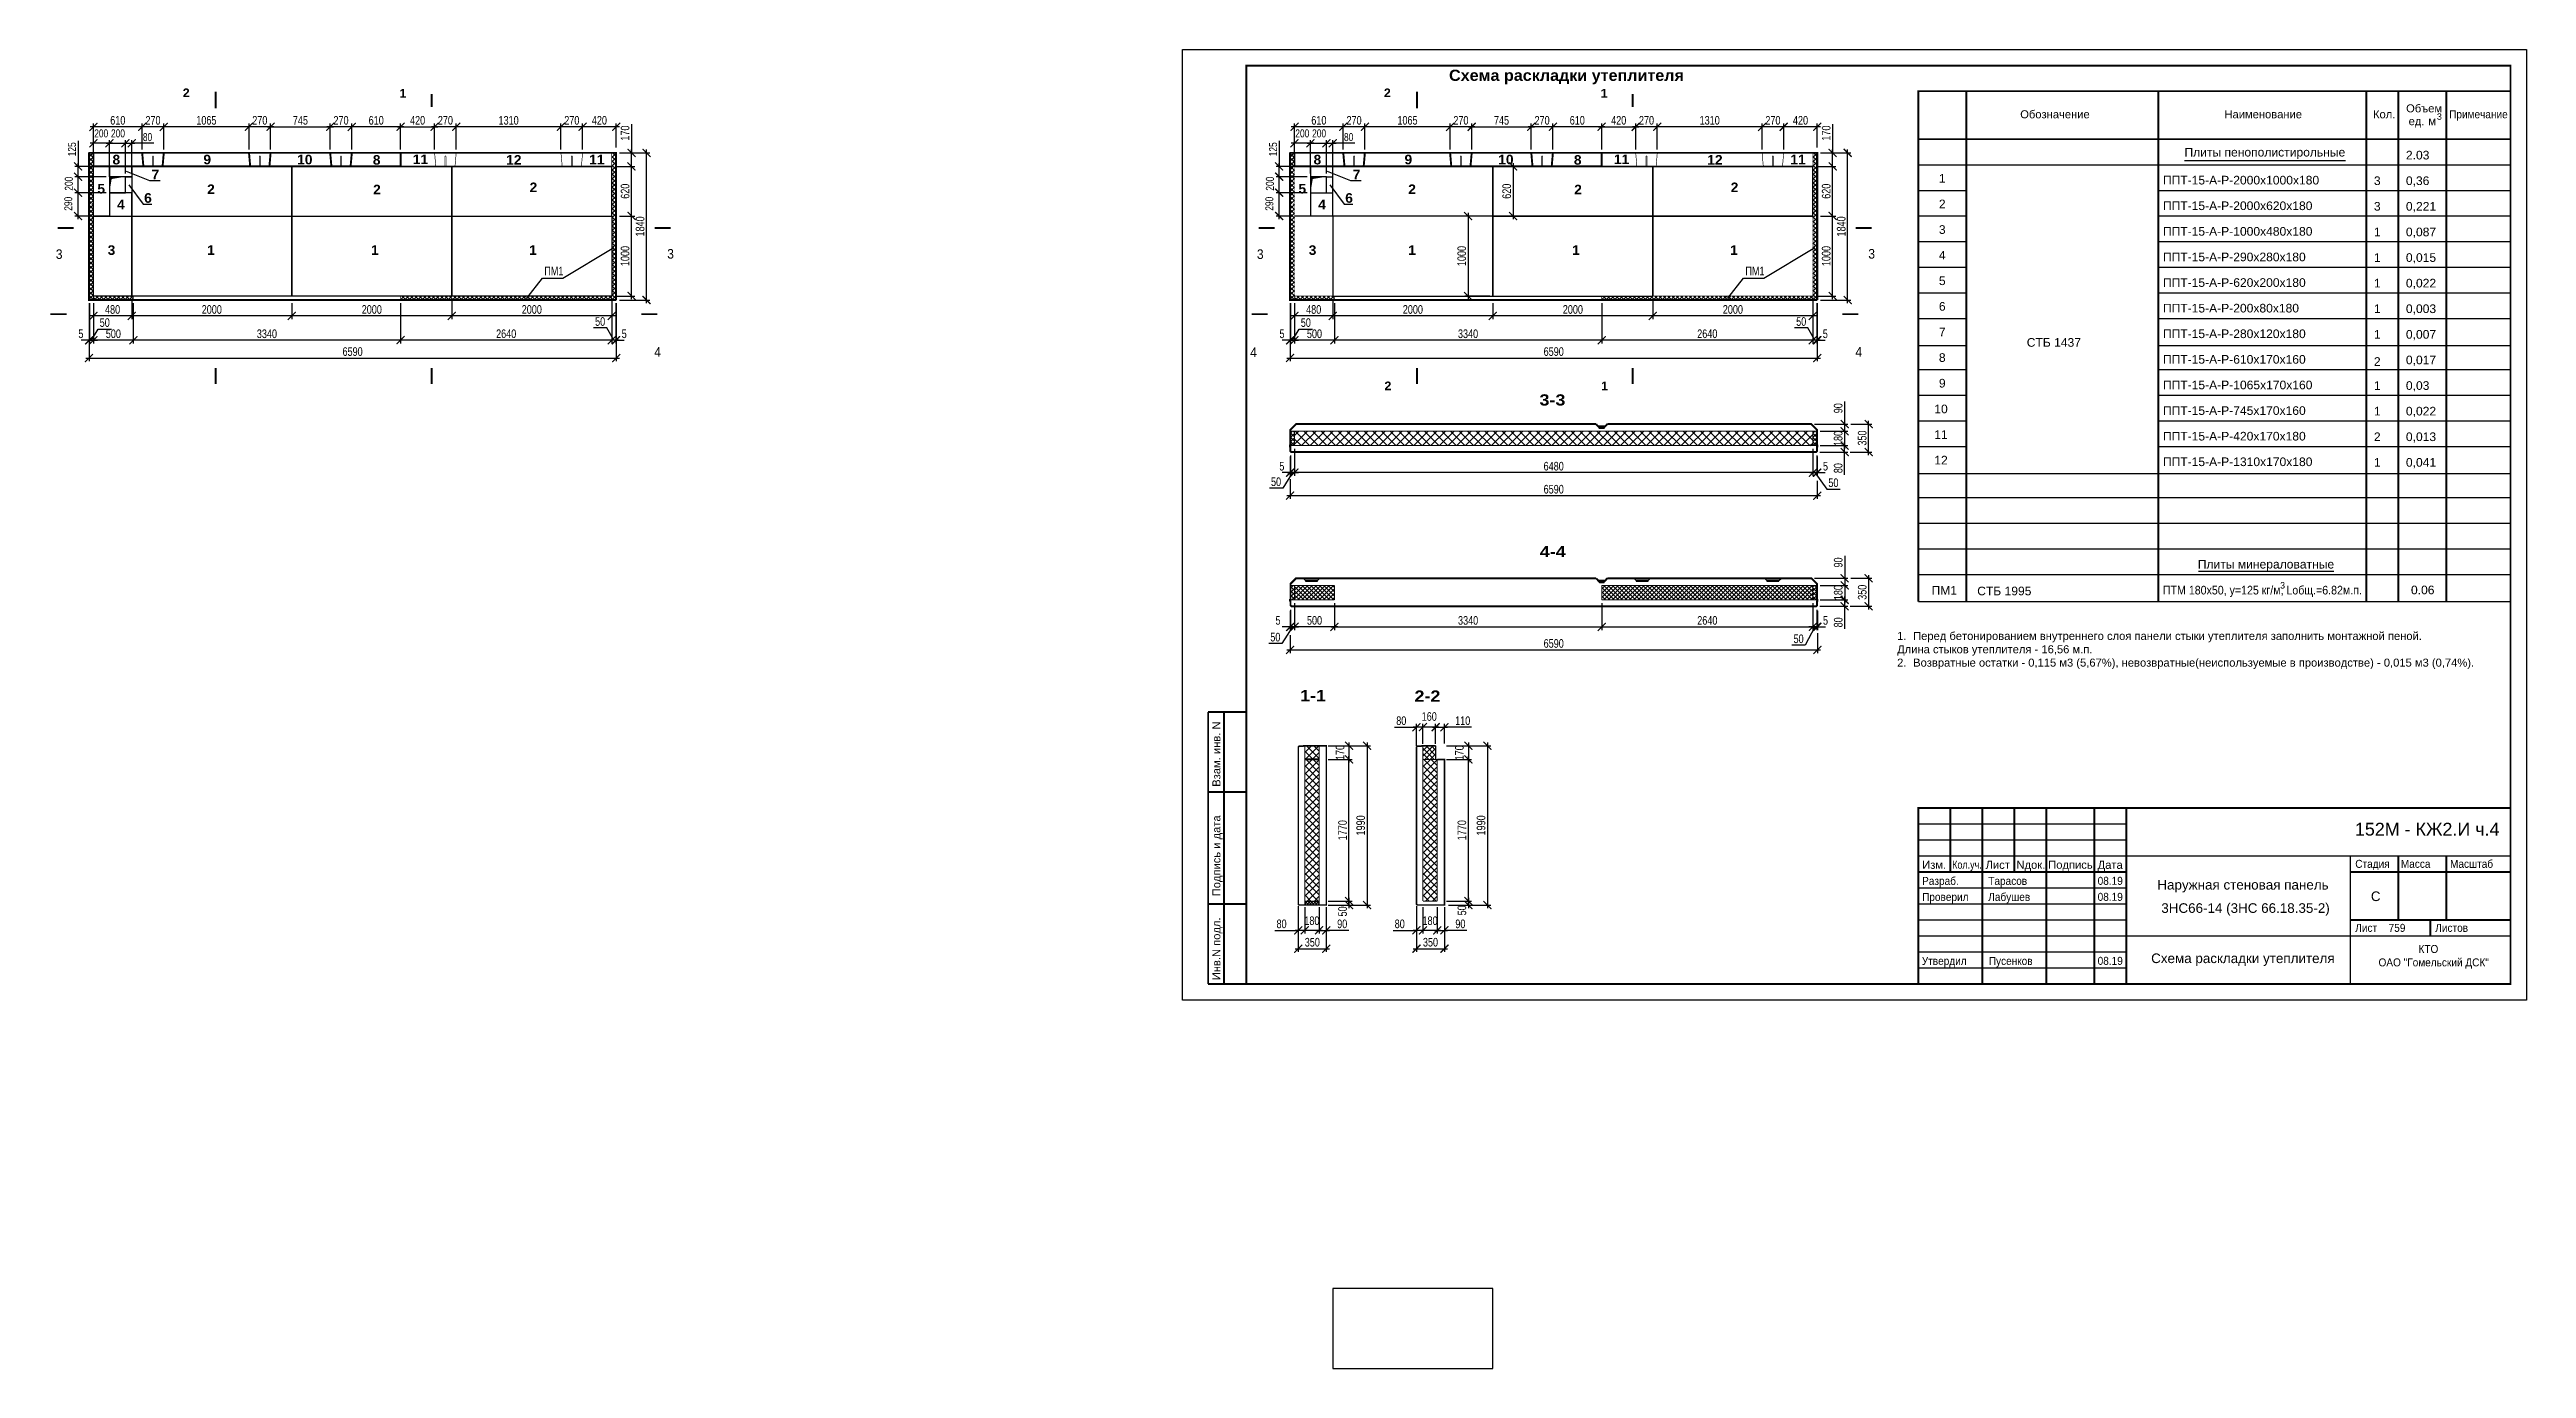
# Model space of a CAD drawing. Header units: millimetres. Extents: x 4512 to 6488, y 2531 to 2947.
# Drawn here: x 4843 to 5617, y 2531 to 2943 of the extents above; entities that cross this region are included whole.
import ezdxf

# ---------------------------------------------------------------- set-up
doc = ezdxf.new("R2010")
doc.units = ezdxf.units.MM
doc.linetypes.add('ACAD_ISO02W100', pattern=[15, 12, -3])
doc.layers.get('Defpoints').update_dxf_attribs({"color": 141})
for name, color, linetype in [('ЗД', 7, 'Continuous'), ('ИЗД', 7, 'Continuous'), ('изделие', 7, 'Continuous'), ('Опалу', 7, 'Continuous'), ('размеры', 5, 'Continuous'), ('Рамка', 220, 'Continuous'), ('СТЕНА', 7, 'Continuous'), ('Утеплитель', 7, 'Continuous')]:
    doc.layers.add(name, color=color, linetype=linetype)
doc.layers.add('Текст', color=152, linetype='Continuous', lineweight=20)
doc.styles.add('Arial', font='arial.ttf', dxfattribs={"height": 62.454341})
doc.styles.add('Arial Black 0.9', font='ariblk.ttf', dxfattribs={"width": 0.9})
doc.styles.add('ROMAND', font='arial.ttf', dxfattribs={"width": 0.7})
doc.styles.add('STYLE1', font='arial.ttf', dxfattribs={"width": 0.9})
doc.styles.add('Ариал', font='arial.ttf')
doc.styles.add('Ариал узк.', font='arial.ttf', dxfattribs={"width": 0.75})
doc.styles.add('Ариал узкий', font='arial.ttf', dxfattribs={"width": 0.75})
doc.dimstyles.new('1-40', dxfattribs={"dimtxt": 2.7, "dimasz": 2.5, "dimexe": 1, "dimexo": 0.625, "dimtad": 1, "dimdec": 0, "dimlfac": 40, "dimtxsty": 'Ариал узкий', "dimblk": 'ARCHTICK', "dimcen": 2.5, "dimdle": 1, "dimclrt": 256, "dimadec": 0, "dimazin": 0, "dimtfac": 1, "dimtdec": 0, "dimtmove": 2, "dimatfit": 3, "dimldrblk": 'DOTSMALL', "dimfxl": 1, "dimarcsym": 0})
doc.dimstyles.new('1-40 бв', dxfattribs={"dimtxt": 2.7, "dimasz": 2.5, "dimexe": 1, "dimexo": 1, "dimtad": 1, "dimdec": 0, "dimlfac": 40, "dimtxsty": 'Ариал узк.', "dimblk": 'ARCHTICK', "dimcen": 0, "dimdle": 1, "dimclrt": 256, "dimadec": 0, "dimazin": 0, "dimtfac": 1, "dimtdec": 0, "dimtmove": 1, "dimatfit": 3, "dimldrblk": 'DOTSMALL', "dimfxl": 1, "dimarcsym": 0})

msp = doc.modelspace()

# ---------------------------------------------------------------- texts
at = {"width": 0.9}
for s, height, style, p in [('2', 2.7, 'Arial Black 0.9', (4884.838, 2927.833)), ('1', 2.7, 'Arial Black 0.9', (4952.575, 2927.698)), ('2', 2.7, 'Arial Black 0.9', (5260.163, 2927.833)), ('1', 2.7, 'Arial Black 0.9', (5327.9, 2927.698)), ('3', 3, 'Ариал узкий', (4845.165, 2877.265)), ('3', 3, 'Ариал узкий', (5036.219, 2877.378)), ('3', 3, 'Ариал узкий', (5220.49, 2877.265)), ('3', 3, 'Ариал узкий', (5411.545, 2877.378)), ('4', 3, 'Ариал узкий', (5032.19, 2846.731)), ('4', 3, 'Ариал узкий', (5218.393, 2846.618)), ('4', 3, 'Ариал узкий', (5407.515, 2846.731)), ('2', 2.7, 'Arial Black 0.9', (5260.34, 2836.263)), ('1', 2.7, 'Arial Black 0.9', (5328.077, 2836.263))]:
    msp.add_text(s, height=height, dxfattribs=dict(at, style=style)).set_placement(p)
at = {"color": 7}
for s, height, style, p in [('Объем', 2.5, 'Ариал', (5579.605, 2923.078)), ('Обозначение', 2.5, 'Ариал', (5459.019, 2921.226)), ('Наименование', 2.5, 'Ариал', (5522.835, 2921.226)), ('Кол.', 2.5, 'Ариал', (5569.262, 2921.226)), ('ед.', 2.5, 'Ариал', (5580.383, 2919.062)), ('м', 2.7, 'Ариал', (5586.45, 2919.046)), ('3', 2, 'Ариал', (5589.227, 2920.755)), ('Плиты пенополистирольные', 2.7, 'Ариал', (5510.348, 2909.277)), ('1', 2.7, 'Arial', (5433.609, 2901.104)), ('ППТ-15-А-Р-2000х1000х180', 2.7, 'Arial', (5503.609, 2900.541)), ('2', 2.7, 'Arial', (5433.609, 2893.104)), ('ППТ-15-А-Р-2000х620х180', 2.7, 'Arial', (5503.609, 2892.541)), ('3', 2.7, 'Arial', (5433.609, 2885.104)), ('ППТ-15-А-Р-1000х480х180', 2.7, 'Arial', (5503.609, 2884.541)), ('4', 2.7, 'Arial', (5433.609, 2877.104)), ('5', 2.7, 'Arial', (5433.609, 2869.104)), ('6', 2.7, 'Arial', (5433.609, 2861.104)), ('ППТ-15-А-Р-620х200х180', 2.7, 'Arial', (5503.609, 2868.541)), ('ППТ-15-А-Р-200х80х180', 2.7, 'Arial', (5503.609, 2860.541)), ('7', 2.7, 'Arial', (5433.609, 2853.104)), ('CТБ 1437', 2.7, 'Arial', (5461.059, 2849.832)), ('ППТ-15-А-Р-280х120х180', 2.7, 'Arial', (5503.609, 2852.541)), ('8', 2.7, 'Arial', (5433.609, 2845.104)), ('ППТ-15-А-Р-610х170х160', 2.7, 'Arial', (5503.609, 2844.541)), ('9', 2.7, 'Arial', (5433.609, 2837.104)), ('ППТ-15-А-Р-1065х170х160', 2.7, 'Arial', (5503.609, 2836.541)), ('10', 2.7, 'Arial', (5432.175, 2829.054)), ('ППТ-15-А-Р-745х170х160', 2.7, 'Arial', (5503.609, 2828.541)), ('11', 2.7, 'Arial', (5432.175, 2821.054)), ('ППТ-15-А-Р-420х170х180', 2.7, 'Arial', (5503.609, 2820.541)), ('12', 2.7, 'Arial', (5432.175, 2813.054)), ('ППТ-15-А-Р-1310х170х180', 2.7, 'Arial', (5503.609, 2812.541)), ('Плиты минераловатные', 2.7, 'Ариал', (5514.521, 2780.538)), ('ПМ1', 2.7, 'Arial', (5431.301, 2772.35)), ('CТБ 1995', 2.7, 'Arial', (5445.578, 2772.165)), ('3', 2, 'Arial', (5540.222, 2774.287)), ('Изм.', 2.5, 'Ариал', (5428.389, 2686.702)), ('Лист', 2.5, 'Ариал', (5448.211, 2686.702)), ('Nдок.', 2.5, 'Ариал', (5457.84, 2686.704)), ('Подпись', 2.5, 'Ариал', (5467.766, 2686.732)), ('Дата', 2.5, 'Ариал', (5483.211, 2686.702)), ('Наружная стеновая панель', 3, 'Arial', (5501.866, 2680.22)), ('С', 3, 'Arial', (5568.587, 2676.625)), ('3НС66-14 (3НС 66.18.35-2)', 3, 'Arial', (5503.102, 2672.944)), ('Схема раскладки утеплителя', 3, 'Arial', (5499.929, 2657.247))]:
    msp.add_text(s, height=height, dxfattribs=dict(at, style=style)).set_placement(p)
for s, height, style, width, p in [('Примечание', 2.5, 'Ариал', 0.9, (5593.053, 2921.226)), ('ПМ1', 2.7, 'Ариал узк.', 0.75, (4997.818, 2872.145)), ('ПМ1', 2.7, 'Ариал узк.', 0.75, (5373.144, 2872.145)), ('ПТМ 180х50, y=125 кг/м, Lобщ.=6.82м.п.', 2.7, 'Arial', 0.88, (5503.609, 2772.433)), ('Кол.уч.', 2.5, 'Ариал', 0.8, (5437.774, 2686.747)), ('Проверил', 2.5, 'Ариал', 0.9, (5428.355, 2676.673)), ('Разраб.', 2.5, 'Ариал', 0.9, (5428.355, 2681.673)), ('Лабушев', 2.5, 'Ариал', 0.9, (5449.029, 2676.673)), ('Тарасов', 2.5, 'Ариал', 0.9, (5449.029, 2681.673)), ('08.19', 2.5, 'ROMAND', 0.9, (5483.211, 2681.702)), ('08.19', 2.5, 'ROMAND', 0.9, (5483.211, 2676.702)), ('Утвердил', 2.5, 'Ариал', 0.9, (5428.258, 2656.673)), ('Пусенков', 2.5, 'Ариал', 0.9, (5449.208, 2656.673)), ('08.19', 2.5, 'ROMAND', 0.9, (5483.211, 2656.702))]:
    msp.add_text(s, height=height, dxfattribs=dict(at, style=style, width=width)).set_placement(p)
at = {"style": 'Ариал'}
for s, p in [('3', (5569.542, 2900.361)), ('0,36', (5579.542, 2900.361)), ('3', (5569.542, 2892.361)), ('0,221', (5579.542, 2892.361)), ('1', (5569.542, 2884.361)), ('0,087', (5579.542, 2884.361)), ('1', (5569.542, 2876.361)), ('0,015', (5579.542, 2876.361)), ('1', (5569.542, 2868.361)), ('0,022', (5579.542, 2868.361)), ('1', (5569.542, 2860.361)), ('0,003', (5579.542, 2860.361)), ('1', (5569.542, 2852.361)), ('0,007', (5579.542, 2852.361)), ('2', (5569.542, 2843.861)), ('0,017', (5579.542, 2844.361)), ('1', (5569.542, 2836.361)), ('0,03', (5579.542, 2836.361)), ('1', (5569.542, 2828.361)), ('0,022', (5579.542, 2828.361)), ('2', (5569.542, 2820.361)), ('0,013', (5579.542, 2820.361)), ('1', (5569.542, 2812.361)), ('0,041', (5579.542, 2812.361)), ('0.06', (5581.127, 2772.489))]:
    msp.add_text(s, height=2.7, dxfattribs=at).set_placement(p)
at = {"color": 1, "style": 'Arial'}
msp.add_text('ППТ-15-А-Р-290х280х180', height=2.7, dxfattribs=at).set_placement((5503.609, 2876.541))
at = {"color": 7, "lineweight": 0, "ltscale": 5, "style": 'Arial Black 0.9'}
for s, p in [('3-3', (5308.8, 2831.472)), ('4-4', (5308.921, 2784.09)), ('1-1', (5233.981, 2739.077)), ('2-2', (5269.748, 2738.931))]:
    msp.add_text(s, height=3.5, dxfattribs=at).set_placement(p)
at = {"color": 0, "insert": (5420.553, 2760.722), "char_height": 2.5, "attachment_point": 1, "style": 'Arial'}
msp.add_mtext_dynamic_manual_height_columns('\\pxt2;1.^IПеред бетонированием внутреннего слоя панели стыки утеплителя заполнить монтажной пеной. \\PДлина стыков утеплителя - 16,56 м.п.\\P2.^IВозвратные остатки - 0,115 м3 (5,67%), невозвратные(неиспользуемые в производстве) - 0,015 м3 (0,74%).', width=190.62974, gutter_width=1, heights=[28.133], dxfattribs=at)
at = {"layer": 'Defpoints', "style": 'Ариал'}
msp.add_text('2.03', height=2.7, dxfattribs=at).set_placement((5579.542, 2908.361))
at = {"layer": 'Рамка', "color": 7, "style": 'STYLE1'}
for s, p in [('Взам. инв. N', (5209.077, 2712.337)), ('Подпись и дата', (5209.077, 2678.102)), ('Инв.N подл.', (5209.077, 2651.879))]:
    msp.add_text(s, height=2.5, rotation=90, dxfattribs=at).set_placement(p)
at = {"layer": 'СТЕНА', "color": 7, "style": 'ROMAND', "width": 0.9}
for s, p in [('Стадия    Масса       Масштаб', (5563.717, 2687.012)), ('Лист ', (5563.717, 2667.012)), ('759', (5574.143, 2667.012)), ('КТО', (5583.479, 2660.412)), ('Листов', (5588.717, 2667.012)), ('ОАО "Гомельский ДСК"', (5570.984, 2656.216))]:
    msp.add_text(s, height=2.5, dxfattribs=at).set_placement(p)
at = {"layer": 'Текст', "color": 7, "style": 'Arial Black 0.9', "width": 0.9}
for s, height, p in [('Схема раскладки утеплителя', 3.5, (5280.534, 2932.908)), ('8', 3, (4862.868, 2906.804)), ('7', 3, (4875.075, 2902.122)), ('9', 3, (4891.285, 2906.832)), ('10', 3, (4920.57, 2906.83)), ('8', 3, (4944.22, 2906.715)), ('11', 3, (4956.73, 2906.899)), ('12', 3, (4985.894, 2906.736)), ('11', 3, (5011.841, 2906.835)), ('8', 3, (5238.193, 2906.804)), ('7', 3, (5250.4, 2902.122)), ('9', 3, (5266.611, 2906.832)), ('10', 3, (5295.896, 2906.83)), ('8', 3, (5319.545, 2906.715)), ('11', 3, (5332.056, 2906.899)), ('12', 3, (5361.219, 2906.736)), ('11', 3, (5387.166, 2906.835)), ('5', 3, (4858.152, 2897.722)), ('4', 3, (4864.315, 2892.777)), ('6', 3, (4872.769, 2894.825)), ('2', 3, (4892.451, 2897.555)), ('2', 3, (4944.316, 2897.459)), ('2', 3, (4993.22, 2898.144)), ('5', 3, (5233.477, 2897.722)), ('4', 3, (5239.641, 2892.777)), ('6', 3, (5248.095, 2894.825)), ('2', 3, (5267.776, 2897.555)), ('2', 3, (5319.642, 2897.459)), ('2', 3, (5368.545, 2898.144)), ('3', 3, (4861.355, 2878.534)), ('1', 3, (4892.451, 2878.534)), ('1', 3, (4943.651, 2878.534)), ('1', 3, (4993.053, 2878.534)), ('3', 3, (5236.68, 2878.534)), ('1', 3, (5267.776, 2878.534)), ('1', 3, (5318.977, 2878.534)), ('1', 3, (5368.378, 2878.534))]:
    msp.add_text(s, height=height, dxfattribs=at).set_placement(p)
at = {"layer": 'Текст', "style": 'Arial'}
msp.add_text('152М - КЖ2.И ч.4', height=4, dxfattribs=at).set_placement((5563.608, 2697.088))

# ---------------------------------------------------------------- blocks, each defined once
blk = doc.blocks.new('_ARCHTICK')
at = {"color": 0, "linetype": 'ByBlock', "ltscale": 10, "const_width": 0.15}
blk.add_lwpolyline([(-0.5, -0.5), (0.5, 0.5)], dxfattribs=at)
blk = doc.blocks.new('_DotSmall')
at = {"color": 0, "linetype": 'ByBlock', "const_width": 0.5}
blk.add_lwpolyline([(-0.0625, 0, 1), (0.0625, 0, 1)], format="xyb", close=True, dxfattribs=at)
blk = doc.blocks.new('*D101')
at = {"color": 0, "lineweight": -2, "transparency": 16777216}
for p, q in [((4951.91, 2918.56), (4964.53, 2918.56)), ((4952.91, 2911.43), (4952.91, 2919.56)), ((4963.53, 2911.43), (4963.53, 2919.56))]:
    blk.add_line(p, q, dxfattribs=at)
at = {"layer": 'Defpoints', "color": 0, "transparency": 16777216}
for p in [(4963.53, 2918.56), (4952.91, 2910.43), (4963.53, 2910.43)]:
    blk.add_point(p, dxfattribs=at)
at = {"color": 0, "lineweight": -2, "transparency": 16777216, "xscale": 2.5, "yscale": 2.5, "zscale": 2.5, "rotation": 180}
blk.add_blockref('_ARCHTICK', (4952.91, 2918.56), dxfattribs=at)
at = {"color": 0, "lineweight": -2, "transparency": 16777216, "xscale": 2.5, "yscale": 2.5, "zscale": 2.5}
blk.add_blockref('_ARCHTICK', (4963.53, 2918.56), dxfattribs=at)
at = {"transparency": 16777216, "insert": (4958.22, 2920.57), "char_height": 2.7, "attachment_point": 5, "style": 'Ариал узк.'}
blk.add_mtext('420', dxfattribs=at)
blk = doc.blocks.new('*D102')
at = {"color": 0, "lineweight": -2, "transparency": 16777216}
for p, q in [((5021.28, 2918.56), (5008.78, 2918.56)), ((5009.78, 2911.43), (5009.78, 2919.56)), ((5020.28, 2912.05), (5020.28, 2919.56))]:
    blk.add_line(p, q, dxfattribs=at)
at = {"layer": 'Defpoints', "color": 0, "transparency": 16777216}
for p in [(5009.78, 2918.56), (5009.78, 2910.43), (5020.28, 2911.05)]:
    blk.add_point(p, dxfattribs=at)
at = {"color": 0, "lineweight": -2, "transparency": 16777216, "xscale": 2.5, "yscale": 2.5, "zscale": 2.5, "rotation": 180}
blk.add_blockref('_ARCHTICK', (5009.78, 2918.56), dxfattribs=at)
at = {"color": 0, "lineweight": -2, "transparency": 16777216, "xscale": 2.5, "yscale": 2.5, "zscale": 2.5}
blk.add_blockref('_ARCHTICK', (5020.28, 2918.56), dxfattribs=at)
at = {"transparency": 16777216, "insert": (5015.03, 2920.57), "char_height": 2.7, "attachment_point": 5, "style": 'Ариал узк.'}
blk.add_mtext('420', dxfattribs=at)
blk = doc.blocks.new('*D103')
at = {"color": 0, "lineweight": -2, "transparency": 16777216}
for p, q in [((4873.16, 2918.56), (4855.91, 2918.56)), ((4856.91, 2911.61), (4856.91, 2919.56)), ((4872.16, 2911.43), (4872.16, 2919.56))]:
    blk.add_line(p, q, dxfattribs=at)
at = {"layer": 'Defpoints', "color": 0, "transparency": 16777216}
for p in [(4856.91, 2918.56), (4856.91, 2910.61), (4872.16, 2910.43)]:
    blk.add_point(p, dxfattribs=at)
at = {"color": 0, "lineweight": -2, "transparency": 16777216, "xscale": 2.5, "yscale": 2.5, "zscale": 2.5, "rotation": 180}
blk.add_blockref('_ARCHTICK', (4856.91, 2918.56), dxfattribs=at)
at = {"color": 0, "lineweight": -2, "transparency": 16777216, "xscale": 2.5, "yscale": 2.5, "zscale": 2.5}
blk.add_blockref('_ARCHTICK', (4872.16, 2918.56), dxfattribs=at)
at = {"transparency": 16777216, "insert": (4864.54, 2920.57), "char_height": 2.7, "attachment_point": 5, "style": 'Ариал узк.'}
blk.add_mtext('610', dxfattribs=at)
blk = doc.blocks.new('*D104')
at = {"color": 0, "lineweight": -2, "transparency": 16777216}
for p, q in [((5004.03, 2918.56), (4969.28, 2918.56)), ((4970.28, 2911.43), (4970.28, 2919.56)), ((5003.03, 2911.43), (5003.03, 2919.56))]:
    blk.add_line(p, q, dxfattribs=at)
at = {"layer": 'Defpoints', "color": 0, "transparency": 16777216}
for p in [(4970.28, 2918.56), (4970.28, 2910.43), (5003.03, 2910.43)]:
    blk.add_point(p, dxfattribs=at)
at = {"color": 0, "lineweight": -2, "transparency": 16777216, "xscale": 2.5, "yscale": 2.5, "zscale": 2.5, "rotation": 180}
blk.add_blockref('_ARCHTICK', (4970.28, 2918.56), dxfattribs=at)
at = {"color": 0, "lineweight": -2, "transparency": 16777216, "xscale": 2.5, "yscale": 2.5, "zscale": 2.5}
blk.add_blockref('_ARCHTICK', (5003.03, 2918.56), dxfattribs=at)
at = {"transparency": 16777216, "insert": (4986.66, 2920.57), "char_height": 2.7, "attachment_point": 5, "style": 'Ариал узк.'}
blk.add_mtext('1310', dxfattribs=at)
blk = doc.blocks.new('*D105')
at = {"color": 0, "lineweight": -2, "transparency": 16777216}
for p, q in [((4906.54, 2918.56), (4877.91, 2918.56)), ((4878.91, 2911.43), (4878.91, 2919.56)), ((4905.54, 2911.43), (4905.54, 2919.56))]:
    blk.add_line(p, q, dxfattribs=at)
at = {"layer": 'Defpoints', "color": 0, "transparency": 16777216}
for p in [(4878.91, 2918.56), (4878.91, 2910.43), (4905.54, 2910.43)]:
    blk.add_point(p, dxfattribs=at)
at = {"color": 0, "lineweight": -2, "transparency": 16777216, "xscale": 2.5, "yscale": 2.5, "zscale": 2.5, "rotation": 180}
blk.add_blockref('_ARCHTICK', (4878.91, 2918.56), dxfattribs=at)
at = {"color": 0, "lineweight": -2, "transparency": 16777216, "xscale": 2.5, "yscale": 2.5, "zscale": 2.5}
blk.add_blockref('_ARCHTICK', (4905.54, 2918.56), dxfattribs=at)
at = {"transparency": 16777216, "insert": (4892.22, 2920.57), "char_height": 2.7, "attachment_point": 5, "style": 'Ариал узк.'}
blk.add_mtext('1065', dxfattribs=at)
blk = doc.blocks.new('*D83')
at = {"layer": 'Defpoints', "color": 0, "ltscale": 0.2, "transparency": 16777216}
for p in [(4937.66, 2918.56), (4937.66, 2910.43), (4952.91, 2910.43)]:
    blk.add_point(p, dxfattribs=at)
at = {"layer": 'изделие', "color": 0, "lineweight": -2, "ltscale": 0.2, "transparency": 16777216}
for p, q in [((4953.91, 2918.56), (4936.66, 2918.56)), ((4937.66, 2911.43), (4937.66, 2919.56)), ((4952.91, 2911.43), (4952.91, 2919.56))]:
    blk.add_line(p, q, dxfattribs=at)
at = {"layer": 'изделие', "color": 0, "lineweight": -2, "ltscale": 0.2, "transparency": 16777216, "xscale": 2.5, "yscale": 2.5, "zscale": 2.5, "rotation": 180}
blk.add_blockref('_ARCHTICK', (4937.66, 2918.56), dxfattribs=at)
at = {"layer": 'изделие', "color": 0, "lineweight": -2, "ltscale": 0.2, "transparency": 16777216, "xscale": 2.5, "yscale": 2.5, "zscale": 2.5}
blk.add_blockref('_ARCHTICK', (4952.91, 2918.56), dxfattribs=at)
at = {"layer": 'изделие', "ltscale": 0.2, "transparency": 16777216, "insert": (4945.29, 2920.57), "char_height": 2.7, "attachment_point": 5, "style": 'Ариал узк.'}
blk.add_mtext('610', dxfattribs=at)
blk = doc.blocks.new('*D84')
at = {"layer": 'Defpoints', "color": 0, "ltscale": 0.2, "transparency": 16777216}
for p in [(4952.9, 2864.43), (5018.91, 2864.43), (4952.9, 2851.87)]:
    blk.add_point(p, dxfattribs=at)
at = {"layer": 'изделие', "color": 0, "lineweight": -2, "ltscale": 0.2, "transparency": 16777216}
for p, q in [((4952.9, 2863.43), (4952.9, 2850.87)), ((5018.91, 2863.43), (5018.91, 2850.87)), ((5019.91, 2851.87), (4951.9, 2851.87))]:
    blk.add_line(p, q, dxfattribs=at)
at = {"layer": 'изделие', "color": 0, "lineweight": -2, "ltscale": 0.2, "transparency": 16777216, "xscale": 2.5, "yscale": 2.5, "zscale": 2.5, "rotation": 180}
blk.add_blockref('_ARCHTICK', (4952.9, 2851.87), dxfattribs=at)
at = {"layer": 'изделие', "color": 0, "lineweight": -2, "ltscale": 0.2, "transparency": 16777216, "xscale": 2.5, "yscale": 2.5, "zscale": 2.5}
blk.add_blockref('_ARCHTICK', (5018.91, 2851.87), dxfattribs=at)
at = {"layer": 'изделие', "ltscale": 0.2, "transparency": 16777216, "insert": (4985.9, 2853.88), "char_height": 2.7, "attachment_point": 5, "style": 'Ариал узк.'}
blk.add_mtext('2640', dxfattribs=at)
blk = doc.blocks.new('*D85')
at = {"color": 0, "lineweight": -2, "transparency": 16777216}
for p, q in [((5021.28, 2910.43), (5030.76, 2910.43)), ((5029.76, 2863.43), (5029.76, 2911.43)), ((5021.28, 2864.43), (5030.76, 2864.43))]:
    blk.add_line(p, q, dxfattribs=at)
at = {"layer": 'Defpoints', "color": 0, "transparency": 16777216}
for p in [(5020.28, 2910.43), (5029.76, 2910.43), (5020.28, 2864.43)]:
    blk.add_point(p, dxfattribs=at)
at = {"color": 0, "lineweight": -2, "transparency": 16777216, "xscale": 2.5, "yscale": 2.5, "zscale": 2.5}
for p, rotation in [((5029.76, 2910.43), 90), ((5029.76, 2864.43), 270)]:
    blk.add_blockref('_ARCHTICK', p, dxfattribs=dict(at, rotation=rotation))
at = {"transparency": 16777216, "insert": (5027.76, 2887.43), "char_height": 2.7, "attachment_point": 5, "rotation": 90, "style": 'Ариал узк.'}
blk.add_mtext('1840', dxfattribs=at)
blk = doc.blocks.new('*D86')
at = {"layer": 'Defpoints', "color": 0, "ltscale": 100, "transparency": 16777216}
for p in [(4869.39, 2864.43), (4952.9, 2859.47), (4869.39, 2851.87)]:
    blk.add_point(p, dxfattribs=at)
at = {"layer": 'ИЗД', "color": 0, "lineweight": -2, "ltscale": 100, "transparency": 16777216}
for p, q in [((4869.39, 2863.43), (4869.39, 2850.87)), ((4952.9, 2858.47), (4952.9, 2850.87)), ((4953.9, 2851.87), (4868.39, 2851.87))]:
    blk.add_line(p, q, dxfattribs=at)
at = {"layer": 'ИЗД', "color": 0, "lineweight": -2, "ltscale": 100, "transparency": 16777216, "xscale": 2.5, "yscale": 2.5, "zscale": 2.5, "rotation": 180}
blk.add_blockref('_ARCHTICK', (4869.39, 2851.87), dxfattribs=at)
at = {"layer": 'ИЗД', "color": 0, "lineweight": -2, "ltscale": 100, "transparency": 16777216, "xscale": 2.5, "yscale": 2.5, "zscale": 2.5}
blk.add_blockref('_ARCHTICK', (4952.9, 2851.87), dxfattribs=at)
at = {"layer": 'ИЗД', "ltscale": 100, "transparency": 16777216, "insert": (4911.14, 2853.88), "char_height": 2.7, "attachment_point": 5, "style": 'Ариал узк.'}
blk.add_mtext('3340', dxfattribs=at)
blk = doc.blocks.new('*D87')
at = {"layer": 'Defpoints', "color": 0, "ltscale": 100, "transparency": 16777216}
for p in [(4855.54, 2864.43), (4855.66, 2864.43), (4855.54, 2851.87)]:
    blk.add_point(p, dxfattribs=at)
at = {"layer": 'ИЗД', "color": 0, "lineweight": -2, "ltscale": 100, "transparency": 16777216}
for p, q in [((4855.54, 2863.43), (4855.54, 2850.87)), ((4855.66, 2863.43), (4855.66, 2850.87)), ((4855.54, 2851.87), (4853.04, 2851.87)), ((4855.66, 2851.87), (4855.54, 2851.87)), ((4855.66, 2851.87), (4858.16, 2851.87))]:
    blk.add_line(p, q, dxfattribs=at)
at = {"layer": 'ИЗД', "color": 0, "lineweight": -2, "ltscale": 100, "transparency": 16777216, "xscale": 2.5, "yscale": 2.5, "zscale": 2.5}
blk.add_blockref('_ARCHTICK', (4855.54, 2851.87), dxfattribs=at)
at = {"layer": 'ИЗД', "color": 0, "lineweight": -2, "ltscale": 100, "transparency": 16777216, "xscale": 2.5, "yscale": 2.5, "zscale": 2.5, "rotation": 180}
blk.add_blockref('_ARCHTICK', (4855.66, 2851.87), dxfattribs=at)
at = {"layer": 'ИЗД', "ltscale": 100, "transparency": 16777216, "insert": (4853.01, 2853.87), "char_height": 2.7, "attachment_point": 5, "style": 'Ариал узк.'}
blk.add_mtext('5', dxfattribs=at)
blk = doc.blocks.new('*D88')
at = {"layer": 'Defpoints', "color": 0, "ltscale": 100, "transparency": 16777216}
for p in [(4855.54, 2856.89), (5020.28, 2856.89), (5020.28, 2846.3)]:
    blk.add_point(p, dxfattribs=at)
at = {"layer": 'ИЗД', "color": 0, "lineweight": -2, "ltscale": 100, "transparency": 16777216}
for p, q in [((4855.54, 2855.89), (4855.54, 2845.3)), ((5020.28, 2855.89), (5020.28, 2845.3)), ((4854.54, 2846.3), (5021.28, 2846.3))]:
    blk.add_line(p, q, dxfattribs=at)
at = {"layer": 'ИЗД', "color": 0, "lineweight": -2, "ltscale": 100, "transparency": 16777216, "xscale": 2.5, "yscale": 2.5, "zscale": 2.5, "rotation": 180}
blk.add_blockref('_ARCHTICK', (4855.54, 2846.3), dxfattribs=at)
at = {"layer": 'ИЗД', "color": 0, "lineweight": -2, "ltscale": 100, "transparency": 16777216, "xscale": 2.5, "yscale": 2.5, "zscale": 2.5}
blk.add_blockref('_ARCHTICK', (5020.28, 2846.3), dxfattribs=at)
at = {"layer": 'ИЗД', "ltscale": 100, "transparency": 16777216, "insert": (4937.91, 2848.31), "char_height": 2.7, "attachment_point": 5, "style": 'Ариал узк.'}
blk.add_mtext('6590', dxfattribs=at)
blk = doc.blocks.new('*D89')
at = {"color": 0, "lineweight": -2, "ltscale": 100, "transparency": 16777216}
for p, q in [((4911.29, 2918.56), (4931.91, 2918.56)), ((4912.29, 2911.43), (4912.29, 2919.56)), ((4930.91, 2911.43), (4930.91, 2919.56))]:
    blk.add_line(p, q, dxfattribs=at)
at = {"layer": 'Defpoints', "color": 0, "ltscale": 100, "transparency": 16777216}
for p in [(4930.91, 2918.56), (4912.29, 2910.43), (4930.91, 2910.43)]:
    blk.add_point(p, dxfattribs=at)
at = {"color": 0, "lineweight": -2, "ltscale": 100, "transparency": 16777216, "xscale": 2.5, "yscale": 2.5, "zscale": 2.5, "rotation": 180}
blk.add_blockref('_ARCHTICK', (4912.29, 2918.56), dxfattribs=at)
at = {"color": 0, "lineweight": -2, "ltscale": 100, "transparency": 16777216, "xscale": 2.5, "yscale": 2.5, "zscale": 2.5}
blk.add_blockref('_ARCHTICK', (4930.91, 2918.56), dxfattribs=at)
at = {"ltscale": 100, "transparency": 16777216, "insert": (4921.6, 2920.56), "char_height": 2.7, "attachment_point": 5, "style": 'Ариал узк.'}
blk.add_mtext('745', dxfattribs=at)
blk = doc.blocks.new('*D106')
at = {"color": 0, "lineweight": -2, "transparency": 16777216}
for p, q in [((5018.91, 2863.43), (5018.91, 2850.87)), ((5020.16, 2863.43), (5020.16, 2850.87)), ((5017.33, 2855.7), (5013.19, 2855.7)), ((5019.53, 2851.87), (5017.33, 2855.7)), ((5021.16, 2851.87), (5017.91, 2851.87))]:
    blk.add_line(p, q, dxfattribs=at)
at = {"layer": 'Defpoints', "color": 0, "transparency": 16777216}
for p in [(5018.91, 2864.43), (5020.16, 2864.43), (5018.91, 2851.87)]:
    blk.add_point(p, dxfattribs=at)
at = {"color": 0, "lineweight": -2, "transparency": 16777216, "xscale": 2.5, "yscale": 2.5, "zscale": 2.5, "rotation": 180}
blk.add_blockref('_ARCHTICK', (5018.91, 2851.87), dxfattribs=at)
at = {"color": 0, "lineweight": -2, "transparency": 16777216, "xscale": 2.5, "yscale": 2.5, "zscale": 2.5}
blk.add_blockref('_ARCHTICK', (5020.16, 2851.87), dxfattribs=at)
at = {"transparency": 16777216, "insert": (5015.26, 2857.7), "char_height": 2.7, "attachment_point": 5, "style": 'Ариал узк.'}
blk.add_mtext('50', dxfattribs=at)
blk = doc.blocks.new('*D90')
at = {"color": 0, "lineweight": -2, "transparency": 16777216}
for p, q in [((5020.16, 2863.43), (5020.16, 2850.87)), ((5020.28, 2863.43), (5020.28, 2850.87)), ((5020.16, 2851.87), (5017.66, 2851.87)), ((5020.28, 2851.87), (5020.16, 2851.87)), ((5020.28, 2851.87), (5022.78, 2851.87))]:
    blk.add_line(p, q, dxfattribs=at)
at = {"layer": 'Defpoints', "color": 0, "transparency": 16777216}
for p in [(5020.16, 2864.43), (5020.28, 2864.43), (5020.16, 2851.87)]:
    blk.add_point(p, dxfattribs=at)
at = {"color": 0, "lineweight": -2, "transparency": 16777216, "xscale": 2.5, "yscale": 2.5, "zscale": 2.5}
blk.add_blockref('_ARCHTICK', (5020.16, 2851.87), dxfattribs=at)
at = {"color": 0, "lineweight": -2, "transparency": 16777216, "xscale": 2.5, "yscale": 2.5, "zscale": 2.5, "rotation": 180}
blk.add_blockref('_ARCHTICK', (5020.28, 2851.87), dxfattribs=at)
at = {"transparency": 16777216, "insert": (5022.78, 2853.87), "char_height": 2.7, "attachment_point": 5, "style": 'Ариал узк.'}
blk.add_mtext('5', dxfattribs=at)
blk = doc.blocks.new('*D107')
at = {"color": 0, "lineweight": -2, "transparency": 16777216}
for p, q in [((4855.66, 2863.43), (4855.66, 2850.87)), ((4856.91, 2863.43), (4856.91, 2850.87)), ((4857.91, 2851.87), (4854.66, 2851.87)), ((4856.29, 2851.87), (4858.39, 2855.36)), ((4858.39, 2855.36), (4862.53, 2855.36))]:
    blk.add_line(p, q, dxfattribs=at)
at = {"layer": 'Defpoints', "color": 0, "transparency": 16777216}
for p in [(4855.66, 2864.43), (4856.91, 2864.43), (4855.66, 2851.87)]:
    blk.add_point(p, dxfattribs=at)
at = {"color": 0, "lineweight": -2, "transparency": 16777216, "xscale": 2.5, "yscale": 2.5, "zscale": 2.5, "rotation": 180}
blk.add_blockref('_ARCHTICK', (4855.66, 2851.87), dxfattribs=at)
at = {"color": 0, "lineweight": -2, "transparency": 16777216, "xscale": 2.5, "yscale": 2.5, "zscale": 2.5}
blk.add_blockref('_ARCHTICK', (4856.91, 2851.87), dxfattribs=at)
at = {"transparency": 16777216, "insert": (4860.46, 2857.37), "char_height": 2.7, "attachment_point": 5, "style": 'Ариал узк.'}
blk.add_mtext('50', dxfattribs=at)
blk = doc.blocks.new('*D91')
at = {"color": 0, "lineweight": -2, "transparency": 16777216}
for p, q in [((4856.91, 2863.43), (4856.91, 2850.87)), ((4869.39, 2863.43), (4869.39, 2850.87)), ((4870.39, 2851.87), (4855.91, 2851.87))]:
    blk.add_line(p, q, dxfattribs=at)
at = {"layer": 'Defpoints', "color": 0, "transparency": 16777216}
for p in [(4856.91, 2864.43), (4869.39, 2864.43), (4856.91, 2851.87)]:
    blk.add_point(p, dxfattribs=at)
at = {"color": 0, "lineweight": -2, "transparency": 16777216, "xscale": 2.5, "yscale": 2.5, "zscale": 2.5, "rotation": 180}
blk.add_blockref('_ARCHTICK', (4856.91, 2851.87), dxfattribs=at)
at = {"color": 0, "lineweight": -2, "transparency": 16777216, "xscale": 2.5, "yscale": 2.5, "zscale": 2.5}
blk.add_blockref('_ARCHTICK', (4869.39, 2851.87), dxfattribs=at)
at = {"transparency": 16777216, "insert": (4863.15, 2853.88), "char_height": 2.7, "attachment_point": 5, "style": 'Ариал узк.'}
blk.add_mtext('500', dxfattribs=at)
blk = doc.blocks.new('*D108')
at = {"color": 0, "lineweight": -2, "transparency": 16777216}
for p, q in [((5021.28, 2890.68), (5026.08, 2890.68)), ((5025.08, 2864.68), (5025.08, 2891.68)), ((5019.91, 2865.68), (5026.08, 2865.68))]:
    blk.add_line(p, q, dxfattribs=at)
at = {"layer": 'Defpoints', "color": 0, "transparency": 16777216}
for p in [(5020.28, 2890.68), (5025.08, 2890.68), (5018.91, 2865.68)]:
    blk.add_point(p, dxfattribs=at)
at = {"color": 0, "lineweight": -2, "transparency": 16777216, "xscale": 2.5, "yscale": 2.5, "zscale": 2.5}
for p, rotation in [((5025.08, 2890.68), 90), ((5025.08, 2865.68), 270)]:
    blk.add_blockref('_ARCHTICK', p, dxfattribs=dict(at, rotation=rotation))
at = {"transparency": 16777216, "insert": (5023.07, 2878.18), "char_height": 2.7, "attachment_point": 5, "rotation": 90, "style": 'Ариал узк.'}
blk.add_mtext('1000', dxfattribs=at)
blk = doc.blocks.new('*D109')
at = {"color": 0, "lineweight": -2, "transparency": 16777216}
for p, q in [((5019.91, 2906.18), (5026.08, 2906.18)), ((5025.08, 2889.68), (5025.08, 2907.18)), ((5021.28, 2890.68), (5026.08, 2890.68))]:
    blk.add_line(p, q, dxfattribs=at)
at = {"layer": 'Defpoints', "color": 0, "transparency": 16777216}
for p in [(5018.91, 2906.18), (5025.08, 2906.18), (5020.28, 2890.68)]:
    blk.add_point(p, dxfattribs=at)
at = {"color": 0, "lineweight": -2, "transparency": 16777216, "xscale": 2.5, "yscale": 2.5, "zscale": 2.5}
for p, rotation in [((5025.08, 2906.18), 90), ((5025.08, 2890.68), 270)]:
    blk.add_blockref('_ARCHTICK', p, dxfattribs=dict(at, rotation=rotation))
at = {"transparency": 16777216, "insert": (5023.07, 2898.43), "char_height": 2.7, "attachment_point": 5, "rotation": 90, "style": 'Ариал узк.'}
blk.add_mtext('620', dxfattribs=at)
blk = doc.blocks.new('*D92')
at = {"color": 0, "lineweight": -2, "transparency": 16777216}
for p, q in [((5025.08, 2919.36), (5025.08, 2910.43)), ((5021.28, 2910.43), (5026.08, 2910.43)), ((5025.08, 2905.18), (5025.08, 2911.43)), ((5021.28, 2906.18), (5026.08, 2906.18))]:
    blk.add_line(p, q, dxfattribs=at)
at = {"layer": 'Defpoints', "color": 0, "transparency": 16777216}
for p in [(5020.28, 2910.43), (5025.08, 2910.43), (5020.28, 2906.18)]:
    blk.add_point(p, dxfattribs=at)
at = {"color": 0, "lineweight": -2, "transparency": 16777216, "xscale": 2.5, "yscale": 2.5, "zscale": 2.5}
for p, rotation in [((5025.08, 2910.43), 90), ((5025.08, 2906.18), 270)]:
    blk.add_blockref('_ARCHTICK', p, dxfattribs=dict(at, rotation=rotation))
at = {"transparency": 16777216, "insert": (5023.07, 2916.6), "char_height": 2.7, "attachment_point": 5, "rotation": 90, "style": 'Ариал узк.'}
blk.add_mtext('170', dxfattribs=at)
blk = doc.blocks.new('*D93')
at = {"color": 0, "lineweight": -2, "transparency": 16777216}
for p, q in [((5010.78, 2918.56), (5002.03, 2918.56)), ((5003.03, 2911.43), (5003.03, 2919.56)), ((5009.78, 2911.43), (5009.78, 2919.56))]:
    blk.add_line(p, q, dxfattribs=at)
at = {"layer": 'Defpoints', "color": 0, "transparency": 16777216}
for p in [(5003.03, 2918.56), (5003.03, 2910.43), (5009.78, 2910.43)]:
    blk.add_point(p, dxfattribs=at)
at = {"color": 0, "lineweight": -2, "transparency": 16777216, "xscale": 2.5, "yscale": 2.5, "zscale": 2.5, "rotation": 180}
blk.add_blockref('_ARCHTICK', (5003.03, 2918.56), dxfattribs=at)
at = {"color": 0, "lineweight": -2, "transparency": 16777216, "xscale": 2.5, "yscale": 2.5, "zscale": 2.5}
blk.add_blockref('_ARCHTICK', (5009.78, 2918.56), dxfattribs=at)
at = {"transparency": 16777216, "insert": (5006.41, 2920.57), "char_height": 2.7, "attachment_point": 5, "style": 'Ариал узк.'}
blk.add_mtext('270', dxfattribs=at)
blk = doc.blocks.new('*D94')
at = {"color": 0, "lineweight": -2, "transparency": 16777216}
for p, q in [((4971.28, 2918.56), (4962.53, 2918.56)), ((4963.53, 2911.43), (4963.53, 2919.56)), ((4970.28, 2911.43), (4970.28, 2919.56))]:
    blk.add_line(p, q, dxfattribs=at)
at = {"layer": 'Defpoints', "color": 0, "transparency": 16777216}
for p in [(4963.53, 2918.56), (4963.53, 2910.43), (4970.28, 2910.43)]:
    blk.add_point(p, dxfattribs=at)
at = {"color": 0, "lineweight": -2, "transparency": 16777216, "xscale": 2.5, "yscale": 2.5, "zscale": 2.5, "rotation": 180}
blk.add_blockref('_ARCHTICK', (4963.53, 2918.56), dxfattribs=at)
at = {"color": 0, "lineweight": -2, "transparency": 16777216, "xscale": 2.5, "yscale": 2.5, "zscale": 2.5}
blk.add_blockref('_ARCHTICK', (4970.28, 2918.56), dxfattribs=at)
at = {"transparency": 16777216, "insert": (4966.91, 2920.57), "char_height": 2.7, "attachment_point": 5, "style": 'Ариал узк.'}
blk.add_mtext('270', dxfattribs=at)
blk = doc.blocks.new('*D95')
at = {"color": 0, "lineweight": -2, "transparency": 16777216}
for p, q in [((4938.66, 2918.56), (4929.91, 2918.56)), ((4930.91, 2911.43), (4930.91, 2919.56)), ((4937.66, 2911.43), (4937.66, 2919.56))]:
    blk.add_line(p, q, dxfattribs=at)
at = {"layer": 'Defpoints', "color": 0, "transparency": 16777216}
for p in [(4930.91, 2918.56), (4930.91, 2910.43), (4937.66, 2910.43)]:
    blk.add_point(p, dxfattribs=at)
at = {"color": 0, "lineweight": -2, "transparency": 16777216, "xscale": 2.5, "yscale": 2.5, "zscale": 2.5, "rotation": 180}
blk.add_blockref('_ARCHTICK', (4930.91, 2918.56), dxfattribs=at)
at = {"color": 0, "lineweight": -2, "transparency": 16777216, "xscale": 2.5, "yscale": 2.5, "zscale": 2.5}
blk.add_blockref('_ARCHTICK', (4937.66, 2918.56), dxfattribs=at)
at = {"transparency": 16777216, "insert": (4934.29, 2920.57), "char_height": 2.7, "attachment_point": 5, "style": 'Ариал узк.'}
blk.add_mtext('270', dxfattribs=at)
blk = doc.blocks.new('*D110')
at = {"color": 0, "lineweight": -2, "transparency": 16777216}
for p, q in [((4913.29, 2918.56), (4904.54, 2918.56)), ((4905.54, 2911.43), (4905.54, 2919.56)), ((4912.29, 2911.43), (4912.29, 2919.56))]:
    blk.add_line(p, q, dxfattribs=at)
at = {"layer": 'Defpoints', "color": 0, "transparency": 16777216}
for p in [(4905.54, 2918.56), (4905.54, 2910.43), (4912.29, 2910.43)]:
    blk.add_point(p, dxfattribs=at)
at = {"color": 0, "lineweight": -2, "transparency": 16777216, "xscale": 2.5, "yscale": 2.5, "zscale": 2.5, "rotation": 180}
blk.add_blockref('_ARCHTICK', (4905.54, 2918.56), dxfattribs=at)
at = {"color": 0, "lineweight": -2, "transparency": 16777216, "xscale": 2.5, "yscale": 2.5, "zscale": 2.5}
blk.add_blockref('_ARCHTICK', (4912.29, 2918.56), dxfattribs=at)
at = {"transparency": 16777216, "insert": (4908.91, 2920.57), "char_height": 2.7, "attachment_point": 5, "style": 'Ариал узк.'}
blk.add_mtext('270', dxfattribs=at)
blk = doc.blocks.new('*D96')
at = {"color": 0, "lineweight": -2, "transparency": 16777216}
for p, q in [((4879.91, 2918.56), (4871.16, 2918.56)), ((4872.16, 2911.43), (4872.16, 2919.56)), ((4878.91, 2911.43), (4878.91, 2919.56))]:
    blk.add_line(p, q, dxfattribs=at)
at = {"layer": 'Defpoints', "color": 0, "transparency": 16777216}
for p in [(4872.16, 2918.56), (4872.16, 2910.43), (4878.91, 2910.43)]:
    blk.add_point(p, dxfattribs=at)
at = {"color": 0, "lineweight": -2, "transparency": 16777216, "xscale": 2.5, "yscale": 2.5, "zscale": 2.5, "rotation": 180}
blk.add_blockref('_ARCHTICK', (4872.16, 2918.56), dxfattribs=at)
at = {"color": 0, "lineweight": -2, "transparency": 16777216, "xscale": 2.5, "yscale": 2.5, "zscale": 2.5}
blk.add_blockref('_ARCHTICK', (4878.91, 2918.56), dxfattribs=at)
at = {"transparency": 16777216, "insert": (4875.53, 2920.57), "char_height": 2.7, "attachment_point": 5, "style": 'Ариал узк.'}
blk.add_mtext('270', dxfattribs=at)
blk = doc.blocks.new('*D111')
at = {"color": 0, "lineweight": -2, "transparency": 16777216}
for p, q in [((4860.91, 2897.97), (4851.13, 2897.97)), ((4852.13, 2889.68), (4852.13, 2898.97)), ((4855.91, 2890.68), (4851.13, 2890.68))]:
    blk.add_line(p, q, dxfattribs=at)
at = {"layer": 'Defpoints', "color": 0, "transparency": 16777216}
for p in [(4852.13, 2897.97), (4861.91, 2897.97), (4856.91, 2890.68)]:
    blk.add_point(p, dxfattribs=at)
at = {"color": 0, "lineweight": -2, "transparency": 16777216, "xscale": 2.5, "yscale": 2.5, "zscale": 2.5}
for p, rotation in [((4852.13, 2897.97), 90), ((4852.13, 2890.68), 270)]:
    blk.add_blockref('_ARCHTICK', p, dxfattribs=dict(at, rotation=rotation))
at = {"transparency": 16777216, "insert": (4849.08, 2894.52), "char_height": 2.5, "attachment_point": 5, "rotation": 90, "style": 'Ариал узк.'}
blk.add_mtext('290', dxfattribs=at)
blk = doc.blocks.new('*D97')
at = {"color": 0, "lineweight": -2, "transparency": 16777216}
for p, q in [((4860.91, 2902.97), (4851.13, 2902.97)), ((4852.13, 2896.97), (4852.13, 2903.97)), ((4860.91, 2897.97), (4851.13, 2897.97))]:
    blk.add_line(p, q, dxfattribs=at)
at = {"layer": 'Defpoints', "color": 0, "transparency": 16777216}
for p in [(4852.13, 2902.97), (4861.91, 2902.97), (4861.91, 2897.97)]:
    blk.add_point(p, dxfattribs=at)
at = {"color": 0, "lineweight": -2, "transparency": 16777216, "xscale": 2.5, "yscale": 2.5, "zscale": 2.5}
for p, rotation in [((4852.13, 2902.97), 90), ((4852.13, 2897.97), 270)]:
    blk.add_blockref('_ARCHTICK', p, dxfattribs=dict(at, rotation=rotation))
at = {"transparency": 16777216, "insert": (4849.24, 2900.79), "char_height": 2.5, "attachment_point": 5, "rotation": 90, "style": 'Ариал узк.'}
blk.add_mtext('200', dxfattribs=at)
blk = doc.blocks.new('*D112')
at = {"color": 0, "lineweight": -2, "transparency": 16777216}
for p, q in [((4852.13, 2914.14), (4852.13, 2906.18)), ((4860.91, 2906.18), (4851.13, 2906.18)), ((4860.91, 2902.97), (4851.13, 2902.97)), ((4852.13, 2901.97), (4852.13, 2907.18))]:
    blk.add_line(p, q, dxfattribs=at)
at = {"layer": 'Defpoints', "color": 0, "transparency": 16777216}
for p in [(4852.13, 2906.18), (4861.91, 2906.18), (4861.91, 2902.97)]:
    blk.add_point(p, dxfattribs=at)
at = {"color": 0, "lineweight": -2, "transparency": 16777216, "xscale": 2.5, "yscale": 2.5, "zscale": 2.5}
for p, rotation in [((4852.13, 2906.18), 90), ((4852.13, 2902.97), 270)]:
    blk.add_blockref('_ARCHTICK', p, dxfattribs=dict(at, rotation=rotation))
at = {"transparency": 16777216, "insert": (4850.23, 2911.53), "char_height": 2.5, "attachment_point": 5, "rotation": 90, "style": 'Ариал узк.'}
blk.add_mtext('125', dxfattribs=at)
blk = doc.blocks.new('*D113')
at = {"color": 0, "lineweight": -2, "transparency": 16777216}
for p, q in [((4862.91, 2913.42), (4855.91, 2913.42)), ((4856.91, 2907.18), (4856.91, 2914.42)), ((4861.91, 2907.18), (4861.91, 2914.42))]:
    blk.add_line(p, q, dxfattribs=at)
at = {"layer": 'Defpoints', "color": 0, "transparency": 16777216}
for p in [(4856.91, 2913.42), (4856.91, 2906.18), (4861.91, 2906.18)]:
    blk.add_point(p, dxfattribs=at)
at = {"color": 0, "lineweight": -2, "transparency": 16777216, "xscale": 2.5, "yscale": 2.5, "zscale": 2.5, "rotation": 180}
blk.add_blockref('_ARCHTICK', (4856.91, 2913.42), dxfattribs=at)
at = {"color": 0, "lineweight": -2, "transparency": 16777216, "xscale": 2.5, "yscale": 2.5, "zscale": 2.5}
blk.add_blockref('_ARCHTICK', (4861.91, 2913.42), dxfattribs=at)
at = {"transparency": 16777216, "insert": (4859.36, 2916.49), "char_height": 2.5, "attachment_point": 5, "style": 'Ариал узк.'}
blk.add_mtext('200', dxfattribs=at)
blk = doc.blocks.new('*D98')
at = {"color": 0, "lineweight": -2, "transparency": 16777216}
for p, q in [((4860.91, 2913.42), (4867.91, 2913.42)), ((4861.91, 2903.97), (4861.91, 2914.42)), ((4866.91, 2903.97), (4866.91, 2914.42))]:
    blk.add_line(p, q, dxfattribs=at)
at = {"layer": 'Defpoints', "color": 0, "transparency": 16777216}
for p in [(4866.91, 2913.42), (4861.91, 2902.97), (4866.91, 2902.97)]:
    blk.add_point(p, dxfattribs=at)
at = {"color": 0, "lineweight": -2, "transparency": 16777216, "xscale": 2.5, "yscale": 2.5, "zscale": 2.5, "rotation": 180}
blk.add_blockref('_ARCHTICK', (4861.91, 2913.42), dxfattribs=at)
at = {"color": 0, "lineweight": -2, "transparency": 16777216, "xscale": 2.5, "yscale": 2.5, "zscale": 2.5}
blk.add_blockref('_ARCHTICK', (4866.91, 2913.42), dxfattribs=at)
at = {"transparency": 16777216, "insert": (4864.6, 2916.49), "char_height": 2.5, "attachment_point": 5, "style": 'Ариал узк.'}
blk.add_mtext('200', dxfattribs=at)
blk = doc.blocks.new('*D114')
at = {"color": 0, "lineweight": -2, "transparency": 16777216}
for p, q in [((4865.91, 2913.42), (4869.91, 2913.42)), ((4866.91, 2903.97), (4866.91, 2914.42)), ((4868.91, 2903.97), (4868.91, 2914.42)), ((4875.8, 2913.42), (4868.91, 2913.42))]:
    blk.add_line(p, q, dxfattribs=at)
at = {"layer": 'Defpoints', "color": 0, "transparency": 16777216}
for p in [(4868.91, 2913.42), (4866.91, 2902.97), (4868.91, 2902.97)]:
    blk.add_point(p, dxfattribs=at)
at = {"color": 0, "lineweight": -2, "transparency": 16777216, "xscale": 2.5, "yscale": 2.5, "zscale": 2.5, "rotation": 180}
blk.add_blockref('_ARCHTICK', (4866.91, 2913.42), dxfattribs=at)
at = {"color": 0, "lineweight": -2, "transparency": 16777216, "xscale": 2.5, "yscale": 2.5, "zscale": 2.5}
blk.add_blockref('_ARCHTICK', (4868.91, 2913.42), dxfattribs=at)
at = {"transparency": 16777216, "insert": (4873.83, 2915.33), "char_height": 2.5, "attachment_point": 5, "style": 'Ариал узк.'}
blk.add_mtext('80', dxfattribs=at)
blk = doc.blocks.new('*D115')
at = {"color": 0, "lineweight": -2, "transparency": 16777216}
for p, q in [((4968.91, 2864.68), (4968.91, 2858.47)), ((5018.91, 2864.68), (5018.91, 2858.47)), ((5019.91, 2859.47), (4967.91, 2859.47))]:
    blk.add_line(p, q, dxfattribs=at)
at = {"layer": 'Defpoints', "color": 0, "transparency": 16777216}
for p in [(4968.91, 2865.68), (5018.91, 2865.68), (4968.91, 2859.47)]:
    blk.add_point(p, dxfattribs=at)
at = {"color": 0, "lineweight": -2, "transparency": 16777216, "xscale": 2.5, "yscale": 2.5, "zscale": 2.5, "rotation": 180}
blk.add_blockref('_ARCHTICK', (4968.91, 2859.47), dxfattribs=at)
at = {"color": 0, "lineweight": -2, "transparency": 16777216, "xscale": 2.5, "yscale": 2.5, "zscale": 2.5}
blk.add_blockref('_ARCHTICK', (5018.91, 2859.47), dxfattribs=at)
at = {"transparency": 16777216, "insert": (4993.91, 2861.47), "char_height": 2.7, "attachment_point": 5, "style": 'Ариал узк.'}
blk.add_mtext('2000', dxfattribs=at)
blk = doc.blocks.new('*D99')
at = {"color": 0, "lineweight": -2, "transparency": 16777216}
for p, q in [((4969.91, 2859.47), (4917.91, 2859.47)), ((4918.91, 2863.43), (4918.91, 2858.47)), ((4968.91, 2863.43), (4968.91, 2858.47))]:
    blk.add_line(p, q, dxfattribs=at)
at = {"layer": 'Defpoints', "color": 0, "transparency": 16777216}
for p in [(4918.91, 2864.43), (4968.91, 2864.43), (4918.91, 2859.47)]:
    blk.add_point(p, dxfattribs=at)
at = {"color": 0, "lineweight": -2, "transparency": 16777216, "xscale": 2.5, "yscale": 2.5, "zscale": 2.5, "rotation": 180}
blk.add_blockref('_ARCHTICK', (4918.91, 2859.47), dxfattribs=at)
at = {"color": 0, "lineweight": -2, "transparency": 16777216, "xscale": 2.5, "yscale": 2.5, "zscale": 2.5}
blk.add_blockref('_ARCHTICK', (4968.91, 2859.47), dxfattribs=at)
at = {"transparency": 16777216, "insert": (4943.91, 2861.47), "char_height": 2.7, "attachment_point": 5, "style": 'Ариал узк.'}
blk.add_mtext('2000', dxfattribs=at)
blk = doc.blocks.new('*D116')
at = {"color": 0, "lineweight": -2, "transparency": 16777216}
for p, q in [((4868.91, 2864.68), (4868.91, 2858.47)), ((4919.91, 2859.47), (4867.91, 2859.47)), ((4918.91, 2863.43), (4918.91, 2858.47))]:
    blk.add_line(p, q, dxfattribs=at)
at = {"layer": 'Defpoints', "color": 0, "transparency": 16777216}
for p in [(4868.91, 2865.68), (4918.91, 2864.43), (4868.91, 2859.47)]:
    blk.add_point(p, dxfattribs=at)
at = {"color": 0, "lineweight": -2, "transparency": 16777216, "xscale": 2.5, "yscale": 2.5, "zscale": 2.5, "rotation": 180}
blk.add_blockref('_ARCHTICK', (4868.91, 2859.47), dxfattribs=at)
at = {"color": 0, "lineweight": -2, "transparency": 16777216, "xscale": 2.5, "yscale": 2.5, "zscale": 2.5}
blk.add_blockref('_ARCHTICK', (4918.91, 2859.47), dxfattribs=at)
at = {"transparency": 16777216, "insert": (4893.91, 2861.47), "char_height": 2.7, "attachment_point": 5, "style": 'Ариал узк.'}
blk.add_mtext('2000', dxfattribs=at)
blk = doc.blocks.new('*D100')
at = {"color": 0, "lineweight": -2, "transparency": 16777216}
for p, q in [((4869.91, 2859.47), (4855.91, 2859.47)), ((4856.91, 2863.43), (4856.91, 2858.47)), ((4868.91, 2863.43), (4868.91, 2858.47))]:
    blk.add_line(p, q, dxfattribs=at)
at = {"layer": 'Defpoints', "color": 0, "transparency": 16777216}
for p in [(4856.91, 2864.43), (4868.91, 2864.43), (4856.91, 2859.47)]:
    blk.add_point(p, dxfattribs=at)
at = {"color": 0, "lineweight": -2, "transparency": 16777216, "xscale": 2.5, "yscale": 2.5, "zscale": 2.5, "rotation": 180}
blk.add_blockref('_ARCHTICK', (4856.91, 2859.47), dxfattribs=at)
at = {"color": 0, "lineweight": -2, "transparency": 16777216, "xscale": 2.5, "yscale": 2.5, "zscale": 2.5}
blk.add_blockref('_ARCHTICK', (4868.91, 2859.47), dxfattribs=at)
at = {"transparency": 16777216, "insert": (4862.91, 2861.47), "char_height": 2.7, "attachment_point": 5, "style": 'Ариал узк.'}
blk.add_mtext('480', dxfattribs=at)
blk = doc.blocks.new('*D70')
at = {"color": 0, "lineweight": -2, "transparency": 16777216}
for p, q in [((5242.81, 2725.14), (5250.27, 2725.14)), ((5249.27, 2726.14), (5249.27, 2719.89)), ((5242.81, 2720.89), (5250.27, 2720.89))]:
    blk.add_line(p, q, dxfattribs=at)
at = {"layer": 'Defpoints', "color": 0, "transparency": 16777216}
for p in [(5242.18, 2725.14), (5242.18, 2720.89), (5249.27, 2720.89)]:
    blk.add_point(p, dxfattribs=at)
at = {"color": 0, "lineweight": -2, "transparency": 16777216, "xscale": 2.5, "yscale": 2.5, "zscale": 2.5}
for p, rotation in [((5249.27, 2725.14), 90), ((5249.27, 2720.89), 270)]:
    blk.add_blockref('_ARCHTICK', p, dxfattribs=dict(at, rotation=rotation))
at = {"transparency": 16777216, "insert": (5246.49, 2723.06), "char_height": 2.7, "attachment_point": 5, "rotation": 90, "style": 'Ариал узкий'}
blk.add_mtext('170', dxfattribs=at)
blk = doc.blocks.new('*D19')
at = {"color": 0, "lineweight": -2, "transparency": 16777216}
for p, q in [((5242.81, 2720.89), (5250.27, 2720.89)), ((5249.27, 2675.64), (5249.27, 2721.89)), ((5242.81, 2676.64), (5250.27, 2676.64))]:
    blk.add_line(p, q, dxfattribs=at)
at = {"layer": 'Defpoints', "color": 0, "transparency": 16777216}
for p in [(5242.18, 2720.89), (5249.27, 2720.89), (5242.18, 2676.64)]:
    blk.add_point(p, dxfattribs=at)
at = {"color": 0, "lineweight": -2, "transparency": 16777216, "xscale": 2.5, "yscale": 2.5, "zscale": 2.5}
for p, rotation in [((5249.27, 2720.89), 90), ((5249.27, 2676.64), 270)]:
    blk.add_blockref('_ARCHTICK', p, dxfattribs=dict(at, rotation=rotation))
at = {"transparency": 16777216, "insert": (5247.27, 2698.77), "char_height": 2.7, "attachment_point": 5, "rotation": 90, "style": 'Ариал узкий'}
blk.add_mtext('1770', dxfattribs=at)
blk = doc.blocks.new('*D71')
at = {"color": 0, "lineweight": -2, "transparency": 16777216}
for p, q in [((5233.43, 2675.02), (5233.43, 2660.74)), ((5242.18, 2674.77), (5242.18, 2660.74)), ((5232.43, 2661.74), (5243.18, 2661.74))]:
    blk.add_line(p, q, dxfattribs=at)
at = {"layer": 'Defpoints', "color": 0, "transparency": 16777216}
for p in [(5233.43, 2675.65), (5242.18, 2675.39), (5242.18, 2661.74)]:
    blk.add_point(p, dxfattribs=at)
at = {"color": 0, "lineweight": -2, "transparency": 16777216, "xscale": 2.5, "yscale": 2.5, "zscale": 2.5, "rotation": 180}
blk.add_blockref('_ARCHTICK', (5233.43, 2661.74), dxfattribs=at)
at = {"color": 0, "lineweight": -2, "transparency": 16777216, "xscale": 2.5, "yscale": 2.5, "zscale": 2.5}
blk.add_blockref('_ARCHTICK', (5242.18, 2661.74), dxfattribs=at)
at = {"transparency": 16777216, "insert": (5237.81, 2663.75), "char_height": 2.7, "attachment_point": 5, "style": 'Ариал узкий'}
blk.add_mtext('350', dxfattribs=at)
blk = doc.blocks.new('*D20')
at = {"color": 0, "lineweight": -2, "transparency": 16777216}
for p, q in [((5249.9, 2725.14), (5255.94, 2725.14)), ((5254.94, 2726.14), (5254.94, 2674.39)), ((5242.81, 2675.39), (5255.94, 2675.39))]:
    blk.add_line(p, q, dxfattribs=at)
at = {"layer": 'Defpoints', "color": 0, "transparency": 16777216}
for p in [(5249.27, 2725.14), (5242.18, 2675.39), (5254.94, 2675.39)]:
    blk.add_point(p, dxfattribs=at)
at = {"color": 0, "lineweight": -2, "transparency": 16777216, "xscale": 2.5, "yscale": 2.5, "zscale": 2.5}
for p, rotation in [((5254.94, 2725.14), 90), ((5254.94, 2675.39), 270)]:
    blk.add_blockref('_ARCHTICK', p, dxfattribs=dict(at, rotation=rotation))
at = {"transparency": 16777216, "insert": (5252.94, 2700.27), "char_height": 2.7, "attachment_point": 5, "rotation": 90, "style": 'Ариал узкий'}
blk.add_mtext('1990', dxfattribs=at)
blk = doc.blocks.new('*D21')
at = {"color": 0, "lineweight": -2, "transparency": 16777216}
for p, q in [((5270.35, 2675.02), (5270.35, 2660.74)), ((5279.1, 2674.77), (5279.1, 2660.74)), ((5269.35, 2661.74), (5280.1, 2661.74))]:
    blk.add_line(p, q, dxfattribs=at)
at = {"layer": 'Defpoints', "color": 0, "transparency": 16777216}
for p in [(5270.35, 2675.65), (5279.1, 2675.39), (5279.1, 2661.74)]:
    blk.add_point(p, dxfattribs=at)
at = {"color": 0, "lineweight": -2, "transparency": 16777216, "xscale": 2.5, "yscale": 2.5, "zscale": 2.5, "rotation": 180}
blk.add_blockref('_ARCHTICK', (5270.35, 2661.74), dxfattribs=at)
at = {"color": 0, "lineweight": -2, "transparency": 16777216, "xscale": 2.5, "yscale": 2.5, "zscale": 2.5}
blk.add_blockref('_ARCHTICK', (5279.1, 2661.74), dxfattribs=at)
at = {"transparency": 16777216, "insert": (5274.73, 2663.75), "char_height": 2.7, "attachment_point": 5, "style": 'Ариал узкий'}
blk.add_mtext('350', dxfattribs=at)
blk = doc.blocks.new('*D22')
at = {"color": 0, "lineweight": -2, "transparency": 16777216}
for p, q in [((5263.54, 2730.96), (5270.35, 2730.96)), ((5273.35, 2730.96), (5269.35, 2730.96)), ((5270.35, 2725.18), (5270.35, 2731.96)), ((5272.35, 2725.77), (5272.35, 2731.96))]:
    blk.add_line(p, q, dxfattribs=at)
at = {"layer": 'Defpoints', "color": 0, "transparency": 16777216}
for p in [(5270.35, 2730.96), (5270.35, 2724.56), (5272.35, 2725.14)]:
    blk.add_point(p, dxfattribs=at)
at = {"color": 0, "lineweight": -2, "transparency": 16777216, "xscale": 2.5, "yscale": 2.5, "zscale": 2.5, "rotation": 180}
blk.add_blockref('_ARCHTICK', (5270.35, 2730.96), dxfattribs=at)
at = {"color": 0, "lineweight": -2, "transparency": 16777216, "xscale": 2.5, "yscale": 2.5, "zscale": 2.5}
blk.add_blockref('_ARCHTICK', (5272.35, 2730.96), dxfattribs=at)
at = {"transparency": 16777216, "insert": (5265.61, 2732.97), "char_height": 2.7, "attachment_point": 5, "style": 'Ариал узкий'}
blk.add_mtext('80', dxfattribs=at)
blk = doc.blocks.new('*D23')
at = {"color": 0, "lineweight": -2, "transparency": 16777216}
for p, q in [((5277.35, 2730.96), (5271.35, 2730.96)), ((5272.35, 2725.77), (5272.35, 2731.96)), ((5276.35, 2725.77), (5276.35, 2731.96))]:
    blk.add_line(p, q, dxfattribs=at)
at = {"layer": 'Defpoints', "color": 0, "transparency": 16777216}
for p in [(5272.35, 2730.96), (5272.35, 2725.14), (5276.35, 2725.14)]:
    blk.add_point(p, dxfattribs=at)
at = {"color": 0, "lineweight": -2, "transparency": 16777216, "xscale": 2.5, "yscale": 2.5, "zscale": 2.5, "rotation": 180}
blk.add_blockref('_ARCHTICK', (5272.35, 2730.96), dxfattribs=at)
at = {"color": 0, "lineweight": -2, "transparency": 16777216, "xscale": 2.5, "yscale": 2.5, "zscale": 2.5}
blk.add_blockref('_ARCHTICK', (5276.35, 2730.96), dxfattribs=at)
at = {"transparency": 16777216, "insert": (5274.35, 2734.28), "char_height": 2.7, "attachment_point": 5, "style": 'Ариал узкий'}
blk.add_mtext('160', dxfattribs=at)
blk = doc.blocks.new('*D24')
at = {"color": 0, "lineweight": -2, "transparency": 16777216}
for p, q in [((5275.35, 2730.96), (5280.1, 2730.96)), ((5276.35, 2731.59), (5276.35, 2731.96)), ((5279.1, 2725.87), (5279.1, 2731.96)), ((5287.57, 2730.96), (5279.1, 2730.96))]:
    blk.add_line(p, q, dxfattribs=at)
at = {"layer": 'Defpoints', "color": 0, "transparency": 16777216}
for p in [(5276.35, 2730.96), (5279.1, 2730.96), (5279.1, 2725.24)]:
    blk.add_point(p, dxfattribs=at)
at = {"color": 0, "lineweight": -2, "transparency": 16777216, "xscale": 2.5, "yscale": 2.5, "zscale": 2.5, "rotation": 180}
blk.add_blockref('_ARCHTICK', (5276.35, 2730.96), dxfattribs=at)
at = {"color": 0, "lineweight": -2, "transparency": 16777216, "xscale": 2.5, "yscale": 2.5, "zscale": 2.5}
blk.add_blockref('_ARCHTICK', (5279.1, 2730.96), dxfattribs=at)
at = {"transparency": 16777216, "insert": (5284.8, 2732.97), "char_height": 2.7, "attachment_point": 5, "style": 'Ариал узкий'}
blk.add_mtext('110', dxfattribs=at)
blk = doc.blocks.new('*D72')
at = {"color": 0, "lineweight": -2, "transparency": 16777216}
for p, q in [((5279.69, 2725.14), (5287.57, 2725.14)), ((5286.57, 2726.14), (5286.57, 2719.89)), ((5279.73, 2720.89), (5287.57, 2720.89))]:
    blk.add_line(p, q, dxfattribs=at)
at = {"layer": 'Defpoints', "color": 0, "transparency": 16777216}
for p in [(5279.07, 2725.14), (5279.1, 2720.89), (5286.57, 2720.89)]:
    blk.add_point(p, dxfattribs=at)
at = {"color": 0, "lineweight": -2, "transparency": 16777216, "xscale": 2.5, "yscale": 2.5, "zscale": 2.5}
for p, rotation in [((5286.57, 2725.14), 90), ((5286.57, 2720.89), 270)]:
    blk.add_blockref('_ARCHTICK', p, dxfattribs=dict(at, rotation=rotation))
at = {"transparency": 16777216, "insert": (5283.79, 2722.94), "char_height": 2.7, "attachment_point": 5, "rotation": 90, "style": 'Ариал узкий'}
blk.add_mtext('170', dxfattribs=at)
blk = doc.blocks.new('*D25')
at = {"color": 0, "lineweight": -2, "transparency": 16777216}
for p, q in [((5279.73, 2720.89), (5287.57, 2720.89)), ((5286.57, 2675.64), (5286.57, 2721.89)), ((5279.73, 2676.64), (5287.57, 2676.64))]:
    blk.add_line(p, q, dxfattribs=at)
at = {"layer": 'Defpoints', "color": 0, "transparency": 16777216}
for p in [(5279.1, 2720.89), (5286.57, 2720.89), (5279.1, 2676.64)]:
    blk.add_point(p, dxfattribs=at)
at = {"color": 0, "lineweight": -2, "transparency": 16777216, "xscale": 2.5, "yscale": 2.5, "zscale": 2.5}
for p, rotation in [((5286.57, 2720.89), 90), ((5286.57, 2676.64), 270)]:
    blk.add_blockref('_ARCHTICK', p, dxfattribs=dict(at, rotation=rotation))
at = {"transparency": 16777216, "insert": (5284.56, 2698.77), "char_height": 2.7, "attachment_point": 5, "rotation": 90, "style": 'Ариал узкий'}
blk.add_mtext('1770', dxfattribs=at)
blk = doc.blocks.new('*D26')
at = {"color": 0, "lineweight": -2, "transparency": 16777216}
for p, q in [((5280.32, 2725.14), (5293.55, 2725.14)), ((5292.55, 2726.14), (5292.55, 2674.39)), ((5280.35, 2675.39), (5293.55, 2675.39))]:
    blk.add_line(p, q, dxfattribs=at)
at = {"layer": 'Defpoints', "color": 0, "transparency": 16777216}
for p in [(5279.69, 2725.14), (5279.73, 2675.39), (5292.55, 2675.39)]:
    blk.add_point(p, dxfattribs=at)
at = {"color": 0, "lineweight": -2, "transparency": 16777216, "xscale": 2.5, "yscale": 2.5, "zscale": 2.5}
for p, rotation in [((5292.55, 2725.14), 90), ((5292.55, 2675.39), 270)]:
    blk.add_blockref('_ARCHTICK', p, dxfattribs=dict(at, rotation=rotation))
at = {"transparency": 16777216, "insert": (5290.55, 2700.27), "char_height": 2.7, "attachment_point": 5, "rotation": 90, "style": 'Ариал узкий'}
blk.add_mtext('1990', dxfattribs=at)
blk = doc.blocks.new('*D73')
at = {"color": 0, "lineweight": -2, "transparency": 16777216}
for p, q in [((5233.43, 2675.02), (5233.43, 2666.48)), ((5235.43, 2674.77), (5235.43, 2666.48)), ((5226.12, 2667.48), (5233.43, 2667.48)), ((5236.43, 2667.48), (5232.43, 2667.48))]:
    blk.add_line(p, q, dxfattribs=at)
at = {"layer": 'Defpoints', "color": 0, "transparency": 16777216}
for p in [(5233.43, 2675.65), (5235.43, 2675.39), (5233.43, 2667.48)]:
    blk.add_point(p, dxfattribs=at)
at = {"color": 0, "lineweight": -2, "transparency": 16777216, "xscale": 2.5, "yscale": 2.5, "zscale": 2.5, "rotation": 180}
blk.add_blockref('_ARCHTICK', (5233.43, 2667.48), dxfattribs=at)
at = {"color": 0, "lineweight": -2, "transparency": 16777216, "xscale": 2.5, "yscale": 2.5, "zscale": 2.5}
blk.add_blockref('_ARCHTICK', (5235.43, 2667.48), dxfattribs=at)
at = {"transparency": 16777216, "insert": (5228.2, 2669.49), "char_height": 2.7, "attachment_point": 5, "style": 'Ариал узкий'}
blk.add_mtext('80', dxfattribs=at)
blk = doc.blocks.new('*D74')
at = {"color": 0, "lineweight": -2, "transparency": 16777216}
for p, q in [((5235.43, 2674.14), (5235.43, 2666.48)), ((5239.93, 2674.77), (5239.93, 2666.48)), ((5240.93, 2667.48), (5234.43, 2667.48))]:
    blk.add_line(p, q, dxfattribs=at)
at = {"layer": 'Defpoints', "color": 0, "transparency": 16777216}
for p in [(5235.43, 2674.77), (5239.93, 2675.39), (5235.43, 2667.48)]:
    blk.add_point(p, dxfattribs=at)
at = {"color": 0, "lineweight": -2, "transparency": 16777216, "xscale": 2.5, "yscale": 2.5, "zscale": 2.5, "rotation": 180}
blk.add_blockref('_ARCHTICK', (5235.43, 2667.48), dxfattribs=at)
at = {"color": 0, "lineweight": -2, "transparency": 16777216, "xscale": 2.5, "yscale": 2.5, "zscale": 2.5}
blk.add_blockref('_ARCHTICK', (5239.93, 2667.48), dxfattribs=at)
at = {"transparency": 16777216, "insert": (5237.68, 2670.47), "char_height": 2.7, "attachment_point": 5, "style": 'Ариал узкий'}
blk.add_mtext('180', dxfattribs=at)
blk = doc.blocks.new('*D27')
at = {"color": 0, "lineweight": -2, "transparency": 16777216}
for p, q in [((5239.93, 2674.14), (5239.93, 2666.48)), ((5242.18, 2674.14), (5242.18, 2666.48)), ((5238.93, 2667.48), (5243.18, 2667.48)), ((5249.23, 2667.48), (5242.18, 2667.48))]:
    blk.add_line(p, q, dxfattribs=at)
at = {"layer": 'Defpoints', "color": 0, "transparency": 16777216}
for p in [(5239.93, 2674.77), (5242.18, 2674.77), (5242.18, 2667.48)]:
    blk.add_point(p, dxfattribs=at)
at = {"color": 0, "lineweight": -2, "transparency": 16777216, "xscale": 2.5, "yscale": 2.5, "zscale": 2.5, "rotation": 180}
blk.add_blockref('_ARCHTICK', (5239.93, 2667.48), dxfattribs=at)
at = {"color": 0, "lineweight": -2, "transparency": 16777216, "xscale": 2.5, "yscale": 2.5, "zscale": 2.5}
blk.add_blockref('_ARCHTICK', (5242.18, 2667.48), dxfattribs=at)
at = {"transparency": 16777216, "insert": (5247.15, 2669.49), "char_height": 2.7, "attachment_point": 5, "style": 'Ариал узкий'}
blk.add_mtext('90', dxfattribs=at)
blk = doc.blocks.new('*D28')
at = {"color": 0, "lineweight": -2, "transparency": 16777216}
for p, q in [((5270.35, 2675.02), (5270.35, 2666.48)), ((5272.35, 2674.77), (5272.35, 2666.48)), ((5263.04, 2667.48), (5270.35, 2667.48)), ((5273.35, 2667.48), (5269.35, 2667.48))]:
    blk.add_line(p, q, dxfattribs=at)
at = {"layer": 'Defpoints', "color": 0, "transparency": 16777216}
for p in [(5270.35, 2675.65), (5272.35, 2675.39), (5270.35, 2667.48)]:
    blk.add_point(p, dxfattribs=at)
at = {"color": 0, "lineweight": -2, "transparency": 16777216, "xscale": 2.5, "yscale": 2.5, "zscale": 2.5, "rotation": 180}
blk.add_blockref('_ARCHTICK', (5270.35, 2667.48), dxfattribs=at)
at = {"color": 0, "lineweight": -2, "transparency": 16777216, "xscale": 2.5, "yscale": 2.5, "zscale": 2.5}
blk.add_blockref('_ARCHTICK', (5272.35, 2667.48), dxfattribs=at)
at = {"transparency": 16777216, "insert": (5265.12, 2669.49), "char_height": 2.7, "attachment_point": 5, "style": 'Ариал узкий'}
blk.add_mtext('80', dxfattribs=at)
blk = doc.blocks.new('*D29')
at = {"color": 0, "lineweight": -2, "transparency": 16777216}
for p, q in [((5272.35, 2674.14), (5272.35, 2666.48)), ((5276.85, 2674.77), (5276.85, 2666.48)), ((5277.85, 2667.48), (5271.35, 2667.48))]:
    blk.add_line(p, q, dxfattribs=at)
at = {"layer": 'Defpoints', "color": 0, "transparency": 16777216}
for p in [(5272.35, 2674.77), (5276.85, 2675.39), (5272.35, 2667.48)]:
    blk.add_point(p, dxfattribs=at)
at = {"color": 0, "lineweight": -2, "transparency": 16777216, "xscale": 2.5, "yscale": 2.5, "zscale": 2.5, "rotation": 180}
blk.add_blockref('_ARCHTICK', (5272.35, 2667.48), dxfattribs=at)
at = {"color": 0, "lineweight": -2, "transparency": 16777216, "xscale": 2.5, "yscale": 2.5, "zscale": 2.5}
blk.add_blockref('_ARCHTICK', (5276.85, 2667.48), dxfattribs=at)
at = {"transparency": 16777216, "insert": (5274.6, 2670.47), "char_height": 2.7, "attachment_point": 5, "style": 'Ариал узкий'}
blk.add_mtext('180', dxfattribs=at)
blk = doc.blocks.new('*D30')
at = {"color": 0, "lineweight": -2, "transparency": 16777216}
for p, q in [((5276.85, 2674.14), (5276.85, 2666.48)), ((5279.1, 2674.14), (5279.1, 2666.48)), ((5275.85, 2667.48), (5280.1, 2667.48)), ((5286.14, 2667.48), (5279.1, 2667.48))]:
    blk.add_line(p, q, dxfattribs=at)
at = {"layer": 'Defpoints', "color": 0, "transparency": 16777216}
for p in [(5276.85, 2674.77), (5279.1, 2674.77), (5279.1, 2667.48)]:
    blk.add_point(p, dxfattribs=at)
at = {"color": 0, "lineweight": -2, "transparency": 16777216, "xscale": 2.5, "yscale": 2.5, "zscale": 2.5, "rotation": 180}
blk.add_blockref('_ARCHTICK', (5276.85, 2667.48), dxfattribs=at)
at = {"color": 0, "lineweight": -2, "transparency": 16777216, "xscale": 2.5, "yscale": 2.5, "zscale": 2.5}
blk.add_blockref('_ARCHTICK', (5279.1, 2667.48), dxfattribs=at)
at = {"transparency": 16777216, "insert": (5284.07, 2669.49), "char_height": 2.7, "attachment_point": 5, "style": 'Ариал узкий'}
blk.add_mtext('90', dxfattribs=at)
blk = doc.blocks.new('*D31')
at = {"color": 0, "lineweight": -2, "transparency": 16777216}
for p, q in [((5244.57, 2676.64), (5250.27, 2676.64)), ((5244.57, 2675.39), (5250.27, 2675.39)), ((5249.27, 2677.64), (5249.27, 2674.39))]:
    blk.add_line(p, q, dxfattribs=at)
at = {"layer": 'Defpoints', "color": 0, "transparency": 16777216}
for p in [(5243.57, 2676.64), (5243.57, 2675.39), (5249.27, 2675.39)]:
    blk.add_point(p, dxfattribs=at)
at = {"color": 0, "lineweight": -2, "transparency": 16777216, "xscale": 2.5, "yscale": 2.5, "zscale": 2.5}
for p, rotation in [((5249.27, 2676.64), 90), ((5249.27, 2675.39), 270)]:
    blk.add_blockref('_ARCHTICK', p, dxfattribs=dict(at, rotation=rotation))
at = {"transparency": 16777216, "insert": (5247.27, 2673.39), "char_height": 2.7, "attachment_point": 5, "rotation": 90, "style": 'Ариал узк.'}
blk.add_mtext('50', dxfattribs=at)
blk = doc.blocks.new('*D32')
at = {"color": 0, "lineweight": -2, "transparency": 16777216}
for p, q in [((5282.38, 2676.64), (5287.57, 2676.64)), ((5282.38, 2675.39), (5287.57, 2675.39)), ((5286.57, 2677.64), (5286.57, 2674.39))]:
    blk.add_line(p, q, dxfattribs=at)
at = {"layer": 'Defpoints', "color": 0, "transparency": 16777216}
for p in [(5281.38, 2676.64), (5281.38, 2675.39), (5286.57, 2675.39)]:
    blk.add_point(p, dxfattribs=at)
at = {"color": 0, "lineweight": -2, "transparency": 16777216, "xscale": 2.5, "yscale": 2.5, "zscale": 2.5}
for p, rotation in [((5286.57, 2676.64), 90), ((5286.57, 2675.39), 270)]:
    blk.add_blockref('_ARCHTICK', p, dxfattribs=dict(at, rotation=rotation))
at = {"transparency": 16777216, "insert": (5284.57, 2673.72), "char_height": 2.7, "attachment_point": 5, "rotation": 90, "style": 'Ариал узк.'}
blk.add_mtext('50', dxfattribs=at)
blk = doc.blocks.new('*D33')
at = {"layer": 'Defpoints', "color": 0, "transparency": 16777216}
for p in [(5232.23, 2818.93), (5230.98, 2816.87), (5232.23, 2810.49)]:
    blk.add_point(p, dxfattribs=at)
at = {"layer": 'размеры', "color": 0, "lineweight": -2, "transparency": 16777216}
for p, q in [((5232.23, 2817.93), (5232.23, 2809.49)), ((5231.61, 2810.49), (5228.55, 2805.64)), ((5229.98, 2810.49), (5233.23, 2810.49)), ((5230.98, 2815.87), (5230.98, 2809.49)), ((5228.55, 2805.64), (5224.41, 2805.64))]:
    blk.add_line(p, q, dxfattribs=at)
at = {"layer": 'размеры', "color": 0, "lineweight": -2, "transparency": 16777216, "xscale": 2.5, "yscale": 2.5, "zscale": 2.5, "rotation": 180}
blk.add_blockref('_ARCHTICK', (5230.98, 2810.49), dxfattribs=at)
at = {"layer": 'размеры', "color": 0, "lineweight": -2, "transparency": 16777216, "xscale": 2.5, "yscale": 2.5, "zscale": 2.5}
blk.add_blockref('_ARCHTICK', (5232.23, 2810.49), dxfattribs=at)
at = {"layer": 'размеры', "transparency": 16777216, "insert": (5226.48, 2807.64), "char_height": 2.7, "attachment_point": 5, "style": 'Ариал узк.'}
blk.add_mtext('50', dxfattribs=at)
blk = doc.blocks.new('*D34')
at = {"layer": 'Defpoints', "color": 0, "transparency": 16777216}
for p in [(5230.85, 2816.49), (5230.98, 2816.87), (5230.98, 2810.49)]:
    blk.add_point(p, dxfattribs=at)
at = {"layer": 'размеры', "color": 0, "lineweight": -2, "transparency": 16777216}
for p, q in [((5230.85, 2810.49), (5228.35, 2810.49)), ((5230.85, 2815.49), (5230.85, 2809.49)), ((5230.85, 2810.49), (5230.98, 2810.49)), ((5230.98, 2815.87), (5230.98, 2809.49)), ((5230.98, 2810.49), (5233.48, 2810.49))]:
    blk.add_line(p, q, dxfattribs=at)
at = {"layer": 'размеры', "color": 0, "lineweight": -2, "transparency": 16777216, "xscale": 2.5, "yscale": 2.5, "zscale": 2.5}
blk.add_blockref('_ARCHTICK', (5230.85, 2810.49), dxfattribs=at)
at = {"layer": 'размеры', "color": 0, "lineweight": -2, "transparency": 16777216, "xscale": 2.5, "yscale": 2.5, "zscale": 2.5, "rotation": 180}
blk.add_blockref('_ARCHTICK', (5230.98, 2810.49), dxfattribs=at)
at = {"layer": 'размеры', "transparency": 16777216, "insert": (5228.29, 2812.49), "char_height": 2.7, "attachment_point": 5, "style": 'Ариал узк.'}
blk.add_mtext('5', dxfattribs=at)
blk = doc.blocks.new('*D35')
at = {"layer": 'Defpoints', "color": 0, "transparency": 16777216}
for p in [(5395.48, 2818.93), (5404.15, 2818.93), (5395.36, 2816.93)]:
    blk.add_point(p, dxfattribs=at)
at = {"layer": 'размеры', "color": 0, "lineweight": -2, "transparency": 16777216}
for p, q in [((5396.48, 2818.93), (5405.15, 2818.93)), ((5404.15, 2815.93), (5404.15, 2819.93)), ((5396.36, 2816.93), (5405.15, 2816.93)), ((5404.15, 2809.82), (5404.15, 2816.93))]:
    blk.add_line(p, q, dxfattribs=at)
at = {"layer": 'размеры', "color": 0, "lineweight": -2, "transparency": 16777216, "xscale": 2.5, "yscale": 2.5, "zscale": 2.5}
for p, rotation in [((5404.15, 2818.93), 90), ((5404.15, 2816.93), 270)]:
    blk.add_blockref('_ARCHTICK', p, dxfattribs=dict(at, rotation=rotation))
at = {"layer": 'размеры', "transparency": 16777216, "insert": (5402.14, 2811.9), "char_height": 2.7, "attachment_point": 5, "rotation": 90, "style": 'Ариал узк.'}
blk.add_mtext('80', dxfattribs=at)
blk = doc.blocks.new('*D36')
at = {"layer": 'Defpoints', "color": 0, "transparency": 16777216}
for p in [(5395.48, 2816.87), (5395.48, 2810.49), (5395.61, 2816.49)]:
    blk.add_point(p, dxfattribs=at)
at = {"layer": 'размеры', "color": 0, "lineweight": -2, "transparency": 16777216}
for p, q in [((5395.48, 2810.49), (5392.98, 2810.49)), ((5395.48, 2815.87), (5395.48, 2809.49)), ((5395.61, 2810.49), (5395.48, 2810.49)), ((5395.61, 2815.49), (5395.61, 2809.49)), ((5395.61, 2810.49), (5398.11, 2810.49))]:
    blk.add_line(p, q, dxfattribs=at)
at = {"layer": 'размеры', "color": 0, "lineweight": -2, "transparency": 16777216, "xscale": 2.5, "yscale": 2.5, "zscale": 2.5}
blk.add_blockref('_ARCHTICK', (5395.48, 2810.49), dxfattribs=at)
at = {"layer": 'размеры', "color": 0, "lineweight": -2, "transparency": 16777216, "xscale": 2.5, "yscale": 2.5, "zscale": 2.5, "rotation": 180}
blk.add_blockref('_ARCHTICK', (5395.61, 2810.49), dxfattribs=at)
at = {"layer": 'размеры', "transparency": 16777216, "insert": (5398.17, 2812.49), "char_height": 2.7, "attachment_point": 5, "style": 'Ариал узк.'}
blk.add_mtext('5', dxfattribs=at)
blk = doc.blocks.new('*D75')
at = {"color": 0, "lineweight": -2, "transparency": 16777216}
for p, q in [((5396.61, 2803.29), (5229.86, 2803.29)), ((5230.86, 2808.49), (5230.86, 2802.29)), ((5395.61, 2807.94), (5395.61, 2802.29))]:
    blk.add_line(p, q, dxfattribs=at)
at = {"layer": 'Defpoints', "color": 0, "transparency": 16777216}
for p in [(5230.86, 2809.49), (5230.86, 2803.29), (5395.61, 2808.94)]:
    blk.add_point(p, dxfattribs=at)
at = {"color": 0, "lineweight": -2, "transparency": 16777216, "xscale": 2.5, "yscale": 2.5, "zscale": 2.5, "rotation": 180}
blk.add_blockref('_ARCHTICK', (5230.86, 2803.29), dxfattribs=at)
at = {"color": 0, "lineweight": -2, "transparency": 16777216, "xscale": 2.5, "yscale": 2.5, "zscale": 2.5}
blk.add_blockref('_ARCHTICK', (5395.61, 2803.29), dxfattribs=at)
at = {"transparency": 16777216, "insert": (5313.24, 2805.3), "char_height": 2.7, "attachment_point": 5, "style": 'Ариал узкий'}
blk.add_mtext('6590', dxfattribs=at)
blk = doc.blocks.new('*D37')
at = {"layer": 'Defpoints', "color": 0, "transparency": 16777216}
for p in [(5405.08, 2825.68), (5411.65, 2825.68), (5404.83, 2816.93)]:
    blk.add_point(p, dxfattribs=at)
at = {"layer": 'размеры', "color": 0, "lineweight": -2, "transparency": 16777216}
for p, q in [((5406.08, 2825.68), (5412.65, 2825.68)), ((5411.65, 2815.93), (5411.65, 2826.68)), ((5405.83, 2816.93), (5412.65, 2816.93))]:
    blk.add_line(p, q, dxfattribs=at)
at = {"layer": 'размеры', "color": 0, "lineweight": -2, "transparency": 16777216, "xscale": 2.5, "yscale": 2.5, "zscale": 2.5}
for p, rotation in [((5411.65, 2825.68), 90), ((5411.65, 2816.93), 270)]:
    blk.add_blockref('_ARCHTICK', p, dxfattribs=dict(at, rotation=rotation))
at = {"layer": 'размеры', "transparency": 16777216, "insert": (5409.64, 2821.31), "char_height": 2.7, "attachment_point": 5, "rotation": 90, "style": 'Ариал узк.'}
blk.add_mtext('350', dxfattribs=at)
blk = doc.blocks.new('*D76')
at = {"layer": 'Defpoints', "color": 0, "transparency": 16777216}
for p in [(5393.73, 2825.68), (5395.48, 2823.43), (5404.15, 2823.43)]:
    blk.add_point(p, dxfattribs=at)
at = {"layer": 'размеры', "color": 0, "lineweight": -2, "transparency": 16777216}
for p, q in [((5394.73, 2825.68), (5405.15, 2825.68)), ((5404.15, 2832.69), (5404.15, 2825.68)), ((5404.15, 2826.68), (5404.15, 2822.43)), ((5396.48, 2823.43), (5405.15, 2823.43))]:
    blk.add_line(p, q, dxfattribs=at)
at = {"layer": 'размеры', "color": 0, "lineweight": -2, "transparency": 16777216, "xscale": 2.5, "yscale": 2.5, "zscale": 2.5}
for p, rotation in [((5404.15, 2825.68), 90), ((5404.15, 2823.43), 270)]:
    blk.add_blockref('_ARCHTICK', p, dxfattribs=dict(at, rotation=rotation))
at = {"layer": 'размеры', "transparency": 16777216, "insert": (5402.14, 2830.62), "char_height": 2.7, "attachment_point": 5, "rotation": 90, "style": 'Ариал узк.'}
blk.add_mtext('90', dxfattribs=at)
blk = doc.blocks.new('*D38')
at = {"color": 0, "lineweight": -2, "transparency": 16777216}
for p, q in [((5399.94, 2823.43), (5405.15, 2823.43)), ((5400.64, 2818.93), (5405.15, 2818.93)), ((5404.15, 2824.43), (5404.15, 2817.93))]:
    blk.add_line(p, q, dxfattribs=at)
at = {"layer": 'Defpoints', "color": 0, "transparency": 16777216}
for p in [(5398.94, 2823.43), (5399.64, 2818.93), (5404.15, 2818.93)]:
    blk.add_point(p, dxfattribs=at)
at = {"color": 0, "lineweight": -2, "transparency": 16777216, "xscale": 2.5, "yscale": 2.5, "zscale": 2.5}
for p, rotation in [((5404.15, 2823.43), 90), ((5404.15, 2818.93), 270)]:
    blk.add_blockref('_ARCHTICK', p, dxfattribs=dict(at, rotation=rotation))
at = {"transparency": 16777216, "insert": (5402.14, 2821.18), "char_height": 2.7, "attachment_point": 5, "rotation": 90, "style": 'Ариал узк.'}
blk.add_mtext('180', dxfattribs=at)
blk = doc.blocks.new('*D39')
at = {"layer": 'Defpoints', "color": 0, "transparency": 16777216}
for p in [(5231, 2768.06), (5232.25, 2770.75), (5231, 2762.31)]:
    blk.add_point(p, dxfattribs=at)
at = {"layer": 'размеры', "color": 0, "lineweight": -2, "transparency": 16777216}
for p, q in [((5231, 2767.06), (5231, 2761.31)), ((5232.25, 2769.75), (5232.25, 2761.31)), ((5228.32, 2757.09), (5224.18, 2757.09)), ((5231.62, 2762.31), (5228.32, 2757.09)), ((5233.25, 2762.31), (5230, 2762.31))]:
    blk.add_line(p, q, dxfattribs=at)
at = {"layer": 'размеры', "color": 0, "lineweight": -2, "transparency": 16777216, "xscale": 2.5, "yscale": 2.5, "zscale": 2.5, "rotation": 180}
blk.add_blockref('_ARCHTICK', (5231, 2762.31), dxfattribs=at)
at = {"layer": 'размеры', "color": 0, "lineweight": -2, "transparency": 16777216, "xscale": 2.5, "yscale": 2.5, "zscale": 2.5}
blk.add_blockref('_ARCHTICK', (5232.25, 2762.31), dxfattribs=at)
at = {"layer": 'размеры', "transparency": 16777216, "insert": (5226.25, 2759.09), "char_height": 2.7, "attachment_point": 5, "style": 'Ариал узк.'}
blk.add_mtext('50', dxfattribs=at)
blk = doc.blocks.new('*D40')
at = {"layer": 'Defpoints', "color": 0, "transparency": 16777216}
for p in [(5395.49, 2768.68), (5395.62, 2768.31), (5395.49, 2762.31)]:
    blk.add_point(p, dxfattribs=at)
at = {"layer": 'размеры', "color": 0, "lineweight": -2, "transparency": 16777216}
for p, q in [((5395.49, 2767.68), (5395.49, 2761.31)), ((5395.62, 2767.31), (5395.62, 2761.31)), ((5395.49, 2762.31), (5392.99, 2762.31)), ((5395.62, 2762.31), (5395.49, 2762.31)), ((5395.62, 2762.31), (5398.12, 2762.31))]:
    blk.add_line(p, q, dxfattribs=at)
at = {"layer": 'размеры', "color": 0, "lineweight": -2, "transparency": 16777216, "xscale": 2.5, "yscale": 2.5, "zscale": 2.5}
blk.add_blockref('_ARCHTICK', (5395.49, 2762.31), dxfattribs=at)
at = {"layer": 'размеры', "color": 0, "lineweight": -2, "transparency": 16777216, "xscale": 2.5, "yscale": 2.5, "zscale": 2.5, "rotation": 180}
blk.add_blockref('_ARCHTICK', (5395.62, 2762.31), dxfattribs=at)
at = {"layer": 'размеры', "transparency": 16777216, "insert": (5398.18, 2764.31), "char_height": 2.7, "attachment_point": 5, "style": 'Ариал узк.'}
blk.add_mtext('5', dxfattribs=at)
blk = doc.blocks.new('*D41')
at = {"layer": 'Defpoints', "color": 0, "transparency": 16777216}
for p in [(5230.86, 2768.31), (5231, 2768.68), (5231, 2762.31)]:
    blk.add_point(p, dxfattribs=at)
at = {"layer": 'размеры', "color": 0, "lineweight": -2, "transparency": 16777216}
for p, q in [((5230.86, 2767.31), (5230.86, 2761.31)), ((5231, 2767.68), (5231, 2761.31)), ((5230.86, 2762.31), (5228.36, 2762.31)), ((5230.86, 2762.31), (5231, 2762.31)), ((5231, 2762.31), (5233.5, 2762.31))]:
    blk.add_line(p, q, dxfattribs=at)
at = {"layer": 'размеры', "color": 0, "lineweight": -2, "transparency": 16777216, "xscale": 2.5, "yscale": 2.5, "zscale": 2.5}
blk.add_blockref('_ARCHTICK', (5230.86, 2762.31), dxfattribs=at)
at = {"layer": 'размеры', "color": 0, "lineweight": -2, "transparency": 16777216, "xscale": 2.5, "yscale": 2.5, "zscale": 2.5, "rotation": 180}
blk.add_blockref('_ARCHTICK', (5231, 2762.31), dxfattribs=at)
at = {"layer": 'размеры', "transparency": 16777216, "insert": (5227.09, 2764.31), "char_height": 2.7, "attachment_point": 5, "style": 'Ариал узк.'}
blk.add_mtext('5', dxfattribs=at)
blk = doc.blocks.new('*D77')
at = {"color": 0, "lineweight": -2, "transparency": 16777216}
for p, q in [((5230.86, 2759.76), (5230.86, 2754.11)), ((5395.62, 2760.31), (5395.62, 2754.11)), ((5229.86, 2755.11), (5396.62, 2755.11))]:
    blk.add_line(p, q, dxfattribs=at)
at = {"layer": 'Defpoints', "color": 0, "transparency": 16777216}
for p in [(5230.86, 2760.76), (5395.62, 2761.31), (5395.62, 2755.11)]:
    blk.add_point(p, dxfattribs=at)
at = {"color": 0, "lineweight": -2, "transparency": 16777216, "xscale": 2.5, "yscale": 2.5, "zscale": 2.5, "rotation": 180}
blk.add_blockref('_ARCHTICK', (5230.86, 2755.11), dxfattribs=at)
at = {"color": 0, "lineweight": -2, "transparency": 16777216, "xscale": 2.5, "yscale": 2.5, "zscale": 2.5}
blk.add_blockref('_ARCHTICK', (5395.62, 2755.11), dxfattribs=at)
at = {"transparency": 16777216, "insert": (5313.24, 2757.11), "char_height": 2.7, "attachment_point": 5, "style": 'Ариал узкий'}
blk.add_mtext('6590', dxfattribs=at)
blk = doc.blocks.new('*D42')
at = {"layer": 'Defpoints', "color": 0, "transparency": 16777216}
for p in [(5395.37, 2768.75), (5395.49, 2770.75), (5404.16, 2770.75)]:
    blk.add_point(p, dxfattribs=at)
at = {"layer": 'размеры', "color": 0, "lineweight": -2, "transparency": 16777216}
for p, q in [((5404.16, 2767.75), (5404.16, 2771.75)), ((5396.37, 2768.75), (5405.16, 2768.75)), ((5396.49, 2770.75), (5405.16, 2770.75)), ((5404.16, 2761.64), (5404.16, 2768.75))]:
    blk.add_line(p, q, dxfattribs=at)
at = {"layer": 'размеры', "color": 0, "lineweight": -2, "transparency": 16777216, "xscale": 2.5, "yscale": 2.5, "zscale": 2.5}
for p, rotation in [((5404.16, 2770.75), 90), ((5404.16, 2768.75), 270)]:
    blk.add_blockref('_ARCHTICK', p, dxfattribs=dict(at, rotation=rotation))
at = {"layer": 'размеры', "transparency": 16777216, "insert": (5402.16, 2763.71), "char_height": 2.7, "attachment_point": 5, "rotation": 90, "style": 'Ариал узк.'}
blk.add_mtext('80', dxfattribs=at)
blk = doc.blocks.new('*D43')
at = {"layer": 'Defpoints', "color": 0, "transparency": 16777216}
for p in [(5405.1, 2777.5), (5411.66, 2777.5), (5404.85, 2768.75)]:
    blk.add_point(p, dxfattribs=at)
at = {"layer": 'размеры', "color": 0, "lineweight": -2, "transparency": 16777216}
for p, q in [((5406.1, 2777.5), (5412.66, 2777.5)), ((5411.66, 2767.75), (5411.66, 2778.5)), ((5405.85, 2768.75), (5412.66, 2768.75))]:
    blk.add_line(p, q, dxfattribs=at)
at = {"layer": 'размеры', "color": 0, "lineweight": -2, "transparency": 16777216, "xscale": 2.5, "yscale": 2.5, "zscale": 2.5}
for p, rotation in [((5411.66, 2777.5), 90), ((5411.66, 2768.75), 270)]:
    blk.add_blockref('_ARCHTICK', p, dxfattribs=dict(at, rotation=rotation))
at = {"layer": 'размеры', "transparency": 16777216, "insert": (5409.66, 2773.12), "char_height": 2.7, "attachment_point": 5, "rotation": 90, "style": 'Ариал узк.'}
blk.add_mtext('350', dxfattribs=at)
blk = doc.blocks.new('*D44')
at = {"color": 0, "lineweight": -2, "transparency": 16777216}
for p, q in [((5399.96, 2775.25), (5405.16, 2775.25)), ((5404.16, 2776.25), (5404.16, 2769.75)), ((5400.65, 2770.75), (5405.16, 2770.75))]:
    blk.add_line(p, q, dxfattribs=at)
at = {"layer": 'Defpoints', "color": 0, "transparency": 16777216}
for p in [(5398.96, 2775.25), (5399.65, 2770.75), (5404.16, 2770.75)]:
    blk.add_point(p, dxfattribs=at)
at = {"color": 0, "lineweight": -2, "transparency": 16777216, "xscale": 2.5, "yscale": 2.5, "zscale": 2.5}
for p, rotation in [((5404.16, 2775.25), 90), ((5404.16, 2770.75), 270)]:
    blk.add_blockref('_ARCHTICK', p, dxfattribs=dict(at, rotation=rotation))
at = {"transparency": 16777216, "insert": (5402.16, 2773), "char_height": 2.7, "attachment_point": 5, "rotation": 90, "style": 'Ариал узк.'}
blk.add_mtext('180', dxfattribs=at)
blk = doc.blocks.new('*D45')
at = {"layer": 'Defpoints', "color": 0, "transparency": 16777216}
for p in [(5393.75, 2777.5), (5395.49, 2775.25), (5404.16, 2775.25)]:
    blk.add_point(p, dxfattribs=at)
at = {"layer": 'размеры', "color": 0, "lineweight": -2, "transparency": 16777216}
for p, q in [((5404.16, 2784.5), (5404.16, 2777.5)), ((5394.75, 2777.5), (5405.16, 2777.5)), ((5396.49, 2775.25), (5405.16, 2775.25)), ((5404.16, 2778.5), (5404.16, 2774.25))]:
    blk.add_line(p, q, dxfattribs=at)
at = {"layer": 'размеры', "color": 0, "lineweight": -2, "transparency": 16777216, "xscale": 2.5, "yscale": 2.5, "zscale": 2.5}
for p, rotation in [((5404.16, 2777.5), 90), ((5404.16, 2775.25), 270)]:
    blk.add_blockref('_ARCHTICK', p, dxfattribs=dict(at, rotation=rotation))
at = {"layer": 'размеры', "transparency": 16777216, "insert": (5402.16, 2782.43), "char_height": 2.7, "attachment_point": 5, "rotation": 90, "style": 'Ариал узк.'}
blk.add_mtext('90', dxfattribs=at)
blk = doc.blocks.new('*D46')
at = {"color": 0, "lineweight": -2, "transparency": 16777216}
for p, q in [((5327.23, 2918.56), (5339.86, 2918.56)), ((5328.23, 2911.43), (5328.23, 2919.56)), ((5338.86, 2911.43), (5338.86, 2919.56))]:
    blk.add_line(p, q, dxfattribs=at)
at = {"layer": 'Defpoints', "color": 0, "transparency": 16777216}
for p in [(5338.86, 2918.56), (5328.23, 2910.43), (5338.86, 2910.43)]:
    blk.add_point(p, dxfattribs=at)
at = {"color": 0, "lineweight": -2, "transparency": 16777216, "xscale": 2.5, "yscale": 2.5, "zscale": 2.5, "rotation": 180}
blk.add_blockref('_ARCHTICK', (5328.23, 2918.56), dxfattribs=at)
at = {"color": 0, "lineweight": -2, "transparency": 16777216, "xscale": 2.5, "yscale": 2.5, "zscale": 2.5}
blk.add_blockref('_ARCHTICK', (5338.86, 2918.56), dxfattribs=at)
at = {"transparency": 16777216, "insert": (5333.55, 2920.57), "char_height": 2.7, "attachment_point": 5, "style": 'Ариал узк.'}
blk.add_mtext('420', dxfattribs=at)
blk = doc.blocks.new('*D47')
at = {"color": 0, "lineweight": -2, "transparency": 16777216}
for p, q in [((5396.61, 2918.56), (5384.11, 2918.56)), ((5385.11, 2911.43), (5385.11, 2919.56)), ((5395.61, 2912.05), (5395.61, 2919.56))]:
    blk.add_line(p, q, dxfattribs=at)
at = {"layer": 'Defpoints', "color": 0, "transparency": 16777216}
for p in [(5385.11, 2918.56), (5385.11, 2910.43), (5395.61, 2911.05)]:
    blk.add_point(p, dxfattribs=at)
at = {"color": 0, "lineweight": -2, "transparency": 16777216, "xscale": 2.5, "yscale": 2.5, "zscale": 2.5, "rotation": 180}
blk.add_blockref('_ARCHTICK', (5385.11, 2918.56), dxfattribs=at)
at = {"color": 0, "lineweight": -2, "transparency": 16777216, "xscale": 2.5, "yscale": 2.5, "zscale": 2.5}
blk.add_blockref('_ARCHTICK', (5395.61, 2918.56), dxfattribs=at)
at = {"transparency": 16777216, "insert": (5390.36, 2920.57), "char_height": 2.7, "attachment_point": 5, "style": 'Ариал узк.'}
blk.add_mtext('420', dxfattribs=at)
blk = doc.blocks.new('*D48')
at = {"color": 0, "lineweight": -2, "transparency": 16777216}
for p, q in [((5248.48, 2918.56), (5231.24, 2918.56)), ((5232.24, 2911.61), (5232.24, 2919.56)), ((5247.48, 2911.43), (5247.48, 2919.56))]:
    blk.add_line(p, q, dxfattribs=at)
at = {"layer": 'Defpoints', "color": 0, "transparency": 16777216}
for p in [(5232.24, 2918.56), (5232.24, 2910.61), (5247.48, 2910.43)]:
    blk.add_point(p, dxfattribs=at)
at = {"color": 0, "lineweight": -2, "transparency": 16777216, "xscale": 2.5, "yscale": 2.5, "zscale": 2.5, "rotation": 180}
blk.add_blockref('_ARCHTICK', (5232.24, 2918.56), dxfattribs=at)
at = {"color": 0, "lineweight": -2, "transparency": 16777216, "xscale": 2.5, "yscale": 2.5, "zscale": 2.5}
blk.add_blockref('_ARCHTICK', (5247.48, 2918.56), dxfattribs=at)
at = {"transparency": 16777216, "insert": (5239.86, 2920.57), "char_height": 2.7, "attachment_point": 5, "style": 'Ариал узк.'}
blk.add_mtext('610', dxfattribs=at)
blk = doc.blocks.new('*D49')
at = {"color": 0, "lineweight": -2, "transparency": 16777216}
for p, q in [((5379.36, 2918.56), (5344.61, 2918.56)), ((5345.61, 2911.43), (5345.61, 2919.56)), ((5378.36, 2911.43), (5378.36, 2919.56))]:
    blk.add_line(p, q, dxfattribs=at)
at = {"layer": 'Defpoints', "color": 0, "transparency": 16777216}
for p in [(5345.61, 2918.56), (5345.61, 2910.43), (5378.36, 2910.43)]:
    blk.add_point(p, dxfattribs=at)
at = {"color": 0, "lineweight": -2, "transparency": 16777216, "xscale": 2.5, "yscale": 2.5, "zscale": 2.5, "rotation": 180}
blk.add_blockref('_ARCHTICK', (5345.61, 2918.56), dxfattribs=at)
at = {"color": 0, "lineweight": -2, "transparency": 16777216, "xscale": 2.5, "yscale": 2.5, "zscale": 2.5}
blk.add_blockref('_ARCHTICK', (5378.36, 2918.56), dxfattribs=at)
at = {"transparency": 16777216, "insert": (5361.98, 2920.57), "char_height": 2.7, "attachment_point": 5, "style": 'Ариал узк.'}
blk.add_mtext('1310', dxfattribs=at)
blk = doc.blocks.new('*D50')
at = {"color": 0, "lineweight": -2, "transparency": 16777216}
for p, q in [((5281.86, 2918.56), (5253.23, 2918.56)), ((5254.23, 2911.43), (5254.23, 2919.56)), ((5280.86, 2911.43), (5280.86, 2919.56))]:
    blk.add_line(p, q, dxfattribs=at)
at = {"layer": 'Defpoints', "color": 0, "transparency": 16777216}
for p in [(5254.23, 2918.56), (5254.23, 2910.43), (5280.86, 2910.43)]:
    blk.add_point(p, dxfattribs=at)
at = {"color": 0, "lineweight": -2, "transparency": 16777216, "xscale": 2.5, "yscale": 2.5, "zscale": 2.5, "rotation": 180}
blk.add_blockref('_ARCHTICK', (5254.23, 2918.56), dxfattribs=at)
at = {"color": 0, "lineweight": -2, "transparency": 16777216, "xscale": 2.5, "yscale": 2.5, "zscale": 2.5}
blk.add_blockref('_ARCHTICK', (5280.86, 2918.56), dxfattribs=at)
at = {"transparency": 16777216, "insert": (5267.55, 2920.57), "char_height": 2.7, "attachment_point": 5, "style": 'Ариал узк.'}
blk.add_mtext('1065', dxfattribs=at)
blk = doc.blocks.new('*D51')
at = {"layer": 'Defpoints', "color": 0, "ltscale": 0.2, "transparency": 16777216}
for p in [(5312.99, 2918.56), (5312.99, 2910.43), (5328.23, 2910.43)]:
    blk.add_point(p, dxfattribs=at)
at = {"layer": 'изделие', "color": 0, "lineweight": -2, "ltscale": 0.2, "transparency": 16777216}
for p, q in [((5329.23, 2918.56), (5311.99, 2918.56)), ((5312.99, 2911.43), (5312.99, 2919.56)), ((5328.23, 2911.43), (5328.23, 2919.56))]:
    blk.add_line(p, q, dxfattribs=at)
at = {"layer": 'изделие', "color": 0, "lineweight": -2, "ltscale": 0.2, "transparency": 16777216, "xscale": 2.5, "yscale": 2.5, "zscale": 2.5, "rotation": 180}
blk.add_blockref('_ARCHTICK', (5312.99, 2918.56), dxfattribs=at)
at = {"layer": 'изделие', "color": 0, "lineweight": -2, "ltscale": 0.2, "transparency": 16777216, "xscale": 2.5, "yscale": 2.5, "zscale": 2.5}
blk.add_blockref('_ARCHTICK', (5328.23, 2918.56), dxfattribs=at)
at = {"layer": 'изделие', "ltscale": 0.2, "transparency": 16777216, "insert": (5320.61, 2920.57), "char_height": 2.7, "attachment_point": 5, "style": 'Ариал узк.'}
blk.add_mtext('610', dxfattribs=at)
blk = doc.blocks.new('*D52')
at = {"layer": 'Defpoints', "color": 0, "ltscale": 0.2, "transparency": 16777216}
for p in [(5328.23, 2864.43), (5394.23, 2864.43), (5328.23, 2851.87)]:
    blk.add_point(p, dxfattribs=at)
at = {"layer": 'изделие', "color": 0, "lineweight": -2, "ltscale": 0.2, "transparency": 16777216}
for p, q in [((5328.23, 2863.43), (5328.23, 2850.87)), ((5394.23, 2863.43), (5394.23, 2850.87)), ((5395.23, 2851.87), (5327.23, 2851.87))]:
    blk.add_line(p, q, dxfattribs=at)
at = {"layer": 'изделие', "color": 0, "lineweight": -2, "ltscale": 0.2, "transparency": 16777216, "xscale": 2.5, "yscale": 2.5, "zscale": 2.5, "rotation": 180}
blk.add_blockref('_ARCHTICK', (5328.23, 2851.87), dxfattribs=at)
at = {"layer": 'изделие', "color": 0, "lineweight": -2, "ltscale": 0.2, "transparency": 16777216, "xscale": 2.5, "yscale": 2.5, "zscale": 2.5}
blk.add_blockref('_ARCHTICK', (5394.23, 2851.87), dxfattribs=at)
at = {"layer": 'изделие', "ltscale": 0.2, "transparency": 16777216, "insert": (5361.23, 2853.88), "char_height": 2.7, "attachment_point": 5, "style": 'Ариал узк.'}
blk.add_mtext('2640', dxfattribs=at)
blk = doc.blocks.new('*D53')
at = {"color": 0, "lineweight": -2, "transparency": 16777216}
for p, q in [((5396.61, 2910.43), (5406.09, 2910.43)), ((5405.09, 2863.43), (5405.09, 2911.43)), ((5396.61, 2864.43), (5406.09, 2864.43))]:
    blk.add_line(p, q, dxfattribs=at)
at = {"layer": 'Defpoints', "color": 0, "transparency": 16777216}
for p in [(5395.61, 2910.43), (5405.09, 2910.43), (5395.61, 2864.43)]:
    blk.add_point(p, dxfattribs=at)
at = {"color": 0, "lineweight": -2, "transparency": 16777216, "xscale": 2.5, "yscale": 2.5, "zscale": 2.5}
for p, rotation in [((5405.09, 2910.43), 90), ((5405.09, 2864.43), 270)]:
    blk.add_blockref('_ARCHTICK', p, dxfattribs=dict(at, rotation=rotation))
at = {"transparency": 16777216, "insert": (5403.09, 2887.43), "char_height": 2.7, "attachment_point": 5, "rotation": 90, "style": 'Ариал узк.'}
blk.add_mtext('1840', dxfattribs=at)
blk = doc.blocks.new('*D3')
at = {"layer": 'Defpoints', "color": 0, "ltscale": 100, "transparency": 16777216}
for p in [(5244.71, 2864.43), (5328.23, 2859.47), (5244.71, 2851.87)]:
    blk.add_point(p, dxfattribs=at)
at = {"layer": 'ИЗД', "color": 0, "lineweight": -2, "ltscale": 100, "transparency": 16777216}
for p, q in [((5244.71, 2863.43), (5244.71, 2850.87)), ((5328.23, 2858.47), (5328.23, 2850.87)), ((5329.23, 2851.87), (5243.71, 2851.87))]:
    blk.add_line(p, q, dxfattribs=at)
at = {"layer": 'ИЗД', "color": 0, "lineweight": -2, "ltscale": 100, "transparency": 16777216, "xscale": 2.5, "yscale": 2.5, "zscale": 2.5, "rotation": 180}
blk.add_blockref('_ARCHTICK', (5244.71, 2851.87), dxfattribs=at)
at = {"layer": 'ИЗД', "color": 0, "lineweight": -2, "ltscale": 100, "transparency": 16777216, "xscale": 2.5, "yscale": 2.5, "zscale": 2.5}
blk.add_blockref('_ARCHTICK', (5328.23, 2851.87), dxfattribs=at)
at = {"layer": 'ИЗД', "ltscale": 100, "transparency": 16777216, "insert": (5286.47, 2853.88), "char_height": 2.7, "attachment_point": 5, "style": 'Ариал узк.'}
blk.add_mtext('3340', dxfattribs=at)
blk = doc.blocks.new('*D4')
at = {"layer": 'Defpoints', "color": 0, "ltscale": 100, "transparency": 16777216}
for p in [(5230.86, 2864.43), (5230.99, 2864.43), (5230.86, 2851.87)]:
    blk.add_point(p, dxfattribs=at)
at = {"layer": 'ИЗД', "color": 0, "lineweight": -2, "ltscale": 100, "transparency": 16777216}
for p, q in [((5230.86, 2863.43), (5230.86, 2850.87)), ((5230.99, 2863.43), (5230.99, 2850.87)), ((5230.86, 2851.87), (5228.36, 2851.87)), ((5230.99, 2851.87), (5230.86, 2851.87)), ((5230.99, 2851.87), (5233.49, 2851.87))]:
    blk.add_line(p, q, dxfattribs=at)
at = {"layer": 'ИЗД', "color": 0, "lineweight": -2, "ltscale": 100, "transparency": 16777216, "xscale": 2.5, "yscale": 2.5, "zscale": 2.5}
blk.add_blockref('_ARCHTICK', (5230.86, 2851.87), dxfattribs=at)
at = {"layer": 'ИЗД', "color": 0, "lineweight": -2, "ltscale": 100, "transparency": 16777216, "xscale": 2.5, "yscale": 2.5, "zscale": 2.5, "rotation": 180}
blk.add_blockref('_ARCHTICK', (5230.99, 2851.87), dxfattribs=at)
at = {"layer": 'ИЗД', "ltscale": 100, "transparency": 16777216, "insert": (5228.34, 2853.87), "char_height": 2.7, "attachment_point": 5, "style": 'Ариал узк.'}
blk.add_mtext('5', dxfattribs=at)
blk = doc.blocks.new('*D5')
at = {"layer": 'Defpoints', "color": 0, "ltscale": 100, "transparency": 16777216}
for p in [(5230.86, 2856.89), (5395.61, 2856.89), (5395.61, 2846.3)]:
    blk.add_point(p, dxfattribs=at)
at = {"layer": 'ИЗД', "color": 0, "lineweight": -2, "ltscale": 100, "transparency": 16777216}
for p, q in [((5230.86, 2855.89), (5230.86, 2845.3)), ((5395.61, 2855.89), (5395.61, 2845.3)), ((5229.86, 2846.3), (5396.61, 2846.3))]:
    blk.add_line(p, q, dxfattribs=at)
at = {"layer": 'ИЗД', "color": 0, "lineweight": -2, "ltscale": 100, "transparency": 16777216, "xscale": 2.5, "yscale": 2.5, "zscale": 2.5, "rotation": 180}
blk.add_blockref('_ARCHTICK', (5230.86, 2846.3), dxfattribs=at)
at = {"layer": 'ИЗД', "color": 0, "lineweight": -2, "ltscale": 100, "transparency": 16777216, "xscale": 2.5, "yscale": 2.5, "zscale": 2.5}
blk.add_blockref('_ARCHTICK', (5395.61, 2846.3), dxfattribs=at)
at = {"layer": 'ИЗД', "ltscale": 100, "transparency": 16777216, "insert": (5313.24, 2848.31), "char_height": 2.7, "attachment_point": 5, "style": 'Ариал узк.'}
blk.add_mtext('6590', dxfattribs=at)
blk = doc.blocks.new('*D6')
at = {"color": 0, "lineweight": -2, "ltscale": 100, "transparency": 16777216}
for p, q in [((5286.61, 2918.56), (5307.24, 2918.56)), ((5287.61, 2911.43), (5287.61, 2919.56)), ((5306.24, 2911.43), (5306.24, 2919.56))]:
    blk.add_line(p, q, dxfattribs=at)
at = {"layer": 'Defpoints', "color": 0, "ltscale": 100, "transparency": 16777216}
for p in [(5306.24, 2918.56), (5287.61, 2910.43), (5306.24, 2910.43)]:
    blk.add_point(p, dxfattribs=at)
at = {"color": 0, "lineweight": -2, "ltscale": 100, "transparency": 16777216, "xscale": 2.5, "yscale": 2.5, "zscale": 2.5, "rotation": 180}
blk.add_blockref('_ARCHTICK', (5287.61, 2918.56), dxfattribs=at)
at = {"color": 0, "lineweight": -2, "ltscale": 100, "transparency": 16777216, "xscale": 2.5, "yscale": 2.5, "zscale": 2.5}
blk.add_blockref('_ARCHTICK', (5306.24, 2918.56), dxfattribs=at)
at = {"ltscale": 100, "transparency": 16777216, "insert": (5296.93, 2920.56), "char_height": 2.7, "attachment_point": 5, "style": 'Ариал узк.'}
blk.add_mtext('745', dxfattribs=at)
blk = doc.blocks.new('*D54')
at = {"color": 0, "lineweight": -2, "transparency": 16777216}
for p, q in [((5394.23, 2817.93), (5394.23, 2809.49)), ((5393.23, 2810.49), (5396.48, 2810.49)), ((5394.85, 2810.49), (5398.57, 2805.33)), ((5395.48, 2814.57), (5395.48, 2809.49)), ((5398.57, 2805.33), (5402.72, 2805.33))]:
    blk.add_line(p, q, dxfattribs=at)
at = {"layer": 'Defpoints', "color": 0, "transparency": 16777216}
for p in [(5394.23, 2818.93), (5395.48, 2815.57), (5395.48, 2810.49)]:
    blk.add_point(p, dxfattribs=at)
at = {"color": 0, "lineweight": -2, "transparency": 16777216, "xscale": 2.5, "yscale": 2.5, "zscale": 2.5, "rotation": 180}
blk.add_blockref('_ARCHTICK', (5394.23, 2810.49), dxfattribs=at)
at = {"color": 0, "lineweight": -2, "transparency": 16777216, "xscale": 2.5, "yscale": 2.5, "zscale": 2.5}
blk.add_blockref('_ARCHTICK', (5395.48, 2810.49), dxfattribs=at)
at = {"transparency": 16777216, "insert": (5400.65, 2807.33), "char_height": 2.7, "attachment_point": 5, "style": 'Ариал узк.'}
blk.add_mtext('50', dxfattribs=at)
blk = doc.blocks.new('*D7')
at = {"color": 0, "lineweight": -2, "transparency": 16777216}
for p, q in [((5395.23, 2810.49), (5231.23, 2810.49)), ((5232.23, 2815.93), (5232.23, 2809.49)), ((5394.23, 2815.93), (5394.23, 2809.49))]:
    blk.add_line(p, q, dxfattribs=at)
at = {"layer": 'Defpoints', "color": 0, "transparency": 16777216}
for p in [(5232.23, 2816.93), (5232.23, 2810.49), (5394.23, 2816.93)]:
    blk.add_point(p, dxfattribs=at)
at = {"color": 0, "lineweight": -2, "transparency": 16777216, "xscale": 2.5, "yscale": 2.5, "zscale": 2.5, "rotation": 180}
blk.add_blockref('_ARCHTICK', (5232.23, 2810.49), dxfattribs=at)
at = {"color": 0, "lineweight": -2, "transparency": 16777216, "xscale": 2.5, "yscale": 2.5, "zscale": 2.5}
blk.add_blockref('_ARCHTICK', (5394.23, 2810.49), dxfattribs=at)
at = {"transparency": 16777216, "insert": (5313.23, 2812.5), "char_height": 2.7, "attachment_point": 5, "style": 'Ариал узк.'}
blk.add_mtext('6480', dxfattribs=at)
blk = doc.blocks.new('*D55')
at = {"color": 0, "lineweight": -2, "transparency": 16777216}
for p, q in [((5232.25, 2769.75), (5232.25, 2761.31)), ((5244.74, 2769.75), (5244.74, 2761.31)), ((5245.74, 2762.31), (5231.25, 2762.31))]:
    blk.add_line(p, q, dxfattribs=at)
at = {"layer": 'Defpoints', "color": 0, "transparency": 16777216}
for p in [(5232.25, 2770.75), (5244.74, 2770.75), (5232.25, 2762.31)]:
    blk.add_point(p, dxfattribs=at)
at = {"color": 0, "lineweight": -2, "transparency": 16777216, "xscale": 2.5, "yscale": 2.5, "zscale": 2.5, "rotation": 180}
blk.add_blockref('_ARCHTICK', (5232.25, 2762.31), dxfattribs=at)
at = {"color": 0, "lineweight": -2, "transparency": 16777216, "xscale": 2.5, "yscale": 2.5, "zscale": 2.5}
blk.add_blockref('_ARCHTICK', (5244.74, 2762.31), dxfattribs=at)
at = {"transparency": 16777216, "insert": (5238.49, 2764.31), "char_height": 2.7, "attachment_point": 5, "style": 'Ариал узк.'}
blk.add_mtext('500', dxfattribs=at)
blk = doc.blocks.new('*D56')
at = {"color": 0, "lineweight": -2, "transparency": 16777216}
for p, q in [((5244.74, 2769.75), (5244.74, 2761.31)), ((5328.24, 2769.75), (5328.24, 2761.31)), ((5243.74, 2762.31), (5329.24, 2762.31))]:
    blk.add_line(p, q, dxfattribs=at)
at = {"layer": 'Defpoints', "color": 0, "transparency": 16777216}
for p in [(5244.74, 2770.75), (5328.24, 2770.75), (5328.24, 2762.31)]:
    blk.add_point(p, dxfattribs=at)
at = {"color": 0, "lineweight": -2, "transparency": 16777216, "xscale": 2.5, "yscale": 2.5, "zscale": 2.5, "rotation": 180}
blk.add_blockref('_ARCHTICK', (5244.74, 2762.31), dxfattribs=at)
at = {"color": 0, "lineweight": -2, "transparency": 16777216, "xscale": 2.5, "yscale": 2.5, "zscale": 2.5}
blk.add_blockref('_ARCHTICK', (5328.24, 2762.31), dxfattribs=at)
at = {"transparency": 16777216, "insert": (5286.49, 2764.31), "char_height": 2.7, "attachment_point": 5, "style": 'Ариал узк.'}
blk.add_mtext('3340', dxfattribs=at)
blk = doc.blocks.new('*D57')
at = {"color": 0, "lineweight": -2, "transparency": 16777216}
for p, q in [((5328.24, 2767.75), (5328.24, 2761.31)), ((5394.24, 2769.75), (5394.24, 2761.31)), ((5327.24, 2762.31), (5395.24, 2762.31))]:
    blk.add_line(p, q, dxfattribs=at)
at = {"layer": 'Defpoints', "color": 0, "transparency": 16777216}
for p in [(5328.24, 2768.75), (5394.24, 2770.75), (5394.24, 2762.31)]:
    blk.add_point(p, dxfattribs=at)
at = {"color": 0, "lineweight": -2, "transparency": 16777216, "xscale": 2.5, "yscale": 2.5, "zscale": 2.5, "rotation": 180}
blk.add_blockref('_ARCHTICK', (5328.24, 2762.31), dxfattribs=at)
at = {"color": 0, "lineweight": -2, "transparency": 16777216, "xscale": 2.5, "yscale": 2.5, "zscale": 2.5}
blk.add_blockref('_ARCHTICK', (5394.24, 2762.31), dxfattribs=at)
at = {"transparency": 16777216, "insert": (5361.24, 2764.31), "char_height": 2.7, "attachment_point": 5, "style": 'Ариал узк.'}
blk.add_mtext('2640', dxfattribs=at)
blk = doc.blocks.new('*D58')
at = {"color": 0, "lineweight": -2, "transparency": 16777216}
for p, q in [((5394.24, 2769.75), (5394.24, 2761.31)), ((5395.49, 2766.14), (5395.49, 2761.31)), ((5391.84, 2756.56), (5387.7, 2756.56)), ((5394.86, 2762.31), (5391.84, 2756.56)), ((5393.24, 2762.31), (5396.49, 2762.31))]:
    blk.add_line(p, q, dxfattribs=at)
at = {"layer": 'Defpoints', "color": 0, "transparency": 16777216}
for p in [(5394.24, 2770.75), (5395.49, 2767.14), (5395.49, 2762.31)]:
    blk.add_point(p, dxfattribs=at)
at = {"color": 0, "lineweight": -2, "transparency": 16777216, "xscale": 2.5, "yscale": 2.5, "zscale": 2.5, "rotation": 180}
blk.add_blockref('_ARCHTICK', (5394.24, 2762.31), dxfattribs=at)
at = {"color": 0, "lineweight": -2, "transparency": 16777216, "xscale": 2.5, "yscale": 2.5, "zscale": 2.5}
blk.add_blockref('_ARCHTICK', (5395.49, 2762.31), dxfattribs=at)
at = {"transparency": 16777216, "insert": (5389.77, 2758.56), "char_height": 2.7, "attachment_point": 5, "style": 'Ариал узк.'}
blk.add_mtext('50', dxfattribs=at)
blk = doc.blocks.new('*D59')
at = {"color": 0, "lineweight": -2, "transparency": 16777216}
for p, q in [((5394.23, 2863.43), (5394.23, 2850.87)), ((5395.48, 2863.43), (5395.48, 2850.87)), ((5392.66, 2855.7), (5388.51, 2855.7)), ((5394.86, 2851.87), (5392.66, 2855.7)), ((5396.48, 2851.87), (5393.23, 2851.87))]:
    blk.add_line(p, q, dxfattribs=at)
at = {"layer": 'Defpoints', "color": 0, "transparency": 16777216}
for p in [(5394.23, 2864.43), (5395.48, 2864.43), (5394.23, 2851.87)]:
    blk.add_point(p, dxfattribs=at)
at = {"color": 0, "lineweight": -2, "transparency": 16777216, "xscale": 2.5, "yscale": 2.5, "zscale": 2.5, "rotation": 180}
blk.add_blockref('_ARCHTICK', (5394.23, 2851.87), dxfattribs=at)
at = {"color": 0, "lineweight": -2, "transparency": 16777216, "xscale": 2.5, "yscale": 2.5, "zscale": 2.5}
blk.add_blockref('_ARCHTICK', (5395.48, 2851.87), dxfattribs=at)
at = {"transparency": 16777216, "insert": (5390.58, 2857.7), "char_height": 2.7, "attachment_point": 5, "style": 'Ариал узк.'}
blk.add_mtext('50', dxfattribs=at)
blk = doc.blocks.new('*D8')
at = {"color": 0, "lineweight": -2, "transparency": 16777216}
for p, q in [((5395.48, 2863.43), (5395.48, 2850.87)), ((5395.61, 2863.43), (5395.61, 2850.87)), ((5395.48, 2851.87), (5392.98, 2851.87)), ((5395.61, 2851.87), (5395.48, 2851.87)), ((5395.61, 2851.87), (5398.11, 2851.87))]:
    blk.add_line(p, q, dxfattribs=at)
at = {"layer": 'Defpoints', "color": 0, "transparency": 16777216}
for p in [(5395.48, 2864.43), (5395.61, 2864.43), (5395.48, 2851.87)]:
    blk.add_point(p, dxfattribs=at)
at = {"color": 0, "lineweight": -2, "transparency": 16777216, "xscale": 2.5, "yscale": 2.5, "zscale": 2.5}
blk.add_blockref('_ARCHTICK', (5395.48, 2851.87), dxfattribs=at)
at = {"color": 0, "lineweight": -2, "transparency": 16777216, "xscale": 2.5, "yscale": 2.5, "zscale": 2.5, "rotation": 180}
blk.add_blockref('_ARCHTICK', (5395.61, 2851.87), dxfattribs=at)
at = {"transparency": 16777216, "insert": (5398.11, 2853.87), "char_height": 2.7, "attachment_point": 5, "style": 'Ариал узк.'}
blk.add_mtext('5', dxfattribs=at)
blk = doc.blocks.new('*D60')
at = {"color": 0, "lineweight": -2, "transparency": 16777216}
for p, q in [((5230.99, 2863.43), (5230.99, 2850.87)), ((5232.24, 2863.43), (5232.24, 2850.87)), ((5233.24, 2851.87), (5229.99, 2851.87)), ((5231.61, 2851.87), (5233.71, 2855.36)), ((5233.71, 2855.36), (5237.86, 2855.36))]:
    blk.add_line(p, q, dxfattribs=at)
at = {"layer": 'Defpoints', "color": 0, "transparency": 16777216}
for p in [(5230.99, 2864.43), (5232.24, 2864.43), (5230.99, 2851.87)]:
    blk.add_point(p, dxfattribs=at)
at = {"color": 0, "lineweight": -2, "transparency": 16777216, "xscale": 2.5, "yscale": 2.5, "zscale": 2.5, "rotation": 180}
blk.add_blockref('_ARCHTICK', (5230.99, 2851.87), dxfattribs=at)
at = {"color": 0, "lineweight": -2, "transparency": 16777216, "xscale": 2.5, "yscale": 2.5, "zscale": 2.5}
blk.add_blockref('_ARCHTICK', (5232.24, 2851.87), dxfattribs=at)
at = {"transparency": 16777216, "insert": (5235.78, 2857.37), "char_height": 2.7, "attachment_point": 5, "style": 'Ариал узк.'}
blk.add_mtext('50', dxfattribs=at)
blk = doc.blocks.new('*D9')
at = {"color": 0, "lineweight": -2, "transparency": 16777216}
for p, q in [((5232.24, 2863.43), (5232.24, 2850.87)), ((5244.71, 2863.43), (5244.71, 2850.87)), ((5245.71, 2851.87), (5231.24, 2851.87))]:
    blk.add_line(p, q, dxfattribs=at)
at = {"layer": 'Defpoints', "color": 0, "transparency": 16777216}
for p in [(5232.24, 2864.43), (5244.71, 2864.43), (5232.24, 2851.87)]:
    blk.add_point(p, dxfattribs=at)
at = {"color": 0, "lineweight": -2, "transparency": 16777216, "xscale": 2.5, "yscale": 2.5, "zscale": 2.5, "rotation": 180}
blk.add_blockref('_ARCHTICK', (5232.24, 2851.87), dxfattribs=at)
at = {"color": 0, "lineweight": -2, "transparency": 16777216, "xscale": 2.5, "yscale": 2.5, "zscale": 2.5}
blk.add_blockref('_ARCHTICK', (5244.71, 2851.87), dxfattribs=at)
at = {"transparency": 16777216, "insert": (5238.48, 2853.88), "char_height": 2.7, "attachment_point": 5, "style": 'Ариал узк.'}
blk.add_mtext('500', dxfattribs=at)
blk = doc.blocks.new('*D61')
at = {"color": 0, "lineweight": -2, "transparency": 16777216}
for p, q in [((5396.61, 2890.68), (5401.4, 2890.68)), ((5400.4, 2864.68), (5400.4, 2891.68)), ((5395.23, 2865.68), (5401.4, 2865.68))]:
    blk.add_line(p, q, dxfattribs=at)
at = {"layer": 'Defpoints', "color": 0, "transparency": 16777216}
for p in [(5395.61, 2890.68), (5400.4, 2890.68), (5394.23, 2865.68)]:
    blk.add_point(p, dxfattribs=at)
at = {"color": 0, "lineweight": -2, "transparency": 16777216, "xscale": 2.5, "yscale": 2.5, "zscale": 2.5}
for p, rotation in [((5400.4, 2890.68), 90), ((5400.4, 2865.68), 270)]:
    blk.add_blockref('_ARCHTICK', p, dxfattribs=dict(at, rotation=rotation))
at = {"transparency": 16777216, "insert": (5398.4, 2878.18), "char_height": 2.7, "attachment_point": 5, "rotation": 90, "style": 'Ариал узк.'}
blk.add_mtext('1000', dxfattribs=at)
blk = doc.blocks.new('*D62')
at = {"color": 0, "lineweight": -2, "transparency": 16777216}
for p, q in [((5395.23, 2906.18), (5401.4, 2906.18)), ((5400.4, 2889.68), (5400.4, 2907.18)), ((5396.61, 2890.68), (5401.4, 2890.68))]:
    blk.add_line(p, q, dxfattribs=at)
at = {"layer": 'Defpoints', "color": 0, "transparency": 16777216}
for p in [(5394.23, 2906.18), (5400.4, 2906.18), (5395.61, 2890.68)]:
    blk.add_point(p, dxfattribs=at)
at = {"color": 0, "lineweight": -2, "transparency": 16777216, "xscale": 2.5, "yscale": 2.5, "zscale": 2.5}
for p, rotation in [((5400.4, 2906.18), 90), ((5400.4, 2890.68), 270)]:
    blk.add_blockref('_ARCHTICK', p, dxfattribs=dict(at, rotation=rotation))
at = {"transparency": 16777216, "insert": (5398.4, 2898.43), "char_height": 2.7, "attachment_point": 5, "rotation": 90, "style": 'Ариал узк.'}
blk.add_mtext('620', dxfattribs=at)
blk = doc.blocks.new('*D10')
at = {"color": 0, "lineweight": -2, "transparency": 16777216}
for p, q in [((5400.4, 2919.36), (5400.4, 2910.43)), ((5396.61, 2910.43), (5401.4, 2910.43)), ((5400.4, 2905.18), (5400.4, 2911.43)), ((5396.61, 2906.18), (5401.4, 2906.18))]:
    blk.add_line(p, q, dxfattribs=at)
at = {"layer": 'Defpoints', "color": 0, "transparency": 16777216}
for p in [(5395.61, 2910.43), (5400.4, 2910.43), (5395.61, 2906.18)]:
    blk.add_point(p, dxfattribs=at)
at = {"color": 0, "lineweight": -2, "transparency": 16777216, "xscale": 2.5, "yscale": 2.5, "zscale": 2.5}
for p, rotation in [((5400.4, 2910.43), 90), ((5400.4, 2906.18), 270)]:
    blk.add_blockref('_ARCHTICK', p, dxfattribs=dict(at, rotation=rotation))
at = {"transparency": 16777216, "insert": (5398.4, 2916.6), "char_height": 2.7, "attachment_point": 5, "rotation": 90, "style": 'Ариал узк.'}
blk.add_mtext('170', dxfattribs=at)
blk = doc.blocks.new('*D11')
at = {"color": 0, "lineweight": -2, "transparency": 16777216}
for p, q in [((5386.11, 2918.56), (5377.36, 2918.56)), ((5378.36, 2911.43), (5378.36, 2919.56)), ((5385.11, 2911.43), (5385.11, 2919.56))]:
    blk.add_line(p, q, dxfattribs=at)
at = {"layer": 'Defpoints', "color": 0, "transparency": 16777216}
for p in [(5378.36, 2918.56), (5378.36, 2910.43), (5385.11, 2910.43)]:
    blk.add_point(p, dxfattribs=at)
at = {"color": 0, "lineweight": -2, "transparency": 16777216, "xscale": 2.5, "yscale": 2.5, "zscale": 2.5, "rotation": 180}
blk.add_blockref('_ARCHTICK', (5378.36, 2918.56), dxfattribs=at)
at = {"color": 0, "lineweight": -2, "transparency": 16777216, "xscale": 2.5, "yscale": 2.5, "zscale": 2.5}
blk.add_blockref('_ARCHTICK', (5385.11, 2918.56), dxfattribs=at)
at = {"transparency": 16777216, "insert": (5381.73, 2920.57), "char_height": 2.7, "attachment_point": 5, "style": 'Ариал узк.'}
blk.add_mtext('270', dxfattribs=at)
blk = doc.blocks.new('*D12')
at = {"color": 0, "lineweight": -2, "transparency": 16777216}
for p, q in [((5346.61, 2918.56), (5337.86, 2918.56)), ((5338.86, 2911.43), (5338.86, 2919.56)), ((5345.61, 2911.43), (5345.61, 2919.56))]:
    blk.add_line(p, q, dxfattribs=at)
at = {"layer": 'Defpoints', "color": 0, "transparency": 16777216}
for p in [(5338.86, 2918.56), (5338.86, 2910.43), (5345.61, 2910.43)]:
    blk.add_point(p, dxfattribs=at)
at = {"color": 0, "lineweight": -2, "transparency": 16777216, "xscale": 2.5, "yscale": 2.5, "zscale": 2.5, "rotation": 180}
blk.add_blockref('_ARCHTICK', (5338.86, 2918.56), dxfattribs=at)
at = {"color": 0, "lineweight": -2, "transparency": 16777216, "xscale": 2.5, "yscale": 2.5, "zscale": 2.5}
blk.add_blockref('_ARCHTICK', (5345.61, 2918.56), dxfattribs=at)
at = {"transparency": 16777216, "insert": (5342.23, 2920.57), "char_height": 2.7, "attachment_point": 5, "style": 'Ариал узк.'}
blk.add_mtext('270', dxfattribs=at)
blk = doc.blocks.new('*D13')
at = {"color": 0, "lineweight": -2, "transparency": 16777216}
for p, q in [((5313.99, 2918.56), (5305.24, 2918.56)), ((5306.24, 2911.43), (5306.24, 2919.56)), ((5312.99, 2911.43), (5312.99, 2919.56))]:
    blk.add_line(p, q, dxfattribs=at)
at = {"layer": 'Defpoints', "color": 0, "transparency": 16777216}
for p in [(5306.24, 2918.56), (5306.24, 2910.43), (5312.99, 2910.43)]:
    blk.add_point(p, dxfattribs=at)
at = {"color": 0, "lineweight": -2, "transparency": 16777216, "xscale": 2.5, "yscale": 2.5, "zscale": 2.5, "rotation": 180}
blk.add_blockref('_ARCHTICK', (5306.24, 2918.56), dxfattribs=at)
at = {"color": 0, "lineweight": -2, "transparency": 16777216, "xscale": 2.5, "yscale": 2.5, "zscale": 2.5}
blk.add_blockref('_ARCHTICK', (5312.99, 2918.56), dxfattribs=at)
at = {"transparency": 16777216, "insert": (5309.61, 2920.57), "char_height": 2.7, "attachment_point": 5, "style": 'Ариал узк.'}
blk.add_mtext('270', dxfattribs=at)
blk = doc.blocks.new('*D63')
at = {"color": 0, "lineweight": -2, "transparency": 16777216}
for p, q in [((5288.61, 2918.56), (5279.86, 2918.56)), ((5280.86, 2911.43), (5280.86, 2919.56)), ((5287.61, 2911.43), (5287.61, 2919.56))]:
    blk.add_line(p, q, dxfattribs=at)
at = {"layer": 'Defpoints', "color": 0, "transparency": 16777216}
for p in [(5280.86, 2918.56), (5280.86, 2910.43), (5287.61, 2910.43)]:
    blk.add_point(p, dxfattribs=at)
at = {"color": 0, "lineweight": -2, "transparency": 16777216, "xscale": 2.5, "yscale": 2.5, "zscale": 2.5, "rotation": 180}
blk.add_blockref('_ARCHTICK', (5280.86, 2918.56), dxfattribs=at)
at = {"color": 0, "lineweight": -2, "transparency": 16777216, "xscale": 2.5, "yscale": 2.5, "zscale": 2.5}
blk.add_blockref('_ARCHTICK', (5287.61, 2918.56), dxfattribs=at)
at = {"transparency": 16777216, "insert": (5284.24, 2920.57), "char_height": 2.7, "attachment_point": 5, "style": 'Ариал узк.'}
blk.add_mtext('270', dxfattribs=at)
blk = doc.blocks.new('*D14')
at = {"color": 0, "lineweight": -2, "transparency": 16777216}
for p, q in [((5255.23, 2918.56), (5246.48, 2918.56)), ((5247.48, 2911.43), (5247.48, 2919.56)), ((5254.23, 2911.43), (5254.23, 2919.56))]:
    blk.add_line(p, q, dxfattribs=at)
at = {"layer": 'Defpoints', "color": 0, "transparency": 16777216}
for p in [(5247.48, 2918.56), (5247.48, 2910.43), (5254.23, 2910.43)]:
    blk.add_point(p, dxfattribs=at)
at = {"color": 0, "lineweight": -2, "transparency": 16777216, "xscale": 2.5, "yscale": 2.5, "zscale": 2.5, "rotation": 180}
blk.add_blockref('_ARCHTICK', (5247.48, 2918.56), dxfattribs=at)
at = {"color": 0, "lineweight": -2, "transparency": 16777216, "xscale": 2.5, "yscale": 2.5, "zscale": 2.5}
blk.add_blockref('_ARCHTICK', (5254.23, 2918.56), dxfattribs=at)
at = {"transparency": 16777216, "insert": (5250.86, 2920.57), "char_height": 2.7, "attachment_point": 5, "style": 'Ариал узк.'}
blk.add_mtext('270', dxfattribs=at)
blk = doc.blocks.new('*D64')
at = {"color": 0, "lineweight": -2, "transparency": 16777216}
for p, q in [((5236.24, 2897.97), (5226.46, 2897.97)), ((5227.46, 2889.68), (5227.46, 2898.97)), ((5231.24, 2890.68), (5226.46, 2890.68))]:
    blk.add_line(p, q, dxfattribs=at)
at = {"layer": 'Defpoints', "color": 0, "transparency": 16777216}
for p in [(5227.46, 2897.97), (5237.24, 2897.97), (5232.24, 2890.68)]:
    blk.add_point(p, dxfattribs=at)
at = {"color": 0, "lineweight": -2, "transparency": 16777216, "xscale": 2.5, "yscale": 2.5, "zscale": 2.5}
for p, rotation in [((5227.46, 2897.97), 90), ((5227.46, 2890.68), 270)]:
    blk.add_blockref('_ARCHTICK', p, dxfattribs=dict(at, rotation=rotation))
at = {"transparency": 16777216, "insert": (5224.4, 2894.52), "char_height": 2.5, "attachment_point": 5, "rotation": 90, "style": 'Ариал узк.'}
blk.add_mtext('290', dxfattribs=at)
blk = doc.blocks.new('*D15')
at = {"color": 0, "lineweight": -2, "transparency": 16777216}
for p, q in [((5236.24, 2902.97), (5226.46, 2902.97)), ((5227.46, 2896.97), (5227.46, 2903.97)), ((5236.24, 2897.97), (5226.46, 2897.97))]:
    blk.add_line(p, q, dxfattribs=at)
at = {"layer": 'Defpoints', "color": 0, "transparency": 16777216}
for p in [(5227.46, 2902.97), (5237.24, 2902.97), (5237.24, 2897.97)]:
    blk.add_point(p, dxfattribs=at)
at = {"color": 0, "lineweight": -2, "transparency": 16777216, "xscale": 2.5, "yscale": 2.5, "zscale": 2.5}
for p, rotation in [((5227.46, 2902.97), 90), ((5227.46, 2897.97), 270)]:
    blk.add_blockref('_ARCHTICK', p, dxfattribs=dict(at, rotation=rotation))
at = {"transparency": 16777216, "insert": (5224.57, 2900.79), "char_height": 2.5, "attachment_point": 5, "rotation": 90, "style": 'Ариал узк.'}
blk.add_mtext('200', dxfattribs=at)
blk = doc.blocks.new('*D65')
at = {"color": 0, "lineweight": -2, "transparency": 16777216}
for p, q in [((5227.46, 2914.14), (5227.46, 2906.18)), ((5236.24, 2906.18), (5226.46, 2906.18)), ((5236.24, 2902.97), (5226.46, 2902.97)), ((5227.46, 2901.97), (5227.46, 2907.18))]:
    blk.add_line(p, q, dxfattribs=at)
at = {"layer": 'Defpoints', "color": 0, "transparency": 16777216}
for p in [(5227.46, 2906.18), (5237.24, 2906.18), (5237.24, 2902.97)]:
    blk.add_point(p, dxfattribs=at)
at = {"color": 0, "lineweight": -2, "transparency": 16777216, "xscale": 2.5, "yscale": 2.5, "zscale": 2.5}
for p, rotation in [((5227.46, 2906.18), 90), ((5227.46, 2902.97), 270)]:
    blk.add_blockref('_ARCHTICK', p, dxfattribs=dict(at, rotation=rotation))
at = {"transparency": 16777216, "insert": (5225.56, 2911.53), "char_height": 2.5, "attachment_point": 5, "rotation": 90, "style": 'Ариал узк.'}
blk.add_mtext('125', dxfattribs=at)
blk = doc.blocks.new('*D66')
at = {"color": 0, "lineweight": -2, "transparency": 16777216}
for p, q in [((5238.24, 2913.42), (5231.24, 2913.42)), ((5232.24, 2907.18), (5232.24, 2914.42)), ((5237.24, 2907.18), (5237.24, 2914.42))]:
    blk.add_line(p, q, dxfattribs=at)
at = {"layer": 'Defpoints', "color": 0, "transparency": 16777216}
for p in [(5232.24, 2913.42), (5232.24, 2906.18), (5237.24, 2906.18)]:
    blk.add_point(p, dxfattribs=at)
at = {"color": 0, "lineweight": -2, "transparency": 16777216, "xscale": 2.5, "yscale": 2.5, "zscale": 2.5, "rotation": 180}
blk.add_blockref('_ARCHTICK', (5232.24, 2913.42), dxfattribs=at)
at = {"color": 0, "lineweight": -2, "transparency": 16777216, "xscale": 2.5, "yscale": 2.5, "zscale": 2.5}
blk.add_blockref('_ARCHTICK', (5237.24, 2913.42), dxfattribs=at)
at = {"transparency": 16777216, "insert": (5234.68, 2916.49), "char_height": 2.5, "attachment_point": 5, "style": 'Ариал узк.'}
blk.add_mtext('200', dxfattribs=at)
blk = doc.blocks.new('*D16')
at = {"color": 0, "lineweight": -2, "transparency": 16777216}
for p, q in [((5236.24, 2913.42), (5243.24, 2913.42)), ((5237.24, 2903.97), (5237.24, 2914.42)), ((5242.24, 2903.97), (5242.24, 2914.42))]:
    blk.add_line(p, q, dxfattribs=at)
at = {"layer": 'Defpoints', "color": 0, "transparency": 16777216}
for p in [(5242.24, 2913.42), (5237.24, 2902.97), (5242.24, 2902.97)]:
    blk.add_point(p, dxfattribs=at)
at = {"color": 0, "lineweight": -2, "transparency": 16777216, "xscale": 2.5, "yscale": 2.5, "zscale": 2.5, "rotation": 180}
blk.add_blockref('_ARCHTICK', (5237.24, 2913.42), dxfattribs=at)
at = {"color": 0, "lineweight": -2, "transparency": 16777216, "xscale": 2.5, "yscale": 2.5, "zscale": 2.5}
blk.add_blockref('_ARCHTICK', (5242.24, 2913.42), dxfattribs=at)
at = {"transparency": 16777216, "insert": (5239.93, 2916.49), "char_height": 2.5, "attachment_point": 5, "style": 'Ариал узк.'}
blk.add_mtext('200', dxfattribs=at)
blk = doc.blocks.new('*D67')
at = {"color": 0, "lineweight": -2, "transparency": 16777216}
for p, q in [((5241.24, 2913.42), (5245.23, 2913.42)), ((5242.24, 2903.97), (5242.24, 2914.42)), ((5244.23, 2903.97), (5244.23, 2914.42)), ((5251.12, 2913.42), (5244.23, 2913.42))]:
    blk.add_line(p, q, dxfattribs=at)
at = {"layer": 'Defpoints', "color": 0, "transparency": 16777216}
for p in [(5244.23, 2913.42), (5242.24, 2902.97), (5244.23, 2902.97)]:
    blk.add_point(p, dxfattribs=at)
at = {"color": 0, "lineweight": -2, "transparency": 16777216, "xscale": 2.5, "yscale": 2.5, "zscale": 2.5, "rotation": 180}
blk.add_blockref('_ARCHTICK', (5242.24, 2913.42), dxfattribs=at)
at = {"color": 0, "lineweight": -2, "transparency": 16777216, "xscale": 2.5, "yscale": 2.5, "zscale": 2.5}
blk.add_blockref('_ARCHTICK', (5244.23, 2913.42), dxfattribs=at)
at = {"transparency": 16777216, "insert": (5249.16, 2915.33), "char_height": 2.5, "attachment_point": 5, "style": 'Ариал узк.'}
blk.add_mtext('80', dxfattribs=at)
blk = doc.blocks.new('*D68')
at = {"color": 0, "lineweight": -2, "transparency": 16777216}
for p, q in [((5344.23, 2864.68), (5344.23, 2858.47)), ((5394.23, 2864.68), (5394.23, 2858.47)), ((5395.23, 2859.47), (5343.23, 2859.47))]:
    blk.add_line(p, q, dxfattribs=at)
at = {"layer": 'Defpoints', "color": 0, "transparency": 16777216}
for p in [(5344.23, 2865.68), (5394.23, 2865.68), (5344.23, 2859.47)]:
    blk.add_point(p, dxfattribs=at)
at = {"color": 0, "lineweight": -2, "transparency": 16777216, "xscale": 2.5, "yscale": 2.5, "zscale": 2.5, "rotation": 180}
blk.add_blockref('_ARCHTICK', (5344.23, 2859.47), dxfattribs=at)
at = {"color": 0, "lineweight": -2, "transparency": 16777216, "xscale": 2.5, "yscale": 2.5, "zscale": 2.5}
blk.add_blockref('_ARCHTICK', (5394.23, 2859.47), dxfattribs=at)
at = {"transparency": 16777216, "insert": (5369.23, 2861.47), "char_height": 2.7, "attachment_point": 5, "style": 'Ариал узк.'}
blk.add_mtext('2000', dxfattribs=at)
blk = doc.blocks.new('*D17')
at = {"color": 0, "lineweight": -2, "transparency": 16777216}
for p, q in [((5345.23, 2859.47), (5293.23, 2859.47)), ((5294.23, 2863.43), (5294.23, 2858.47)), ((5344.23, 2863.43), (5344.23, 2858.47))]:
    blk.add_line(p, q, dxfattribs=at)
at = {"layer": 'Defpoints', "color": 0, "transparency": 16777216}
for p in [(5294.23, 2864.43), (5344.23, 2864.43), (5294.23, 2859.47)]:
    blk.add_point(p, dxfattribs=at)
at = {"color": 0, "lineweight": -2, "transparency": 16777216, "xscale": 2.5, "yscale": 2.5, "zscale": 2.5, "rotation": 180}
blk.add_blockref('_ARCHTICK', (5294.23, 2859.47), dxfattribs=at)
at = {"color": 0, "lineweight": -2, "transparency": 16777216, "xscale": 2.5, "yscale": 2.5, "zscale": 2.5}
blk.add_blockref('_ARCHTICK', (5344.23, 2859.47), dxfattribs=at)
at = {"transparency": 16777216, "insert": (5319.23, 2861.47), "char_height": 2.7, "attachment_point": 5, "style": 'Ариал узк.'}
blk.add_mtext('2000', dxfattribs=at)
blk = doc.blocks.new('*D69')
at = {"color": 0, "lineweight": -2, "transparency": 16777216}
for p, q in [((5244.23, 2864.68), (5244.23, 2858.47)), ((5295.23, 2859.47), (5243.23, 2859.47)), ((5294.23, 2863.43), (5294.23, 2858.47))]:
    blk.add_line(p, q, dxfattribs=at)
at = {"layer": 'Defpoints', "color": 0, "transparency": 16777216}
for p in [(5244.23, 2865.68), (5294.23, 2864.43), (5244.23, 2859.47)]:
    blk.add_point(p, dxfattribs=at)
at = {"color": 0, "lineweight": -2, "transparency": 16777216, "xscale": 2.5, "yscale": 2.5, "zscale": 2.5, "rotation": 180}
blk.add_blockref('_ARCHTICK', (5244.23, 2859.47), dxfattribs=at)
at = {"color": 0, "lineweight": -2, "transparency": 16777216, "xscale": 2.5, "yscale": 2.5, "zscale": 2.5}
blk.add_blockref('_ARCHTICK', (5294.23, 2859.47), dxfattribs=at)
at = {"transparency": 16777216, "insert": (5269.23, 2861.47), "char_height": 2.7, "attachment_point": 5, "style": 'Ариал узк.'}
blk.add_mtext('2000', dxfattribs=at)
blk = doc.blocks.new('*D18')
at = {"color": 0, "lineweight": -2, "transparency": 16777216}
for p, q in [((5245.23, 2859.47), (5231.24, 2859.47)), ((5232.24, 2863.43), (5232.24, 2858.47)), ((5244.23, 2863.43), (5244.23, 2858.47))]:
    blk.add_line(p, q, dxfattribs=at)
at = {"layer": 'Defpoints', "color": 0, "transparency": 16777216}
for p in [(5232.24, 2864.43), (5244.23, 2864.43), (5232.24, 2859.47)]:
    blk.add_point(p, dxfattribs=at)
at = {"color": 0, "lineweight": -2, "transparency": 16777216, "xscale": 2.5, "yscale": 2.5, "zscale": 2.5, "rotation": 180}
blk.add_blockref('_ARCHTICK', (5232.24, 2859.47), dxfattribs=at)
at = {"color": 0, "lineweight": -2, "transparency": 16777216, "xscale": 2.5, "yscale": 2.5, "zscale": 2.5}
blk.add_blockref('_ARCHTICK', (5244.23, 2859.47), dxfattribs=at)
at = {"transparency": 16777216, "insert": (5238.24, 2861.47), "char_height": 2.7, "attachment_point": 5, "style": 'Ариал узк.'}
blk.add_mtext('480', dxfattribs=at)
blk = doc.blocks.new('*D80')
at = {"color": 0, "lineweight": -2, "transparency": 16777216}
for p, q in [((5293.23, 2890.68), (5285.51, 2890.68)), ((5286.51, 2891.68), (5286.51, 2864.68)), ((5293.23, 2865.68), (5285.51, 2865.68))]:
    blk.add_line(p, q, dxfattribs=at)
at = {"layer": 'Defpoints', "color": 0, "transparency": 16777216}
for p in [(5294.23, 2890.68), (5286.51, 2865.68), (5294.23, 2865.68)]:
    blk.add_point(p, dxfattribs=at)
at = {"color": 0, "lineweight": -2, "transparency": 16777216, "xscale": 2.5, "yscale": 2.5, "zscale": 2.5}
for p, rotation in [((5286.51, 2890.68), 90), ((5286.51, 2865.68), 270)]:
    blk.add_blockref('_ARCHTICK', p, dxfattribs=dict(at, rotation=rotation))
at = {"transparency": 16777216, "insert": (5284.5, 2878.18), "char_height": 2.7, "attachment_point": 5, "rotation": 90, "style": 'Ариал узк.'}
blk.add_mtext('1000', dxfattribs=at)
blk = doc.blocks.new('*D81')
at = {"color": 0, "lineweight": -2, "transparency": 16777216}
for p, q in [((5295.23, 2906.18), (5301.55, 2906.18)), ((5300.55, 2907.18), (5300.55, 2889.68)), ((5295.23, 2890.68), (5301.55, 2890.68))]:
    blk.add_line(p, q, dxfattribs=at)
at = {"layer": 'Defpoints', "color": 0, "transparency": 16777216}
for p in [(5294.23, 2906.18), (5294.23, 2890.68), (5300.55, 2890.68)]:
    blk.add_point(p, dxfattribs=at)
at = {"color": 0, "lineweight": -2, "transparency": 16777216, "xscale": 2.5, "yscale": 2.5, "zscale": 2.5}
for p, rotation in [((5300.55, 2906.18), 90), ((5300.55, 2890.68), 270)]:
    blk.add_blockref('_ARCHTICK', p, dxfattribs=dict(at, rotation=rotation))
at = {"transparency": 16777216, "insert": (5298.55, 2898.43), "char_height": 2.7, "attachment_point": 5, "rotation": 90, "style": 'Ариал узк.'}
blk.add_mtext('620', dxfattribs=at)

# ---------------------------------------------------------------- dimensions: what is measured, and where the dimension line sits
for base, p1, p2, angle, picture, middle in [((4856.914, 2918.562), (4872.159, 2910.427), (4856.914, 2910.615), 180, '*D103', (4864.537, 2920.566)), ((5009.783, 2918.562), (5020.283, 2911.052), (5009.783, 2910.427), 180, '*D102', (5015.033, 2920.566)), ((5232.239, 2918.562), (5247.485, 2910.427), (5232.239, 2910.615), 180, '*D48', (5239.862, 2920.566)), ((5385.109, 2918.562), (5395.609, 2911.052), (5385.109, 2910.427), 180, '*D47', (5390.359, 2920.566)), ((5029.765, 2910.427), (5020.283, 2864.427), (5020.283, 2910.427), 90, '*D85', (5027.761, 2887.427)), ((5405.09, 2910.427), (5395.609, 2864.427), (5395.609, 2910.427), 90, '*D53', (5403.086, 2887.427)), ((5025.078, 2906.177), (5020.283, 2890.677), (5018.908, 2906.177), 90, '*D109', (5023.075, 2898.427)), ((5300.551, 2890.677), (5294.234, 2906.177), (5294.234, 2890.677), 90, '*D81', (5298.548, 2898.427)), ((5400.404, 2906.177), (5395.609, 2890.677), (5394.234, 2906.177), 90, '*D62', (5398.4, 2898.427)), ((5025.078, 2890.677), (5018.908, 2865.677), (5020.283, 2890.677), 90, '*D108', (5023.075, 2878.177)), ((5286.507, 2865.677), (5294.234, 2890.677), (5294.234, 2865.677), 90, '*D80', (5284.503, 2878.177)), ((5400.404, 2890.677), (5394.234, 2865.677), (5395.609, 2890.677), 90, '*D61', (5398.4, 2878.177))]:
    dim = msp.add_linear_dim(base=base, p1=p1, p2=p2, angle=angle, dimstyle='1-40 бв')
    dim.commit()
    dim.dimension.update_dxf_attribs({"geometry": picture, "text_midpoint": middle})
for base, p1, p2, picture, middle in [((4856.914, 2913.424), (4861.914, 2906.177), (4856.914, 2906.177), '*D113', (4859.356, 2914.585)), ((4866.914, 2913.424), (4861.914, 2902.966), (4866.914, 2902.966), '*D98', (4864.601, 2914.585)), ((5232.239, 2913.424), (5237.239, 2906.177), (5232.239, 2906.177), '*D66', (5234.682, 2914.585)), ((5242.239, 2913.424), (5237.239, 2902.966), (5242.239, 2902.966), '*D16', (5239.926, 2914.585)), ((4868.908, 2913.424), (4866.914, 2902.966), (4868.908, 2902.966), '*D114', (4873.83, 2912.911)), ((5244.234, 2913.424), (5242.239, 2902.966), (5244.234, 2902.966), '*D67', (5249.155, 2912.911))]:
    dim = msp.add_linear_dim(base=base, p1=p1, p2=p2, dimstyle='1-40 бв', override={"dimtxt": 2.5})
    dim.commit()
    dim.dimension.update_dxf_attribs({"geometry": picture, "text_midpoint": middle, "dimtype": 160})
for base, p1, p2, picture, middle in [((4872.159, 2918.562), (4878.909, 2910.427), (4872.159, 2910.427), '*D96', (4875.534, 2920.566)), ((4905.539, 2918.562), (4912.289, 2910.427), (4905.539, 2910.427), '*D110', (4908.914, 2920.566)), ((4930.914, 2918.562), (4937.664, 2910.427), (4930.914, 2910.427), '*D95', (4934.289, 2920.566)), ((4963.533, 2918.562), (4970.283, 2910.427), (4963.533, 2910.427), '*D94', (4966.908, 2920.566)), ((5003.033, 2918.562), (5009.783, 2910.427), (5003.033, 2910.427), '*D93', (5006.408, 2920.566)), ((5247.485, 2918.562), (5254.235, 2910.427), (5247.485, 2910.427), '*D14', (5250.86, 2920.566)), ((5280.864, 2918.562), (5287.614, 2910.427), (5280.864, 2910.427), '*D63', (5284.239, 2920.566)), ((5306.239, 2918.562), (5312.989, 2910.427), (5306.239, 2910.427), '*D13', (5309.614, 2920.566)), ((5338.859, 2918.562), (5345.609, 2910.427), (5338.859, 2910.427), '*D12', (5342.234, 2920.566)), ((5378.359, 2918.562), (5385.109, 2910.427), (5378.359, 2910.427), '*D11', (5381.734, 2920.566)), ((4856.914, 2859.471), (4868.908, 2864.427), (4856.914, 2864.427), '*D100', (4862.911, 2861.475)), ((4868.908, 2859.471), (4918.908, 2864.427), (4868.908, 2865.677), '*D116', (4893.908, 2861.475)), ((4918.908, 2859.471), (4968.908, 2864.427), (4918.908, 2864.427), '*D99', (4943.908, 2861.475)), ((4968.908, 2859.471), (5018.908, 2865.677), (4968.908, 2865.677), '*D115', (4993.908, 2861.475)), ((5232.239, 2859.471), (5244.234, 2864.427), (5232.239, 2864.427), '*D18', (5238.237, 2861.475)), ((5244.234, 2859.471), (5294.234, 2864.427), (5244.234, 2865.677), '*D69', (5269.234, 2861.475)), ((5294.234, 2859.471), (5344.234, 2864.427), (5294.234, 2864.427), '*D17', (5319.234, 2861.475)), ((5344.234, 2859.471), (5394.234, 2865.677), (5344.234, 2865.677), '*D68', (5369.234, 2861.475)), ((5232.234, 2810.493), (5394.225, 2816.93), (5232.234, 2816.93), '*D7', (5313.229, 2812.497)), ((5232.248, 2762.308), (5244.739, 2770.748), (5232.248, 2770.748), '*D55', (5238.494, 2764.311)), ((5328.239, 2762.308), (5244.739, 2770.748), (5328.239, 2770.748), '*D56', (5286.489, 2764.312)), ((5394.239, 2762.308), (5328.239, 2768.748), (5394.239, 2770.748), '*D57', (5361.239, 2764.311))]:
    dim = msp.add_linear_dim(base=base, p1=p1, p2=p2, dimstyle='1-40 бв')
    dim.commit()
    dim.dimension.update_dxf_attribs({"geometry": picture, "text_midpoint": middle})
for base, p1, p2, override, picture, middle in [((4878.909, 2918.562), (4905.539, 2910.427), (4878.909, 2910.427), {"dimarcsym": 2}, '*D105', (4892.224, 2920.566)), ((4970.283, 2918.562), (5003.033, 2910.427), (4970.283, 2910.427), {"dimarcsym": 2}, '*D104', (4986.658, 2920.567)), ((5254.235, 2918.562), (5280.864, 2910.427), (5254.235, 2910.427), {"dimarcsym": 2}, '*D50', (5267.55, 2920.566)), ((5345.609, 2918.562), (5378.359, 2910.427), (5345.609, 2910.427), {"dimarcsym": 2}, '*D49', (5361.984, 2920.567)), ((5230.864, 2803.295), (5395.609, 2808.943), (5230.864, 2809.493), {"dimlfac": 40, "dimtxsty": 'Ариал узкий', "dimblk1": 'ARCHTICK', "dimblk2": 'ARCHTICK', "dimsah": 1, "dimtolj": 0}, '*D75', (5313.237, 2805.298))]:
    dim = msp.add_linear_dim(base=base, p1=p1, p2=p2, angle=180, dimstyle='1-40 бв', override=override)
    dim.commit()
    dim.dimension.update_dxf_attribs({"geometry": picture, "text_midpoint": middle})
at = {"ltscale": 100}
for base, p1, p2, picture, middle in [((4930.914, 2918.562), (4912.289, 2910.427), (4930.914, 2910.427), '*D89', (4921.601, 2920.56)), ((5306.239, 2918.562), (5287.614, 2910.427), (5306.239, 2910.427), '*D6', (5296.927, 2920.56))]:
    dim = msp.add_linear_dim(base=base, p1=p1, p2=p2, dimstyle='1-40 бв', dxfattribs=at)
    dim.commit()
    dim.dimension.update_dxf_attribs({"geometry": picture, "text_midpoint": middle})
for base, p1, p2, text, picture, middle in [((4963.533, 2918.562), (4952.908, 2910.427), (4963.533, 2910.427), '420', '*D101', (4958.221, 2920.566)), ((5338.859, 2918.562), (5328.234, 2910.427), (5338.859, 2910.427), '420', '*D46', (5333.546, 2920.566)), ((4856.914, 2851.871), (4869.389, 2864.427), (4856.914, 2864.427), '500', '*D91', (4863.151, 2853.875)), ((5232.239, 2851.871), (5244.714, 2864.427), (5232.239, 2864.427), '500', '*D9', (5238.477, 2853.875))]:
    dim = msp.add_linear_dim(base=base, p1=p1, p2=p2, text=text, dimstyle='1-40 бв')
    dim.commit()
    dim.dimension.update_dxf_attribs({"geometry": picture, "text_midpoint": middle})
for base, p1, p2, picture, middle in [((5025.078, 2910.427), (5020.283, 2906.177), (5020.283, 2910.427), '*D92', (5024.721, 2916.596)), ((5400.404, 2910.427), (5395.609, 2906.177), (5395.609, 2910.427), '*D10', (5400.047, 2916.596))]:
    dim = msp.add_linear_dim(base=base, p1=p1, p2=p2, angle=90, dimstyle='1-40 бв')
    dim.commit()
    dim.dimension.update_dxf_attribs({"geometry": picture, "text_midpoint": middle, "dimtype": 160})
for base, p1, p2, text, picture, middle in [((4852.133, 2906.177), (4861.914, 2902.966), (4861.914, 2906.177), '125', '*D112', (4850.665, 2911.526)), ((5227.458, 2906.177), (5237.239, 2902.966), (5237.239, 2906.177), '125', '*D65', (5225.991, 2911.526)), ((4852.133, 2897.966), (4856.914, 2890.677), (4861.914, 2897.966), '290', '*D111', (4850.98, 2894.525)), ((5227.458, 2897.966), (5232.239, 2890.677), (5237.239, 2897.966), '290', '*D64', (5226.305, 2894.525))]:
    dim = msp.add_linear_dim(base=base, p1=p1, p2=p2, angle=90, text=text, dimstyle='1-40 бв', override={"dimtxt": 2.5})
    dim.commit()
    dim.dimension.update_dxf_attribs({"geometry": picture, "text_midpoint": middle, "dimtype": 160})
for base, p1, p2, picture, middle in [((4852.133, 2902.966), (4861.914, 2897.966), (4861.914, 2902.966), '*D97', (4851.145, 2900.786)), ((5227.458, 2902.966), (5237.239, 2897.966), (5237.239, 2902.966), '*D15', (5226.471, 2900.786))]:
    dim = msp.add_linear_dim(base=base, p1=p1, p2=p2, angle=90, dimstyle='1-40 бв', override={"dimtxt": 2.5})
    dim.commit()
    dim.dimension.update_dxf_attribs({"geometry": picture, "text_midpoint": middle, "dimtype": 160})
for base, p1, p2, picture, middle in [((4855.664, 2851.871), (4856.914, 2864.427), (4855.664, 2864.427), '*D107', (4859.012, 2855.362)), ((5018.908, 2851.871), (5020.158, 2864.427), (5018.908, 2864.427), '*D106', (5016.705, 2855.699)), ((5020.158, 2851.871), (5020.283, 2864.427), (5020.158, 2864.427), '*D90', (5022.783, 2851.871)), ((5230.989, 2851.871), (5232.239, 2864.427), (5230.989, 2864.427), '*D60', (5234.338, 2855.362)), ((5394.234, 2851.871), (5395.484, 2864.427), (5394.234, 2864.427), '*D59', (5392.03, 2855.699)), ((5395.484, 2851.871), (5395.609, 2864.427), (5395.484, 2864.427), '*D8', (5398.109, 2851.871)), ((5395.475, 2810.493), (5394.225, 2818.933), (5395.475, 2815.57), '*D54', (5399.198, 2805.326)), ((5395.489, 2762.308), (5394.239, 2770.748), (5395.489, 2767.137), '*D58', (5391.216, 2756.561))]:
    dim = msp.add_linear_dim(base=base, p1=p1, p2=p2, dimstyle='1-40 бв')
    dim.commit()
    dim.dimension.update_dxf_attribs({"geometry": picture, "text_midpoint": middle, "dimtype": 160})
at = {"color": 7}
for base, p1, p2, dimstyle, override, picture, middle in [((5404.145, 2818.933), (5398.941, 2823.433), (5399.636, 2818.933), '1-40 бв', {"dimtxsty": 'Ариал узк.'}, '*D38', (5404.145, 2821.183)), ((5404.16, 2770.748), (5398.955, 2775.248), (5399.65, 2770.748), '1-40 бв', {"dimtxsty": 'Ариал узк.'}, '*D44', (5404.16, 2772.998)), ((5249.273, 2720.891), (5242.185, 2725.141), (5242.185, 2720.891), '1-40', {"dimtmove": 1}, '*D70', (5248.493, 2723.061)), ((5286.568, 2720.891), (5279.067, 2725.141), (5279.103, 2720.891), '1-40', {"dimtmove": 1}, '*D72', (5285.791, 2722.943))]:
    dim = msp.add_linear_dim(base=base, p1=p1, p2=p2, angle=90, dimstyle=dimstyle, override=override, dxfattribs=at)
    dim.commit()
    dim.dimension.update_dxf_attribs({"geometry": picture, "text_midpoint": middle, "dimtype": 160})
dim = msp.add_linear_dim(base=(5395.623, 2755.109), p1=(5230.864, 2760.757), p2=(5395.623, 2761.308), dimstyle='1-40 бв', override={"dimlfac": 40, "dimtxsty": 'Ариал узкий', "dimblk1": 'ARCHTICK', "dimblk2": 'ARCHTICK', "dimsah": 1, "dimtolj": 0})
dim.commit()
dim.dimension.update_dxf_attribs({"geometry": '*D77', "text_midpoint": (5313.244, 2757.113)})
for base, p1, p2, picture, middle in [((5270.353, 2730.962), (5272.353, 2725.141), (5270.353, 2724.559), '*D22', (5265.611, 2729.125)), ((5279.103, 2730.962), (5276.353, 2730.962), (5279.103, 2725.24), '*D24', (5284.802, 2730.962)), ((5233.435, 2667.482), (5235.435, 2675.391), (5233.435, 2675.646), '*D73', (5228.198, 2667.482)), ((5242.185, 2667.482), (5239.935, 2674.766), (5242.185, 2674.766), '*D27', (5247.154, 2667.482)), ((5270.353, 2667.482), (5272.353, 2675.391), (5270.353, 2675.646), '*D28', (5265.116, 2667.482)), ((5279.103, 2667.482), (5276.853, 2674.766), (5279.103, 2674.766), '*D30', (5284.073, 2667.482))]:
    dim = msp.add_linear_dim(base=base, p1=p1, p2=p2, dimstyle='1-40', override={"dimtmove": 1}, dxfattribs=at)
    dim.commit()
    dim.dimension.update_dxf_attribs({"geometry": picture, "text_midpoint": middle, "dimtype": 160})
for base, p1, p2, picture, middle in [((5272.353, 2730.962), (5276.353, 2725.141), (5272.353, 2725.141), '*D23', (5274.353, 2734.278)), ((5242.185, 2661.744), (5233.435, 2675.646), (5242.185, 2675.391), '*D71', (5237.81, 2663.748)), ((5279.103, 2661.744), (5270.353, 2675.646), (5279.103, 2675.391), '*D21', (5274.728, 2663.748))]:
    dim = msp.add_linear_dim(base=base, p1=p1, p2=p2, dimstyle='1-40', dxfattribs=at)
    dim.commit()
    dim.dimension.update_dxf_attribs({"geometry": picture, "text_midpoint": middle})
for base, p1, p2, picture, middle in [((5254.939, 2675.391), (5249.273, 2725.141), (5242.185, 2675.391), '*D20', (5252.935, 2700.266)), ((5292.553, 2675.391), (5279.692, 2725.141), (5279.728, 2675.391), '*D26', (5290.55, 2700.266)), ((5249.273, 2720.891), (5242.185, 2676.641), (5242.185, 2720.891), '*D19', (5247.27, 2698.766)), ((5286.568, 2720.891), (5279.103, 2676.641), (5279.103, 2720.891), '*D25', (5284.564, 2698.766))]:
    dim = msp.add_linear_dim(base=base, p1=p1, p2=p2, angle=90, dimstyle='1-40', dxfattribs=at)
    dim.commit()
    dim.dimension.update_dxf_attribs({"geometry": picture, "text_midpoint": middle})
for base, p1, p2, picture, middle in [((5235.435, 2667.482), (5239.935, 2675.391), (5235.435, 2674.766), '*D74', (5237.685, 2670.47)), ((5272.353, 2667.482), (5276.853, 2675.391), (5272.353, 2674.766), '*D29', (5274.603, 2670.47))]:
    dim = msp.add_linear_dim(base=base, p1=p1, p2=p2, dimstyle='1-40', dxfattribs=at)
    dim.commit()
    dim.dimension.update_dxf_attribs({"geometry": picture, "text_midpoint": middle, "dimtype": 160})
for base, p1, p2, picture, middle in [((5249.273, 2675.391), (5243.573, 2676.641), (5243.573, 2675.391), '*D31', (5249.273, 2673.388)), ((5286.568, 2675.391), (5281.376, 2676.641), (5281.376, 2675.391), '*D32', (5286.574, 2673.721))]:
    dim = msp.add_linear_dim(base=base, p1=p1, p2=p2, angle=90, dimstyle='1-40 бв', dxfattribs=at)
    dim.commit()
    dim.dimension.update_dxf_attribs({"geometry": picture, "text_midpoint": middle, "dimtype": 160})
at = {"layer": 'ИЗД', "ltscale": 100}
for base, p1, p2, picture, middle in [((4855.539, 2851.871), (4855.664, 2864.427), (4855.539, 2864.427), '*D87', (4853.014, 2851.871)), ((5230.864, 2851.871), (5230.989, 2864.427), (5230.864, 2864.427), '*D4', (5228.339, 2851.871))]:
    dim = msp.add_linear_dim(base=base, p1=p1, p2=p2, dimstyle='1-40 бв', dxfattribs=at)
    dim.commit()
    dim.dimension.update_dxf_attribs({"geometry": picture, "text_midpoint": middle, "dimtype": 160})
for base, p1, p2, picture, middle in [((4869.389, 2851.871), (4952.9, 2859.471), (4869.389, 2864.427), '*D86', (4911.144, 2853.876)), ((5244.714, 2851.871), (5328.225, 2859.471), (5244.714, 2864.427), '*D3', (5286.47, 2853.876)), ((5020.283, 2846.302), (4855.539, 2856.891), (5020.283, 2856.891), '*D88', (4937.911, 2848.306)), ((5395.609, 2846.302), (5230.864, 2856.891), (5395.609, 2856.891), '*D5', (5313.237, 2848.306))]:
    dim = msp.add_linear_dim(base=base, p1=p1, p2=p2, dimstyle='1-40 бв', dxfattribs=at)
    dim.commit()
    dim.dimension.update_dxf_attribs({"geometry": picture, "text_midpoint": middle})
at = {"layer": 'изделие', "ltscale": 0.2}
for base, p1, p2, picture, middle in [((4937.664, 2918.562), (4952.908, 2910.427), (4937.664, 2910.427), '*D83', (4945.286, 2920.566)), ((5312.989, 2918.562), (5328.234, 2910.427), (5312.989, 2910.427), '*D51', (5320.612, 2920.566)), ((4952.9, 2851.871), (5018.908, 2864.427), (4952.9, 2864.427), '*D84', (4985.904, 2853.875)), ((5328.225, 2851.871), (5394.234, 2864.427), (5328.225, 2864.427), '*D52', (5361.229, 2853.875))]:
    dim = msp.add_linear_dim(base=base, p1=p1, p2=p2, angle=180, dimstyle='1-40 бв', dxfattribs=at)
    dim.commit()
    dim.dimension.update_dxf_attribs({"geometry": picture, "text_midpoint": middle})
at = {"layer": 'размеры'}
for base, p1, p2, angle, picture, middle in [((5404.145, 2823.433), (5393.732, 2825.683), (5395.475, 2823.433), 90, '*D76', (5404.173, 2830.616)), ((5232.234, 2810.493), (5230.984, 2816.867), (5232.234, 2818.933), 180, '*D33', (5227.93, 2805.637)), ((5404.145, 2818.933), (5395.359, 2816.933), (5395.475, 2818.933), 270, '*D35', (5404.145, 2811.898)), ((5230.984, 2810.493), (5230.85, 2816.493), (5230.984, 2816.867), 180, '*D34', (5228.291, 2810.493)), ((5404.16, 2775.248), (5393.746, 2777.498), (5395.489, 2775.248), 90, '*D45', (5404.187, 2782.431)), ((5404.16, 2770.748), (5395.373, 2768.748), (5395.489, 2770.748), 270, '*D42', (5404.16, 2763.713)), ((5230.998, 2762.308), (5230.864, 2768.307), (5230.998, 2768.682), 180, '*D41', (5227.09, 2762.308))]:
    dim = msp.add_linear_dim(base=base, p1=p1, p2=p2, angle=angle, dimstyle='1-40 бв', dxfattribs=at)
    dim.commit()
    dim.dimension.update_dxf_attribs({"geometry": picture, "text_midpoint": middle, "dimtype": 160})
for base, p1, p2, picture, middle in [((5411.645, 2825.683), (5404.833, 2816.933), (5405.083, 2825.683), '*D37', (5409.641, 2821.308)), ((5411.66, 2777.498), (5404.847, 2768.748), (5405.097, 2777.498), '*D43', (5409.655, 2773.123))]:
    dim = msp.add_linear_dim(base=base, p1=p1, p2=p2, angle=270, dimstyle='1-40 бв', dxfattribs=at)
    dim.commit()
    dim.dimension.update_dxf_attribs({"geometry": picture, "text_midpoint": middle})
for base, p1, p2, picture, middle in [((5395.475, 2810.493), (5395.609, 2816.493), (5395.475, 2816.867), '*D36', (5398.168, 2810.493)), ((5230.998, 2762.308), (5232.248, 2770.748), (5230.998, 2768.057), '*D39', (5227.694, 2757.088)), ((5395.489, 2762.308), (5395.623, 2768.307), (5395.489, 2768.682), '*D40', (5398.182, 2762.308))]:
    dim = msp.add_linear_dim(base=base, p1=p1, p2=p2, dimstyle='1-40 бв', dxfattribs=at)
    dim.commit()
    dim.dimension.update_dxf_attribs({"geometry": picture, "text_midpoint": middle, "dimtype": 160})

# ---------------------------------------------------------------- hatches: boundary and pattern name
h = msp.add_hatch()
h.set_pattern_fill('ANSI37', color=256, scale=0.3, style=0)
h.set_pattern_definition([(45, (4795.5064, 2892.1765), (-0.673519, 0.673519), []), (135, (4795.5064, 2892.1765), (-0.673519, -0.673519), [])])
edge = h.paths.add_edge_path()
edge.add_line((4856.914, 2894.827), (4856.189, 2894.827))
edge.add_arc((4856.189, 2894.677), 0.15, 90, 180)
edge.add_arc((4856.189, 2894.677), 0.15, 180, 270)
edge.add_line((4856.189, 2894.527), (4856.914, 2894.527))
edge.add_line((4856.914, 2894.527), (4856.914, 2864.427))
edge.add_line((4856.914, 2864.427), (4855.664, 2864.427))
edge.add_line((4855.664, 2864.427), (4855.664, 2910.427))
edge.add_line((4855.664, 2910.427), (4856.914, 2910.427))
edge.add_line((4856.914, 2910.427), (4856.914, 2894.827))
h = msp.add_hatch()
h.set_pattern_fill('ANSI37', color=256, scale=0.3)
h.set_pattern_definition([(45, (-20289.0982, 8159.881), (-0.67351921, 0.67351921), []), (135, (-20289.0982, 8159.881), (-0.67351921, -0.67351921), [])])
h.paths.add_polyline_path([(4856.914, 2865.677), (4869.389, 2865.677), (4869.389, 2864.427), (4856.914, 2864.427)])
h.paths.add_polyline_path([(4952.9, 2865.677), (5018.908, 2865.677), (5018.908, 2864.427), (4952.9, 2864.427)])
edge = h.paths.add_edge_path()
edge.add_line((5020.158, 2910.427), (5018.908, 2910.427))
edge.add_line((5018.908, 2910.427), (5018.908, 2863.327))
edge.add_line((5018.908, 2863.327), (5019.633, 2863.327))
edge.add_arc((5019.633, 2863.177), 0.15, 0, 90, ccw=False)
edge.add_arc((5019.633, 2863.177), 0.15, -270, 0, ccw=False)
edge.add_line((5019.633, 2863.327), (5018.908, 2863.327))
edge.add_line((5018.908, 2863.327), (5018.908, 2864.427))
edge.add_line((5018.908, 2864.427), (5020.158, 2864.427))
edge.add_line((5020.158, 2864.427), (5020.158, 2910.427))
h = msp.add_hatch()
h.set_pattern_fill('ANSI37', color=256, scale=0.3, style=0)
h.set_pattern_definition([(45, (5170.8319, 2892.1765), (-0.673519, 0.673519), []), (135, (5170.8319, 2892.1765), (-0.673519, -0.673519), [])])
edge = h.paths.add_edge_path()
edge.add_line((5232.239, 2894.827), (5231.514, 2894.827))
edge.add_arc((5231.514, 2894.677), 0.15, 90, 180)
edge.add_arc((5231.514, 2894.677), 0.15, 180, 270)
edge.add_line((5231.514, 2894.527), (5232.239, 2894.527))
edge.add_line((5232.239, 2894.527), (5232.239, 2864.427))
edge.add_line((5232.239, 2864.427), (5230.989, 2864.427))
edge.add_line((5230.989, 2864.427), (5230.989, 2910.427))
edge.add_line((5230.989, 2910.427), (5232.239, 2910.427))
edge.add_line((5232.239, 2910.427), (5232.239, 2894.827))
h = msp.add_hatch()
h.set_pattern_fill('ANSI37', color=256, scale=0.3)
h.set_pattern_definition([(45, (-19913.7727, 8159.881), (-0.67351921, 0.67351921), []), (135, (-19913.7727, 8159.881), (-0.67351921, -0.67351921), [])])
h.paths.add_polyline_path([(5232.239, 2865.677), (5244.714, 2865.677), (5244.714, 2864.427), (5232.239, 2864.427)])
h.paths.add_polyline_path([(5328.225, 2865.677), (5394.234, 2865.677), (5394.234, 2864.427), (5328.225, 2864.427)])
edge = h.paths.add_edge_path()
edge.add_line((5395.484, 2910.427), (5394.234, 2910.427))
edge.add_line((5394.234, 2910.427), (5394.234, 2863.327))
edge.add_line((5394.234, 2863.327), (5394.959, 2863.327))
edge.add_arc((5394.959, 2863.177), 0.15, 0, 90, ccw=False)
edge.add_arc((5394.959, 2863.177), 0.15, -270, 0, ccw=False)
edge.add_line((5394.959, 2863.327), (5394.234, 2863.327))
edge.add_line((5394.234, 2863.327), (5394.234, 2864.427))
edge.add_line((5394.234, 2864.427), (5395.484, 2864.427))
edge.add_line((5395.484, 2864.427), (5395.484, 2910.427))
h = msp.add_hatch()
h.set_pattern_fill('ANSI37', color=256, scale=0.3, style=0)
h.set_pattern_definition([(45, (-1890.1114, 183.3442), (-0.67351921, 0.67351921), []), (135, (-1890.1114, 183.3442), (-0.67351921, -0.67351921), [])])
h.paths.add_polyline_path([(5230.975, 2818.933), (5232.225, 2818.933), (5232.234, 2823.433), (5230.984, 2823.433)])
h = msp.add_hatch()
h.set_pattern_fill('ANSI37', color=256, scale=0.3, style=0)
h.set_pattern_definition([(45, (-1945.1114, 183.3442), (-0.67351921, 0.67351921), []), (135, (-1945.1114, 183.3442), (-0.67351921, -0.67351921), [])])
h.paths.add_polyline_path([(5395.484, 2818.933), (5394.234, 2818.933), (5394.225, 2823.433), (5395.475, 2823.433)])
h = msp.add_hatch()
h.set_pattern_fill('ANSI37', color=256, scale=0.3, style=0)
h.set_pattern_definition([(45, (-1945.0973, 135.1588), (-0.67351921, 0.67351921), []), (135, (-1945.0973, 135.1588), (-0.67351921, -0.67351921), [])])
h.paths.add_polyline_path([(5230.989, 2770.748), (5232.239, 2770.748), (5232.248, 2775.248), (5230.998, 2775.248)])
h = msp.add_hatch()
h.set_pattern_fill('ANSI37', color=256, scale=0.3, style=0)
h.set_pattern_definition([(45, (-6776.0249, 3548.9249), (-0.67351921, 0.67351921), []), (135, (-6776.0249, 3548.9249), (-0.67351921, -0.67351921), [])])
h.paths.add_polyline_path([(5328.239, 2770.748), (5328.239, 2775.248), (5394.244, 2775.248), (5394.248, 2770.748)])
h.paths.add_polyline_path([(5244.714, 2775.248), (5244.714, 2770.748), (5232.248, 2770.748), (5232.244, 2775.248)])
h = msp.add_hatch()
h.set_pattern_fill('ANSI37', color=256, scale=0.3, style=0)
h.set_pattern_definition([(45, (-1890.0973, 135.1588), (-0.67351921, 0.67351921), []), (135, (-1890.0973, 135.1588), (-0.67351921, -0.67351921), [])])
h.paths.add_polyline_path([(5395.498, 2770.748), (5394.248, 2770.748), (5394.239, 2775.248), (5395.489, 2775.248)])
at = {"layer": 'Опалу'}
h = msp.add_hatch(dxfattribs=at)
h.set_pattern_fill('ANSI37', color=256, scale=0.6, angle=180, style=0)
h.set_pattern_definition([(225, (-1890.1114, -129.8389), (1.3470384, -1.3470384), []), (315, (-1890.1114, -129.8389), (1.3470384, 1.3470384), [])])
h.paths.add_polyline_path([(5232.225, 2818.933), (5232.229, 2823.433), (5394.229, 2823.433), (5394.225, 2818.933)])
at = {"layer": 'Утеплитель'}
h = msp.add_hatch(dxfattribs=at)
h.set_pattern_fill('ANSI37', scale=0.5)
h.set_pattern_definition([(45, (3517.0695, 362.5617), (-1.122532, 1.122532), []), (135, (3517.0695, 362.5617), (-1.122532, -1.122532), [])])
h.paths.add_polyline_path([(5235.435, 2676.641), (5239.935, 2676.641), (5239.935, 2725.141), (5235.435, 2725.141)])
h = msp.add_hatch(dxfattribs=at)
h.set_pattern_fill('ANSI37', scale=0.375, style=0)
h.set_pattern_definition([(45, (-1349.6104, 1193.4584), (-0.84189901, 0.84189901), []), (135, (-1349.6104, 1193.4584), (-0.84189901, -0.84189901), [])])
h.paths.add_polyline_path([(5276.353, 2725.141), (5272.353, 2725.141), (5272.353, 2720.891), (5276.353, 2720.891)])
h = msp.add_hatch(dxfattribs=at)
h.set_pattern_fill('ANSI37', scale=0.5)
h.set_pattern_definition([(45, (3553.9881, 362.5617), (-1.122532, 1.122532), []), (135, (3553.9881, 362.5617), (-1.122532, -1.122532), [])])
h.paths.add_polyline_path([(5272.353, 2676.641), (5276.853, 2676.641), (5276.853, 2720.891), (5272.353, 2720.891)])
h = msp.add_hatch(dxfattribs=at)
h.set_pattern_fill('ANSI37', scale=0.2)
h.set_pattern_definition([(45, (3517.06955, 354.8117), (-0.4490128, 0.4490128), []), (135, (3517.06955, 354.8117), (-0.4490128, -0.4490128), [])])
h.paths.add_polyline_path([(5239.935, 2675.391), (5239.935, 2676.641), (5235.435, 2676.641), (5235.435, 2675.391)])

# ---------------------------------------------------------------- linework, layer by layer
for p, q in [((4874.563, 2901.683), (4867.27, 2904.633)), ((4952.908, 2906.177), (5018.908, 2906.177)), ((5237.239, 2906.177), (5237.239, 2890.677)), ((5242.239, 2902.966), (5244.234, 2902.966)), ((5249.888, 2901.683), (5242.596, 2904.633)), ((5244.234, 2890.677), (5244.234, 2906.177)), ((5294.234, 2890.677), (5294.234, 2906.177)), ((5328.234, 2906.177), (5394.234, 2906.177)), ((5344.234, 2890.677), (5344.234, 2906.177)), ((4867.95, 2900.408), (4872.444, 2894.381)), ((4877.765, 2901.683), (4874.563, 2901.683)), ((5242.239, 2897.966), (5244.234, 2897.966)), ((5243.276, 2900.408), (5247.769, 2894.381)), ((5253.091, 2901.683), (5249.888, 2901.683)), ((4868.908, 2890.677), (4868.908, 2865.677)), ((4872.444, 2894.381), (4875.134, 2894.381)), ((5244.234, 2890.677), (5232.239, 2890.677)), ((5294.234, 2890.677), (5244.234, 2890.677)), ((5244.234, 2890.677), (5244.234, 2865.677)), ((5247.769, 2894.381), (5250.46, 2894.381)), ((5344.234, 2890.677), (5294.234, 2890.677)), ((5294.234, 2890.677), (5294.234, 2865.677)), ((5394.234, 2890.677), (5344.234, 2890.677)), ((5344.234, 2890.677), (5344.234, 2865.677)), ((5003.574, 2871.224), (5019.523, 2880.82)), ((5378.9, 2871.224), (5394.848, 2880.82))]:
    msp.add_line(p, q)
at = {"color": 7}
for p, q in [((5492.211, 2700.702), (5427.211, 2700.702)), ((5492.211, 2695.702), (5427.211, 2695.702)), ((5492.211, 2690.702), (5427.211, 2690.702)), ((5492.211, 2680.702), (5427.211, 2680.702)), ((5492.211, 2675.702), (5427.211, 2675.702)), ((5492.211, 2670.702), (5427.211, 2670.702)), ((5492.211, 2665.702), (5427.211, 2665.702)), ((5492.211, 2660.702), (5427.211, 2660.702)), ((5492.211, 2655.702), (5427.211, 2655.702))]:
    msp.add_line(p, q, dxfattribs=at)
for points in [[(5197.211, 2942.702), (5617.211, 2942.702), (5617.211, 2645.702), (5197.211, 2645.702), (5197.211, 2942.702)], [(5020.158, 2864.427), (5020.158, 2910.427)], [(5395.484, 2864.427), (5395.484, 2910.427)]]:
    msp.add_lwpolyline(points)
for points, const_width in [([(5217.211, 2937.702), (5612.211, 2937.702), (5612.211, 2650.702), (5217.211, 2650.702), (5217.211, 2650.702), (5217.211, 2937.702)], 0.6), ([(4895.159, 2924.354), (4895.159, 2929.507)], 0.6), ([(4962.596, 2924.785), (4962.596, 2928.785)], 0.6), ([(5270.484, 2924.354), (5270.484, 2929.507)], 0.6), ([(5337.921, 2924.785), (5337.921, 2928.785)], 0.6), ([(4855.539, 2910.427), (5020.283, 2910.427), (5020.283, 2864.427)], 0.6), ([(4856.914, 2910.427), (4856.914, 2864.427)], 0.2), ([(4872.159, 2910.427), (4872.534, 2906.177)], 0.6), ([(4878.909, 2910.427), (4878.534, 2906.177)], 0.6), ([(4905.539, 2910.427), (4905.914, 2906.177)], 0.6), ([(4912.289, 2910.427), (4911.914, 2906.177)], 0.6), ([(4930.914, 2910.427), (4931.289, 2906.177)], 0.6), ([(4937.664, 2910.427), (4937.289, 2906.177)], 0.6), ([(4952.908, 2906.177), (4952.908, 2910.427)], 0.6), ([(5018.908, 2910.427), (5018.908, 2903.827)], 0.2), ([(5230.864, 2910.427), (5395.609, 2910.427), (5395.609, 2864.427)], 0.6), ([(5232.239, 2910.427), (5232.239, 2864.427)], 0.2), ([(5247.485, 2910.427), (5247.86, 2906.177)], 0.6), ([(5254.235, 2910.427), (5253.86, 2906.177)], 0.6), ([(5280.864, 2910.427), (5281.239, 2906.177)], 0.6), ([(5287.614, 2910.427), (5287.239, 2906.177)], 0.6), ([(5306.239, 2910.427), (5306.614, 2906.177)], 0.6), ([(5312.989, 2910.427), (5312.614, 2906.177)], 0.6), ([(5328.234, 2906.177), (5328.234, 2910.427)], 0.6), ([(5394.234, 2910.427), (5394.234, 2903.827)], 0.2), ([(5018.908, 2903.827), (5018.908, 2892.177)], 0.2), ([(5394.234, 2903.827), (5394.234, 2892.177)], 0.2), ([(4850.727, 2886.904), (4845.727, 2886.904)], 0.6), ([(5018.908, 2892.177), (5018.908, 2866.777)], 0.2), ([(5037.26, 2886.915), (5032.26, 2886.915)], 0.6), ([(5226.053, 2886.904), (5221.053, 2886.904)], 0.6), ([(5394.234, 2892.177), (5394.234, 2866.777)], 0.2), ([(5412.585, 2886.915), (5407.585, 2886.915)], 0.6), ([(4869.389, 2864.427), (4869.389, 2865.677), (4856.914, 2865.677)], 0.2), ([(4952.9, 2865.677), (4865.4, 2865.677)], 0.2), ([(5018.908, 2864.427), (5018.908, 2865.677), (4952.9, 2865.677), (4952.9, 2864.427)], 0.2), ([(5018.908, 2866.777), (5018.908, 2864.427)], 0.2), ([(5244.714, 2864.427), (5244.714, 2865.677), (5232.239, 2865.677)], 0.2), ([(5328.225, 2865.677), (5240.725, 2865.677)], 0.2), ([(5394.234, 2864.427), (5394.234, 2865.677), (5328.225, 2865.677), (5328.225, 2864.427)], 0.2), ([(5394.234, 2866.777), (5394.234, 2864.427)], 0.2), ([(4848.509, 2860.007), (4843.509, 2860.007)], 0.6), ([(5033.108, 2860.018), (5028.108, 2860.018)], 0.6), ([(5223.834, 2860.007), (5218.834, 2860.007)], 0.6), ([(5408.434, 2860.018), (5403.434, 2860.018)], 0.6), ([(4895.159, 2843.184), (4895.159, 2838.184)], 0.6), ([(4962.596, 2843.184), (4962.596, 2838.184)], 0.6), ([(5270.484, 2843.184), (5270.484, 2838.184)], 0.6), ([(5337.921, 2843.184), (5337.921, 2838.184)], 0.6)]:
    msp.add_lwpolyline(points, dxfattribs=dict(const_width=const_width))
for points in [[(4895.159, 2926.788, 0, 1.1, 0), (4890.159, 2926.788, 0, 0, 0), (4885.159, 2926.788, 0, 0, 0)], [(4962.596, 2926.654, 0, 1.1, 0), (4957.596, 2926.654, 0, 0, 0), (4952.596, 2926.654, 0, 0, 0)], [(5270.484, 2926.788, 0, 1.1, 0), (5265.484, 2926.788, 0, 0, 0), (5260.484, 2926.788, 0, 0, 0)], [(5337.921, 2926.654, 0, 1.1, 0), (5332.921, 2926.654, 0, 0, 0), (5327.921, 2926.654, 0, 0, 0)], [(4856.914, 2906.177, 0.6, 0.6, 0), (4952.908, 2906.177, 0.6, 0.6, 0)], [(5232.239, 2906.177, 0.6, 0.6, 0), (5328.234, 2906.177, 0.6, 0.6, 0)], [(4848.227, 2886.904, 0, 1.1, 0), (4848.227, 2881.904, 0, 0, 0), (4848.227, 2876.904, 0, 0, 0)], [(5034.76, 2886.893, 0, 1.1, 0), (5034.76, 2881.893, 0, 0, 0), (5034.76, 2876.893, 0, 0, 0)], [(5223.553, 2886.904, 0, 1.1, 0), (5223.553, 2881.904, 0, 0, 0), (5223.553, 2876.904, 0, 0, 0)], [(5410.085, 2886.893, 0, 1.1, 0), (5410.085, 2881.893, 0, 0, 0), (5410.085, 2876.893, 0, 0, 0)], [(4846.009, 2860.007, 0, 1.1, 0), (4846.009, 2855.007, 0, 0, 0), (4846.009, 2846.257, 0, 0, 0)], [(5030.608, 2859.996, 0, 1.1, 0), (5030.608, 2854.996, 0, 0, 0), (5030.608, 2846.246, 0, 0, 0)], [(5221.334, 2860.007, 0, 1.1, 0), (5221.334, 2855.007, 0, 0, 0), (5221.334, 2846.257, 0, 0, 0)], [(5405.934, 2859.996, 0, 1.1, 0), (5405.934, 2854.996, 0, 0, 0), (5405.934, 2846.246, 0, 0, 0)], [(4895.159, 2839.861, 0, 1.1, 0), (4890.159, 2839.861, 0, 0, 0), (4885.159, 2839.861, 0, 0, 0)], [(4962.596, 2839.861, 0, 1.1, 0), (4957.596, 2839.861, 0, 0, 0), (4952.596, 2839.861, 0, 0, 0)], [(5270.484, 2839.861, 0, 1.1, 0), (5265.484, 2839.861, 0, 0, 0), (5260.484, 2839.861, 0, 0, 0)], [(5337.921, 2839.861, 0, 1.1, 0), (5332.921, 2839.861, 0, 0, 0), (5327.921, 2839.861, 0, 0, 0)]]:
    msp.add_lwpolyline(points, format="xyseb")
for points, const_width in [([(5612.211, 2929.702), (5427.211, 2929.702), (5427.211, 2914.702), (5612.211, 2914.702)], 0.6), ([(5427.211, 2929.702), (5427.211, 2770.202)], 0.6), ([(5442.211, 2929.702), (5442.211, 2770.202)], 0.6), ([(5502.211, 2929.702), (5502.211, 2770.202)], 0.6), ([(5567.211, 2929.702), (5567.211, 2770.202)], 0.6), ([(5577.211, 2929.702), (5577.211, 2770.202)], 0.6), ([(5592.211, 2929.702), (5592.211, 2770.202)], 0.6), ([(5612.211, 2705.702), (5427.211, 2705.702), (5427.211, 2650.702)], 0.6), ([(5437.211, 2685.702), (5437.211, 2705.702)], 0.6), ([(5447.211, 2650.702), (5447.211, 2705.702)], 0.6), ([(5457.211, 2685.702), (5457.211, 2705.702)], 0.6), ([(5467.211, 2650.702), (5467.211, 2705.702)], 0.6), ([(5482.211, 2650.702), (5482.211, 2705.702)], 0.6), ([(5492.211, 2650.702), (5492.211, 2705.702)], 0.6), ([(5492.211, 2685.702), (5427.211, 2685.702)], 0.6), ([(5612.211, 2690.702), (5492.211, 2690.702)], 0.4), ([(5612.211, 2685.702), (5562.211, 2685.702)], 0.6), ([(5562.211, 2650.702), (5562.211, 2690.702)], 0.4), ([(5577.211, 2670.702), (5577.211, 2690.702)], 0.6), ([(5592.211, 2670.702), (5592.211, 2690.702)], 0.6), ([(5612.211, 2670.702), (5562.211, 2670.702)], 0.6), ([(5587.211, 2665.702), (5587.211, 2670.702)], 0.6), ([(5612.211, 2665.702), (5492.211, 2665.702)], 0.4)]:
    msp.add_lwpolyline(points, dxfattribs=dict(at, const_width=const_width))
at = {"ltscale": 100, "const_width": 0.6}
for points in [[(4855.539, 2910.472), (4855.539, 2910.524), (4855.539, 2910.615), (4855.539, 2910.433), (4855.539, 2910.052), (4855.539, 2864.427), (4855.789, 2864.427), (5020.283, 2864.427)], [(5230.864, 2910.472), (5230.864, 2910.524), (5230.864, 2910.615), (5230.864, 2910.433), (5230.864, 2910.052), (5230.864, 2864.427), (5231.114, 2864.427), (5395.609, 2864.427)]]:
    msp.add_lwpolyline(points, dxfattribs=at)
at = {"color": 1}
for points in [[(4855.539, 2864.427), (4855.664, 2864.427), (4855.664, 2910.427)], [(5230.864, 2864.427), (5230.989, 2864.427), (5230.989, 2910.427)]]:
    msp.add_lwpolyline(points, dxfattribs=at)
at = {"ltscale": 100}
for points in [[(4861.914, 2897.966), (4866.914, 2897.966), (4866.914, 2902.966), (4861.914, 2902.966), (4861.914, 2897.966)], [(5237.239, 2897.966), (5242.239, 2897.966), (5242.239, 2902.966), (5237.239, 2902.966), (5237.239, 2897.966)]]:
    msp.add_lwpolyline(points, dxfattribs=at)
at = {"const_width": 0.2}
for points in [[(4875.709, 2906.177), (4875.709, 2909.252, 0.4142136), (4875.534, 2909.427, 0.4142136), (4875.359, 2909.252), (4875.359, 2906.177)], [(4908.739, 2906.177), (4908.739, 2909.252, -0.4142136), (4908.914, 2909.427, -0.4142136), (4909.089, 2909.252), (4909.089, 2906.177)], [(4934.114, 2906.177), (4934.114, 2909.252, -0.4142136), (4934.289, 2909.427, -0.4142136), (4934.464, 2909.252), (4934.464, 2906.177)], [(5251.035, 2906.177), (5251.035, 2909.252, 0.4142136), (5250.86, 2909.427, 0.4142136), (5250.685, 2909.252), (5250.685, 2906.177)], [(5284.064, 2906.177), (5284.064, 2909.252, -0.4142136), (5284.239, 2909.427, -0.4142136), (5284.414, 2909.252), (5284.414, 2906.177)], [(5309.439, 2906.177), (5309.439, 2909.252, -0.4142136), (5309.614, 2909.427, -0.4142136), (5309.789, 2909.252), (5309.789, 2906.177)]]:
    msp.add_lwpolyline(points, format="xyb", dxfattribs=at)
at = {"color": 7}
for points in [[(5427.211, 2906.702), (5612.211, 2906.702)], [(5427.211, 2906.702), (5612.211, 2906.702)], [(5510.311, 2908.043), (5560.67, 2908.043)], [(5427.211, 2898.702), (5442.211, 2898.702)], [(5502.211, 2898.702), (5612.211, 2898.702)], [(5427.211, 2890.702), (5442.211, 2890.702)], [(5502.211, 2890.702), (5612.211, 2890.702)], [(5427.211, 2882.702), (5442.211, 2882.702)], [(5427.211, 2882.702), (5442.211, 2882.702)], [(5502.211, 2882.702), (5612.211, 2882.702)], [(5502.211, 2882.702), (5612.211, 2882.702)], [(5427.211, 2874.702), (5442.211, 2874.702)], [(5502.211, 2874.702), (5612.211, 2874.702)], [(5502.211, 2874.702), (5612.211, 2874.702)], [(5427.211, 2866.702), (5442.211, 2866.702)], [(5502.211, 2866.702), (5612.211, 2866.702)], [(5502.211, 2866.702), (5612.211, 2866.702)], [(5427.211, 2858.702), (5442.211, 2858.702)], [(5502.211, 2858.702), (5612.211, 2858.702)], [(5502.211, 2858.702), (5612.211, 2858.702)], [(5427.211, 2850.202), (5442.211, 2850.202)], [(5502.211, 2850.202), (5612.211, 2850.202)], [(5502.211, 2850.202), (5612.211, 2850.202)], [(5427.211, 2842.702), (5442.211, 2842.702)], [(5427.211, 2842.702), (5442.211, 2842.702)], [(5502.211, 2842.702), (5612.211, 2842.702)], [(5502.211, 2842.702), (5612.211, 2842.702)], [(5427.211, 2834.702), (5442.211, 2834.702)], [(5502.211, 2834.702), (5612.211, 2834.702)], [(5502.211, 2834.702), (5612.211, 2834.702)], [(5427.211, 2826.702), (5442.211, 2826.702)], [(5502.211, 2826.702), (5612.211, 2826.702)], [(5502.211, 2826.702), (5612.211, 2826.702)], [(5427.211, 2818.702), (5442.211, 2818.702)], [(5502.211, 2818.702), (5612.211, 2818.702)], [(5502.211, 2818.702), (5612.211, 2818.702)], [(5427.211, 2810.202), (5442.211, 2810.202)], [(5442.211, 2810.202), (5612.211, 2810.202)], [(5502.211, 2810.202), (5612.211, 2810.202)], [(5427.211, 2802.702), (5442.211, 2802.702)], [(5427.211, 2802.702), (5442.211, 2802.702)], [(5442.211, 2802.702), (5612.211, 2802.702)], [(5502.211, 2802.702), (5612.211, 2802.702)], [(5427.211, 2794.702), (5442.211, 2794.702)], [(5442.211, 2794.702), (5612.211, 2794.702)], [(5502.211, 2794.702), (5612.211, 2794.702)], [(5427.211, 2786.702), (5442.211, 2786.702)], [(5442.211, 2786.702), (5612.211, 2786.702)], [(5502.211, 2786.702), (5612.211, 2786.702)], [(5427.211, 2778.702), (5442.211, 2778.702)], [(5442.211, 2778.702), (5612.211, 2778.702)], [(5502.211, 2778.702), (5612.211, 2778.702)], [(5514.764, 2779.752), (5556.976, 2779.752)], [(5427.211, 2770.202), (5442.211, 2770.202)], [(5442.211, 2770.202), (5612.211, 2770.202)], [(5502.211, 2770.202), (5612.211, 2770.202)]]:
    msp.add_lwpolyline(points, dxfattribs=at)
msp.add_lwpolyline([(5344.234, 2890.677), (5294.234, 2890.677), (5294.234, 2865.677), (5328.225, 2865.677), (5344.234, 2865.677)], close=True)
at = {"lineweight": 0, "const_width": 0.6}
for points in [[(5326.475, 2825.683), (5327.6, 2824.433), (5328.85, 2824.433), (5329.975, 2825.683)], [(5326.489, 2777.498), (5327.614, 2776.248), (5328.864, 2776.248), (5329.989, 2777.498)]]:
    msp.add_lwpolyline(points, dxfattribs=at)
at = {"lineweight": 0, "ltscale": 100}
for points in [[(5329.435, 2825.083), (5327.015, 2825.083)], [(5328.221, 2824.783), (5327.16, 2824.783)], [(5328.105, 2824.783), (5329.165, 2824.783)], [(5329.449, 2776.898), (5327.029, 2776.898)], [(5328.235, 2776.598), (5327.174, 2776.598)], [(5328.119, 2776.598), (5329.179, 2776.598)]]:
    msp.add_lwpolyline(points, dxfattribs=at)
for points in [[(4861.914, 2897.966), (4861.914, 2902.966), (4862.621, 2902.259), (4866.914, 2902.966)], [(5237.239, 2897.966), (5237.239, 2902.966), (5237.946, 2902.259), (5242.239, 2902.966)]]:
    msp.add_solid(points)
at = {"layer": 'ЗД', "color": 7, "linetype": 'ACAD_ISO02W100', "ltscale": 0.09, "const_width": 0.2}
for points in [[(4963.533, 2910.427), (4963.908, 2906.177)], [(4970.283, 2910.427), (4969.908, 2906.177)], [(5003.033, 2910.427), (5003.408, 2906.177)], [(5009.783, 2910.427), (5009.408, 2906.177)], [(5338.859, 2910.427), (5339.234, 2906.177)], [(5345.609, 2910.427), (5345.234, 2906.177)], [(5378.359, 2910.427), (5378.734, 2906.177)], [(5385.109, 2910.427), (5384.734, 2906.177)], [(4969.908, 2906.177), (4963.908, 2906.177)], [(5009.408, 2906.177), (5003.408, 2906.177)], [(5345.234, 2906.177), (5339.234, 2906.177)], [(5384.734, 2906.177), (5378.734, 2906.177)]]:
    msp.add_lwpolyline(points, dxfattribs=at)
for points in [[(4967.083, 2906.177), (4967.083, 2909.252, 0.4142136), (4966.908, 2909.427, 0.4142136), (4966.733, 2909.252), (4966.733, 2906.177)], [(5006.583, 2906.177), (5006.583, 2909.252, 0.4142136), (5006.408, 2909.427, 0.4142136), (5006.233, 2909.252), (5006.233, 2906.177)], [(5342.409, 2906.177), (5342.409, 2909.252, 0.4142136), (5342.234, 2909.427, 0.4142136), (5342.059, 2909.252), (5342.059, 2906.177)], [(5381.909, 2906.177), (5381.909, 2909.252, 0.4142136), (5381.734, 2909.427, 0.4142136), (5381.559, 2909.252), (5381.559, 2906.177)]]:
    msp.add_lwpolyline(points, format="xyb", dxfattribs=at)
at = {"layer": 'изделие', "ltscale": 0.2}
for points in [[(5235.676, 2776.748), (5234.926, 2777.498)], [(5239.426, 2776.748), (5235.676, 2776.748), (5235.676, 2776.548), (5239.426, 2776.548), (5239.426, 2776.748)], [(5239.426, 2776.748), (5240.176, 2777.498)], [(5339.016, 2776.748), (5338.266, 2777.498)], [(5342.766, 2776.748), (5339.016, 2776.748), (5339.016, 2776.548), (5342.766, 2776.548), (5342.766, 2776.748)], [(5342.766, 2776.748), (5343.516, 2777.498)], [(5379.878, 2776.748), (5379.128, 2777.498)], [(5383.628, 2776.748), (5379.878, 2776.748), (5379.878, 2776.548), (5383.628, 2776.548), (5383.628, 2776.748)], [(5383.628, 2776.748), (5384.378, 2777.498)]]:
    msp.add_lwpolyline(points, dxfattribs=at)
at = {"layer": 'Опалу'}
for points in [[(4872.159, 2910.427), (4856.914, 2910.427), (4856.914, 2906.177), (4872.534, 2906.177)], [(4905.539, 2910.427), (4878.909, 2910.427), (4878.534, 2906.177), (4905.914, 2906.177)], [(5247.485, 2910.427), (5232.239, 2910.427), (5232.239, 2906.177), (5247.86, 2906.177)], [(5280.864, 2910.427), (5254.235, 2910.427), (5253.86, 2906.177), (5281.239, 2906.177)], [(4861.914, 2890.677), (4856.914, 2890.677), (4856.914, 2906.177), (4861.914, 2906.177)], [(4861.914, 2906.177), (4868.908, 2906.177), (4868.908, 2902.966), (4861.914, 2902.966)], [(4866.914, 2902.966), (4868.908, 2902.966), (4868.908, 2897.966), (4866.914, 2897.966)], [(5018.908, 2906.177), (4968.908, 2906.177), (4968.908, 2890.677), (5018.908, 2890.677)], [(5344.234, 2906.177), (5328.234, 2906.177), (5294.234, 2906.177), (5294.234, 2890.677), (5344.234, 2890.677)], [(5394.234, 2903.827), (5394.234, 2906.177), (5344.234, 2906.177), (5344.234, 2890.677), (5394.234, 2890.677), (5394.234, 2892.177)], [(4868.908, 2897.966), (4861.914, 2897.966), (4861.914, 2890.677), (4868.908, 2890.677)], [(4856.914, 2890.677), (4868.908, 2890.677), (4868.908, 2865.677), (4856.914, 2865.677)], [(4968.908, 2890.677), (5018.908, 2890.677), (5018.908, 2865.677), (4968.908, 2865.677)], [(5294.234, 2890.677), (5244.234, 2890.677), (5244.234, 2865.677), (5294.234, 2865.677)], [(5294.234, 2555.583), (5244.234, 2555.583), (5244.234, 2530.583), (5294.234, 2530.583)]]:
    msp.add_lwpolyline(points, close=True, dxfattribs=at)
at = {"layer": 'Опалу', "color": 7}
for points in [[(4918.908, 2906.177), (4868.908, 2906.177), (4868.908, 2890.677), (4918.908, 2890.677)], [(4968.908, 2906.177), (4918.908, 2906.177), (4918.908, 2890.677), (4968.908, 2890.677)], [(4868.908, 2890.677), (4918.908, 2890.677), (4918.908, 2865.677), (4868.908, 2865.677)], [(4918.908, 2890.677), (4968.908, 2890.677), (4968.908, 2865.677), (4918.908, 2865.677)]]:
    msp.add_lwpolyline(points, close=True, dxfattribs=at)
at = {"layer": 'Опалу'}
for points, const_width in [([(5326.475, 2825.683), (5232.727, 2825.683), (5230.977, 2823.933), (5230.977, 2818.933), (5230.852, 2818.933), (5230.852, 2818.558), (5230.977, 2818.433), (5230.977, 2817.183), (5231.227, 2816.933), (5382.513, 2816.933)], 0.6), ([(5381.598, 2825.683), (5329.975, 2825.683)], 0.6), ([(5381.598, 2825.683), (5393.732, 2825.683), (5395.482, 2823.933), (5395.482, 2818.933), (5395.607, 2818.933), (5395.607, 2818.558), (5395.482, 2818.433), (5395.482, 2817.183), (5395.232, 2816.933), (5381.598, 2816.933)], 0.6), ([(5230.984, 2823.433), (5232.234, 2823.433), (5232.234, 2818.933), (5230.984, 2818.933), (5230.984, 2823.433)], 0.32), ([(5394.225, 2823.433), (5232.234, 2823.433), (5232.234, 2818.933), (5394.225, 2818.933), (5394.225, 2823.433)], 0.32), ([(5395.475, 2823.433), (5394.225, 2823.433), (5394.225, 2818.933), (5395.475, 2818.933), (5395.475, 2823.433)], 0.32), ([(5244.25, 2777.498), (5232.741, 2777.498), (5230.991, 2775.748), (5230.991, 2770.748), (5230.866, 2770.748), (5230.866, 2770.373), (5230.991, 2770.248), (5230.991, 2768.998), (5231.241, 2768.748), (5244.875, 2768.748)], 0.6), ([(5230.998, 2775.248), (5232.248, 2775.248), (5232.248, 2770.748), (5230.998, 2770.748), (5230.998, 2775.248)], 0.32), ([(5232.248, 2775.248), (5244.714, 2775.248)], 0.32), ([(5244.714, 2770.748), (5232.248, 2770.748), (5232.248, 2775.248)], 0.32), ([(5329.989, 2777.498), (5393.746, 2777.498), (5395.496, 2775.748), (5395.496, 2770.748), (5395.621, 2770.748), (5395.621, 2770.373), (5395.496, 2770.248), (5395.496, 2768.998), (5395.246, 2768.748), (5243.96, 2768.748)], 0.6), ([(5244.25, 2777.498), (5326.489, 2777.498)], 0.6), ([(5244.739, 2775.248), (5244.739, 2770.748)], 0.32), ([(5328.239, 2775.248), (5394.239, 2775.248), (5394.239, 2770.748), (5328.239, 2770.748)], 0.32), ([(5328.239, 2775.248), (5328.239, 2770.748)], 0.32), ([(5395.489, 2775.248), (5394.239, 2775.248), (5394.239, 2770.748), (5395.489, 2770.748), (5395.489, 2775.248)], 0.32)]:
    msp.add_lwpolyline(points, dxfattribs=dict(at, const_width=const_width))
at = {"layer": 'Опалу', "color": 7, "lineweight": 0}
for points, const_width in [([(5235.435, 2725.141), (5235.06, 2725.141), (5234.935, 2725.016), (5233.685, 2725.016), (5233.435, 2724.766), (5233.435, 2724.559), (5233.435, 2723.891)], 0.5), ([(5233.435, 2723.891), (5233.435, 2694.396), (5233.435, 2675.646), (5233.685, 2675.391), (5242.185, 2675.391), (5242.185, 2694.396), (5242.185, 2725.141), (5239.935, 2725.141)], 0.5), ([(5235.435, 2725.141), (5239.935, 2725.141)], 0.6), ([(5235.435, 2675.391), (5235.435, 2725.141), (5239.935, 2725.141), (5239.935, 2675.391)], 0.3), ([(5235.435, 2720.891), (5235.435, 2725.141)], 0.3), ([(5239.935, 2698.646), (5239.935, 2725.141)], 0.3), ([(5272.353, 2725.141), (5271.978, 2725.141), (5271.853, 2725.016), (5270.603, 2725.016), (5270.353, 2724.766), (5270.353, 2724.559), (5270.353, 2722.025)], 0.5), ([(5272.353, 2725.141), (5276.353, 2725.141)], 0.5), ([(5272.353, 2720.891), (5272.353, 2725.141)], 0.3), ([(5276.353, 2720.891), (5276.353, 2725.141)], 0.5), ([(5235.435, 2720.891), (5239.935, 2720.891)], 0.6), ([(5270.353, 2722.025), (5270.353, 2694.396), (5270.353, 2675.646), (5270.603, 2675.391), (5279.103, 2675.391), (5279.103, 2694.396), (5279.103, 2720.891), (5276.853, 2720.891)], 0.5), ([(5272.353, 2676.641), (5272.353, 2720.891), (5276.853, 2720.891), (5276.853, 2676.641)], 0.3), ([(5279.103, 2694.396), (5279.103, 2675.391)], 0.5), ([(5235.435, 2676.641), (5239.935, 2676.641)], 0.3), ([(5272.353, 2676.641), (5276.853, 2676.641)], 0.3)]:
    msp.add_lwpolyline(points, dxfattribs=dict(at, const_width=const_width))
at = {"layer": 'Опалу', "color": 7, "const_width": 0.25}
for points in [[(5233.435, 2694.396), (5233.435, 2675.646)], [(5242.185, 2694.396), (5242.185, 2675.391)], [(5270.353, 2694.396), (5270.353, 2675.646)]]:
    msp.add_lwpolyline(points, dxfattribs=at)
at = {"layer": 'Рамка', "color": 7, "const_width": 0.6}
for points in [[(5205.211, 2735.702), (5217.211, 2735.702)], [(5205.269, 2650.702), (5205.269, 2735.702)], [(5210.211, 2650.702), (5210.211, 2735.702)], [(5205.211, 2710.702), (5217.211, 2710.702)], [(5205.211, 2675.702), (5217.211, 2675.702)], [(5205.211, 2650.702), (5217.211, 2650.702)]]:
    msp.add_lwpolyline(points, dxfattribs=at)

msp.set_redraw_order([(e.dxf.handle, doc.entitydb.next_handle()) for e in msp.query("TEXT MTEXT ATTDEF DIMENSION ARC_DIMENSION")])  # texts and dimensions are drawn at this point

# ---------------------------------------------------------------- leaders
at = {"color": 7}
for points in [[(4992.333, 2865.036), (4997.214, 2871.224), (5003.574, 2871.224)], [(5367.658, 2865.036), (5372.539, 2871.224), (5378.9, 2871.224)]]:
    msp.add_leader(points, dimstyle='1-40 бв', override={"dimgap": 0.625, "dimtad": 0}, dxfattribs=at)

doc.saveas('drawing.dxf')
